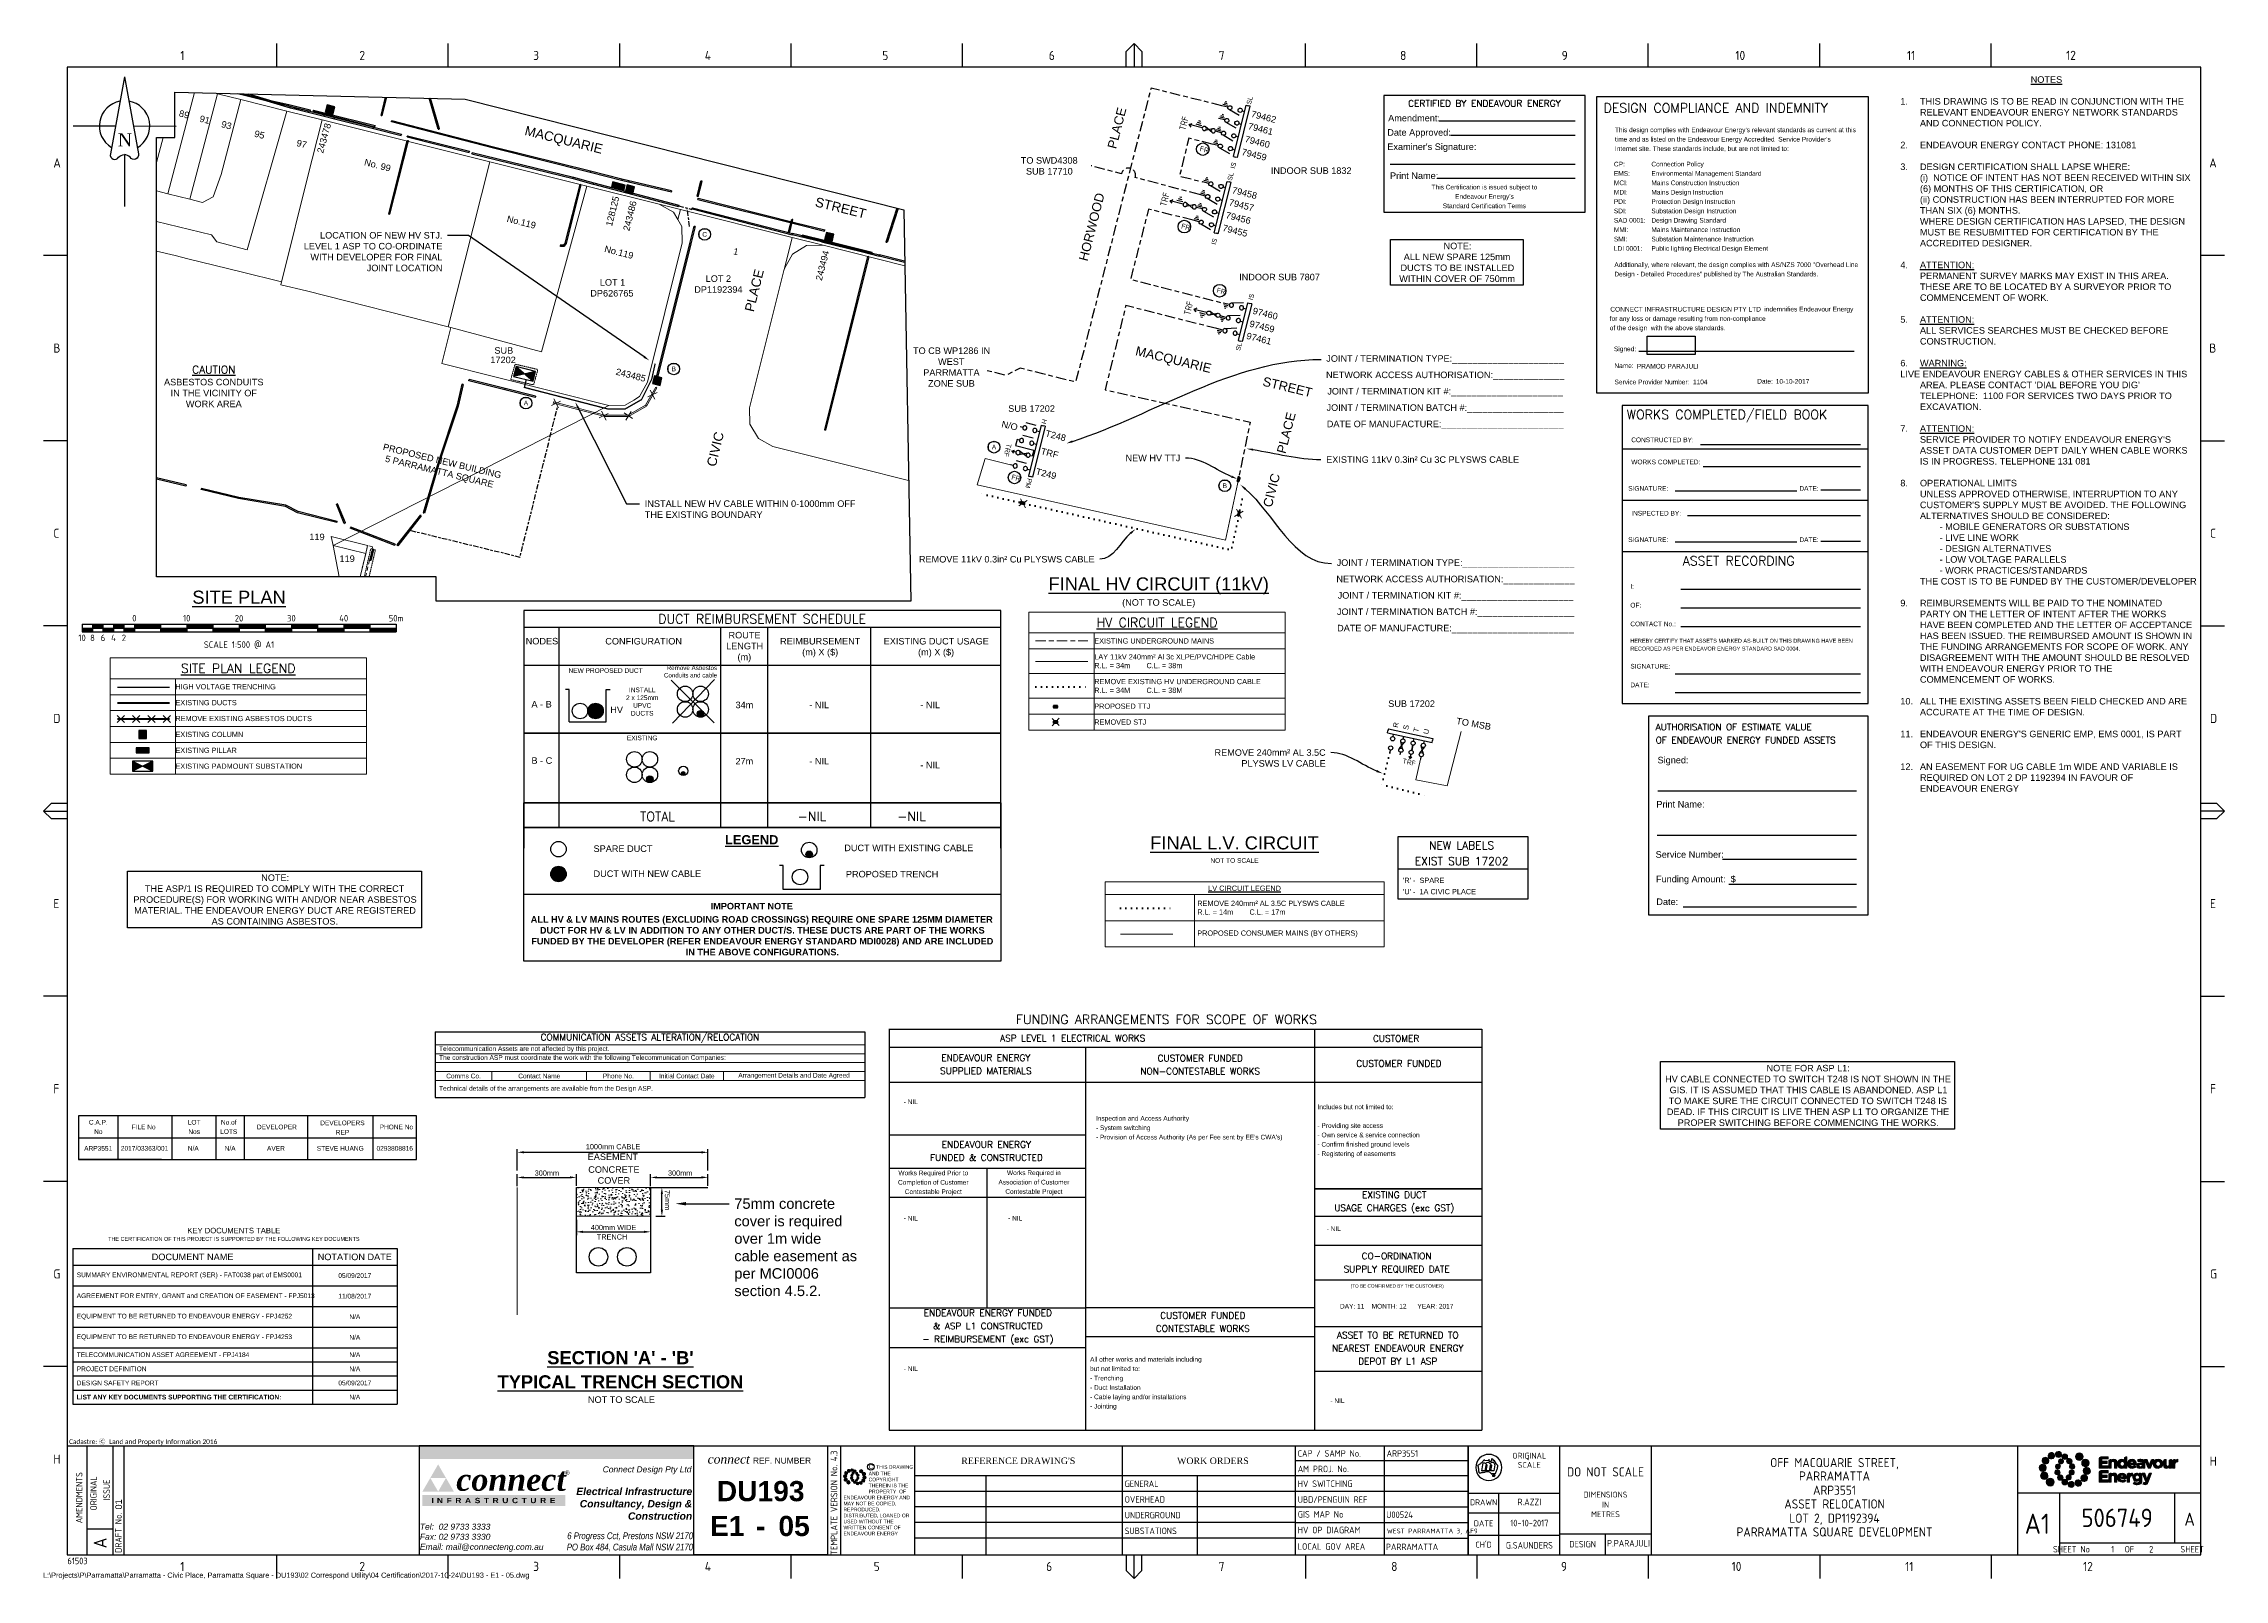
# Paper-space layout 'Sheet(1)' of a CAD drawing. Header units: metres, sheet in millimetres. Extents: x -21 to 813, y -3 to 583.
# The model-space entities are those that its viewports show. They can reach past a viewport. Long polylines and large blocks are cut down to what shows.
import ezdxf
from ezdxf import colors
from ezdxf.entities.mleader import LeaderData, LeaderLine
from ezdxf.enums import TextEntityAlignment as Align
from ezdxf.math import Vec2, Vec3

# ---------------------------------------------------------------- set-up
doc = ezdxf.new("R2010")
doc.units = ezdxf.units.M
for name, pattern in [('Cable Exist OH', [1, 1, 0]), ('Cable Exist UG', [8.2, 4, -1.2, 1.8, -1.2]), ('Cable Remove', [2, 0, -2]), ('Dash', [5, 3, -2]), ('HIDDEN', [0.375, 0.25, -0.125]), ('HIDDEN2', [0.1875, 0.125, -0.0625])]:
    doc.linetypes.add(name, pattern=pattern)
doc.layers.get('0').update_dxf_attribs({"color": 6})
for name, color, linetype in [('_User Miscellaneous1', 7, 'Continuous'), ('_User Miscellaneous12', 7, 'Continuous'), ('Duct_SP_EXT', 7, 'Continuous'), ('Equip_LV_EXT', 7, 'Continuous'), ('Equip_SP_HV_EXT', 7, 'Continuous'), ('Mains_HV_NEW_U72', 2, 'Continuous'), ('Mains_TR_EXT', 7, 'Continuous'), ('Notes', 7, 'Continuous'), ('Notes_SP_MISC', 7, 'Continuous'), ('Services_SL_EXT', 7, 'Continuous'), ('Sub_HV_EXT', 7, 'Continuous'), ('Sub_LV_EXT', 7, 'Continuous'), ('Sub_SP_EXT', 7, 'Continuous'), ('SupportsUG_SP_EXT', 7, 'Continuous'), ('SupportsUG_SP_LV_EXT', 7, 'Continuous'), ('SupportsUG_SP_LV_SL_EXT', 7, 'Continuous'), ('Trench_SP_NEW', 2, 'Continuous'), ('UG_Details_SP_MISC', 7, 'Continuous')]:
    doc.layers.add(name, color=color, linetype=linetype)
for name, color, linetype, lineweight in [('Cadastre Easements_SP_EXT', 9, 'Continuous', 5), ('Cadastre Land Parcels_SP_EXT', 9, 'Continuous', 5), ('Cadastre Other Property_SP_EXT', 9, 'HIDDEN', 5), ('Cadastre Road Names_SP_HV_LV_SL_EXT', 9, 'Continuous', 5), ('Cadastre Roads_SP_EXT', 9, 'Continuous', 5)]:
    doc.layers.add(name, color=color, linetype=linetype, lineweight=lineweight)
doc.layers.add('Viewports', color=6, linetype='Continuous', plot=False)
doc.styles.add('ABlkR8pt', font='', dxfattribs={"height": 2.0202})
doc.styles.add('ANI10pt', font='ARIALNI.TTF', dxfattribs={"height": 2.5863})
doc.styles.add('AR07pt', font='arial.ttf', dxfattribs={"height": 1.7978})
doc.styles.add('AR09pt', font='arial.ttf', dxfattribs={"height": 2.3115})
doc.styles.add('ARB30pt', font='arialbd.ttf', dxfattribs={"height": 7.705})
doc.styles.add('ARBI11pt', font='arialbi.ttf', dxfattribs={"height": 2.8252})
doc.styles.add('ARI09pt', font='ariali.ttf', dxfattribs={"height": 2.3115})
doc.styles.add('ARIAL', font='arial.ttf', dxfattribs={"height": 2})
doc.styles.add('COLUMN_LABEL', font='arial.ttf')
doc.styles.add('Elec', font='romand__.ttf')
doc.styles.add('iecARIAL', font='arial.ttf', dxfattribs={"height": 2})
doc.styles.add('iecISOCP', font='isocp.shx')
doc.styles.add('iecNAME', font='times.ttf')
doc.styles.add('iecTimesNewRoman', font='times.ttf')
doc.styles.add('IESYMBOL1', font='isocp.shx')
doc.styles.add('ISO3098B', font='ISO3098B.SHX')
doc.styles.add('PIT_LABEL', font='arial.ttf')
doc.styles.add('POLE_LABEL', font='arial.ttf')
doc.styles.get("Standard").update_dxf_attribs({"font": 'arial.ttf'})
doc.styles.add('SWG_LABEL', font='arial.ttf')
doc.styles.add('SWITCH_LABEL', font='arial.ttf', dxfattribs={"height": 2.5})
doc.styles.add('TNRBI36pt', font='timesbi.ttf', dxfattribs={"height": 8.601})
doc.styles.add('TNRI14pt', font='timesi.ttf', dxfattribs={"height": 3.4292})
doc.styles.get('ABlkR8pt').set_extended_font_data('Arial Black')
doc.linetypes.add('Cable 5', pattern='A,10,-1,["o",Standard,S=2,R=0,X=-1,Y=-0.7],-1e-05,["o",Standard,S=2,R=0,X=-0.2,Y=-0.7],-1.2', length=12.20001)
doc.linetypes.add('Cable New UG', pattern='A,7,-0.25,["x",Standard,S=2,R=0,X=0.2,Y=-0.8],-2.1', length=9.35)
doc.linetypes.add('IE Trench HV', pattern='A,7,-0.2,["/",Standard,S=3,R=0,X=0.6,Y=-1.4],-2.5', length=9.7)
doc.dimstyles.new('GISCAD Dim Style', dxfattribs={"dimtxt": 2.5, "dimasz": 3, "dimexe": 1.25, "dimexo": 0.625, "dimtad": 1, "dimtoh": 1, "dimdec": 1, "dimtxsty": 'ARIAL', "dimcen": 2.5, "dimadec": 0, "dimazin": 0, "dimtfac": 1, "dimtdec": 1, "dimtmove": 0, "dimatfit": 3, "dimfxl": 1.25, "dimarcsym": 0})
picture_1 = doc.add_image_def('image1.jpg', size_in_pixel=(106, 41))

psp = doc.layouts.new('Sheet(1)')

# ---------------------------------------------------------------- texts
at = {"layer": '_User Miscellaneous12', "insert": (-20.78, -0.8), "char_height": 2, "attachment_point": 1}
psp.add_mtext('{\\C251;L:\\\\Projects\\\\P\\\\Parramatta\\\\Parramatta - Civic Place, Parramatta Square - DU193\\\\02 Correspond Utility\\\\04 Certification\\\\2017-10-24\\\\DU193 - E1 - 05.dwg}', dxfattribs=at)
at = {"layer": 'Cadastre Roads_SP_EXT', "color": 7}
for s, rotation, p in [('HORWOOD             PLACE', 75.67843, (378.35, 500.04)), ('MACQUARIE               STREET', 346.47684, (396.42, 464.45)), ('CIVIC      PLACE', 75.67843, (448.76, 405.97))]:
    psp.add_text(s, height=3.5, rotation=rotation, dxfattribs=at).set_placement(p)
at = {"layer": 'Mains_HV_NEW_U72', "color": 7, "char_height": 2.5, "attachment_point": 1, "bg_fill": 16}
for s, width, insert in [('\\pi19.042;NOTE:\\P\\pi3.8255;ALL NEW SPARE 125mm \\P\\pi2.5849;DUCTS TO BE INSTALLED \\P\\pi2.1057;WITHIN COVER OF 750mm', 48.1848, (495.38, 507.33)), ('\\pi49.912;NOTE:\\P\\pi5.4589;THE ASP/1 IS REQUIRED TO COMPLY WITH THE CORRECT \\P\\pi1.0507;PROCEDURE(S) FOR WORKING WITH AND/OR NEAR ASBESTOS \\P\\pi1.3338;MATERIAL. THE ENDEAVOUR ENERGY DUCT ARE REGISTERED \\P\\pi30.953;AS CONTAINING ASBESTOS.', 109.9237, (12.7, 265.95)), ('\\pi39.333;NOTE FOR ASP L1:\\P\\pi0.5715;HV CABLE CONNECTED TO SWITCH T248 IS NOT SHOWN IN THE \\P\\pi2.2964;GIS. IT IS ASSUMED THAT THIS CABLE IS ABANDONED. ASP L1 \\P\\pi1.9264;TO MAKE SURE THE CIRCUIT CONNECTED TO SWITCH T248 IS \\P\\pi1.2425;DEAD. IF THIS CIRCUIT IS LIVE THEN ASP L1 TO ORGANIZE THE \\P\\pi5.3814;PROPER SWITCHING BEFORE COMMENCING THE WORKS.', 109.9237, (598.51, 193.19))]:
    psp.add_mtext_dynamic_manual_height_columns(s, width=width, gutter_width=4, heights=[0], dxfattribs=dict(at, insert=insert))
at = {"layer": 'Mains_HV_NEW_U72', "color": 2, "linetype": 'Cable New UG', "lineweight": 0, "insert": (345.87, 439.35), "char_height": 2.5, "attachment_point": 1, "rotation": 347.14501}
psp.add_mtext_dynamic_manual_height_columns('{\\C7;N/O}', width=6.7591, gutter_width=4, heights=[0], dxfattribs=at)
at = {"layer": 'Notes', "style": 'IESYMBOL1'}
for rotation, p in [(75.9357, (415.19, 552.95)), (75.9357, (407.9, 523.87)), (75.90082, (416.97, 482.35))]:
    psp.add_text('TRF', height=2.5, rotation=rotation, dxfattribs=at).set_placement(p, align=Align.MIDDLE_CENTER)
at = {"layer": 'Notes', "style": 'Elec'}
for s, p in [('DUCT REIMBURSEMENT SCHEDULE', (254.01, 363.59)), ('TOTAL', (214.06, 288.09))]:
    psp.add_text(s, height=3.5, dxfattribs=at).set_placement(p, align=Align.MIDDLE_CENTER)
at = {"layer": 'Notes'}
for s, p in [('NEW PROPOSED DUCT', (194.2, 344.74)), ('EXISTING', (208.19, 319.01))]:
    psp.add_text(s, height=1.79, dxfattribs=at).set_placement(p, align=Align.TOP_CENTER)
at = {"layer": 'Notes', "style": 'Elec'}
for p in [(267.6, 286.37), (305.62, 286.37)]:
    psp.add_text('-NIL', height=3.5, dxfattribs=at).set_placement(p)
at = {"layer": 'Notes'}
for s, height, p in [('EASEMENT', 2.5, (196.96, 158.09)), ('TRENCH', 2, (196.67, 127.46)), ('NOT TO SCALE', 2.5, (200.26, 65.28))]:
    psp.add_text(s, height=height, dxfattribs=at).set_placement(p, align=Align.MIDDLE_CENTER)
for s, width, gutter_width, heights, insert, char_height, attachment_point in [("\\pi49.815;{\\LNOTES}\\P\\pi0;\\P\\pi-7.5,l7.5,t7.5;{\\C7;1.^ITHIS DRAWING IS TO BE READ IN CONJUNCTION WITH THE RELEVANT ENDEAVOUR ENERGY NETWORK STANDARDS AND CONNECTION POLICY.}\\P\\pi0,t17.5;\\P\\pi-7.5,t7.5;2.^IENDEAVOUR ENERGY CONTACT PHONE: 131081\\P\\pi0,t17.5;\\P\\pi-7.5,t7.5;3.^IDESIGN CERTIFICATION SHALL LAPSE WHERE:\\P\\pi0,t17.5;(i)  NOTICE OF INTENT HAS NOT BEEN RECEIVED WITHIN SIX (6) MONTHS OF THIS CERTIFICATION, OR\\P(ii) CONSTRUCTION HAS BEEN INTERRUPTED FOR MORE THAN SIX (6) MONTHS.\\PWHERE DESIGN CERTIFICATION HAS LAPSED, THE DESIGN MUST BE RESUBMITTED FOR CERTIFICATION BY THE ACCREDITED DESIGNER.\\P\\P\\pi-7.5,t7.5;4.^I{\\LATTENTION:}\\P\\pi0,t17.5;PERMANENT SURVEY MARKS MAY EXIST IN THIS AREA. THESE ARE TO BE LOCATED BY A SURVEYOR PRIOR TO COMMENCEMENT OF WORK.\\P\\pl0,tz;\\P\\pi-7.5,l7.5,t7.5;5.^I{\\LATTENTION:}\\P\\pi0,t17.5;ALL SERVICES SEARCHES MUST BE CHECKED BEFORE CONSTRUCTION.\\P\\pi-7.5,tz;\\P\\pt7.5;6.^I{\\LWARNING:\\P\\pi0,t17.5;}LIVE ENDEAVOUR ENERGY CABLES & OTHER SERVICES IN THIS AREA. PLEASE CONTACT 'DIAL BEFORE YOU DIG' TELEPHONE:  1100 FOR SERVICES TWO DAYS PRIOR TO EXCAVATION.\\P\\pl0,tz;\\P\\pi-7.5,l7.5,t7.5;7.^I{\\LATTENTION:\\P}^ISERVICE PROVIDER TO NOTIFY ENDEAVOUR ENERGY'S ASSET DATA CUSTOMER DEPT DAILY WHEN CABLE WORKS IS IN PROGRESS. TELEPHONE 131 081\\P\\pi0,l0,tz;\\P\\pi-7.5,l7.5,t7.5;8.^IOPERATIONAL LIMITS\\P^IUNLESS APPROVED OTHERWISE, INTERRUPTION TO ANY CUSTOMER'S SUPPLY MUST BE AVOIDED. THE FOLLOWING ALTERNATIVES SHOULD BE CONSIDERED:\\P\\pi-15,l15,t15;^I- MOBILE GENERATORS OR SUBSTATIONS\\P\\pt7.5,15;^I^I- LIVE LINE WORK\\P^I^I- DESIGN ALTERNATIVES\\P^I^I- LOW VOLTAGE PARALLELS\\P^I^I- WORK PRACTICES/STANDARDS\\P^ITHE COST IS TO BE FUNDED BY THE CUSTOMER/DEVELOPER\\P\\pi0,l0,tz;\\P\\pi-7.5,l7.5,t7.5;9.^IREIMBURSEMENTS WILL BE PAID TO THE NOMINATED PARTY ON THE LETTER OF INTENT AFTER THE WORKS HAVE BEEN COMPLETED AND THE LETTER OF ACCEPTANCE HAS BEEN ISSUED. THE REIMBURSED AMOUNT IS SHOWN IN THE FUNDING ARRANGEMENTS FOR SCOPE OF WORK. ANY DISAGREEMENT WITH THE AMOUNT SHOULD BE RESOLVED WITH ENDEAVOUR ENERGY PRIOR TO THE COMMENCEMENT OF WORKS.\\P\\pi0,l0,tz;\\P\\pi-7.5,l7.5,t7.5;10.^IALL THE EXISTING ASSETS BEEN FIELD CHECKED AND ARE ACCURATE AT THE TIME OF DESIGN.\\P\\pi0,l0,tz;\\P\\pi-7.5,l7.5,t7.5;11.^IENDEAVOUR ENERGY'S GENERIC EMP, EMS 0001, IS PART OF THIS DESIGN.\\P\\pi55.606,l0,tz;\\P\\pi-7.5,l7.5,t7.5;12.^IAN EASEMENT FOR UG CABLE 1m WIDE AND VARIABLE IS REQUIRED ON LOT 2 DP 1192394 IN FAVOUR OF ENDEAVOUR ENERGY ", 111.2119, 6.3, [399.99], (688.97, 570.93), 2.5, 1), ('SPARE DUCT', 22.4653, 9, [0], (189.6, 277.05), 2.5, 1), ('\\pi0.20491;{\\fArial|b1|i0|c0|p34;\\LLEGEND}', 20.166, 9, [0], (239.65, 280.96), 3.5, 1), ('DUCT WITH EXISTING CABLE', 49.1246, 9, [0], (285.42, 277.34), 2.5, 1), ('{\\LFINAL L.V. CIRCUIT\\P\\H0.36x;\\lNOT TO SCALE}', 87.427, 4, [0], (434.54, 275.42), 5, 5), ('DUCT WITH NEW CABLE', 40.9715, 9, [0], (189.6, 267.49), 2.5, 1), ('PROPOSED TRENCH', 39.4264, 9, [0], (286.03, 267.32), 2.5, 1), ('\\pi0.2858;{\\fArial|b1|i0|c0|p34;ALL HV & LV MAINS ROUTES (EXCLUDING ROAD CROSSINGS) REQUIRE ONE SPARE 125MM DIAMETER\\P\\pi3.7928;DUCT FOR HV & LV IN ADDITION TO ANY OTHER DUCT/S. THESE DUCTS ARE PART OF THE WORKS \\P\\pi0.49044;FUNDED BY THE DEVELOPER (REFER ENDEAVOUR ENERGY STANDARD MDI0028) AND ARE INCLUDED \\P\\pi59.506;IN THE ABOVE CONFIGURATIONS.}', 177.132, 9, [0], (165.31, 250.03), 2.5, 1), ("{\\fArial|b1|i0|c0|p34;\\LSECTION 'A' - 'B'}", 99.4789, 4, [0], (199.88, 81.27), 5, 5), ('{\\fArial|b1|i0|c0|p34;\\LTYPICAL TRENCH SECTION}', 99.4789, 4, [0], (199.88, 72.05), 5, 5)]:
    psp.add_mtext_dynamic_manual_height_columns(s, width=width, gutter_width=gutter_width, heights=heights, dxfattribs=dict(at, insert=insert, char_height=char_height, attachment_point=attachment_point))
at = {"layer": 'Notes', "color": 0, "lineweight": 0, "char_height": 2.5, "attachment_point": 1}
for s, insert in [('\\pi4.6126;TO SWD4308\\P\\pi6.5942;SUB 17710', (348.25, 540.03)), ('\\pi0.18815;INDOOR SUB 1832', (448.22, 536.11)), ('\\pi0.17536;INDOOR SUB 7807', (436.13, 495.45)), ('\\pi0.7978;TO CB WP1286 IN \\P\\pi10.376;WEST \\P\\pi4.7269;PARRMATTA \\P\\pi6.5652;ZONE SUB', (310.87, 467.31)), ('\\pi6.0391; SUB 17202', (341.04, 445.21))]:
    psp.add_mtext_dynamic_manual_height_columns(s, width=30.7276, gutter_width=4, heights=[0], dxfattribs=dict(at, insert=insert))
at = {"layer": 'Notes', "linetype": 'IE Trench HV', "lineweight": 0, "insert": (151.62, 467.4), "char_height": 2.5, "attachment_point": 1}
psp.add_mtext_dynamic_manual_height_columns('\\pi0.090945;SUB', width=7.0202, gutter_width=4, heights=[0], dxfattribs=at)
at = {"layer": 'Notes', "style": 'iecARIAL'}
for s, width, insert, char_height, attachment_point in [('{\\H2.5x;\\LFINAL HV CIRCUIT (11kV)\\P\\H0.5x;\\l(NOT TO SCALE)}', 83.9866, (405.57, 379.45), 2, 2), ('{\\H2.5x;\\LSITE PLAN}', 35.1598, (54.13, 374.38), 2, 2), ('\\pi0.13187;{\\fArial|b1|i0|c0|p34;IMPORTANT NOTE}', 31.2818, (234.22, 255.09), 2.5, 1)]:
    psp.add_mtext_dynamic_manual_height_columns(s, width=width, gutter_width=9, heights=[0], dxfattribs=dict(at, insert=insert, char_height=char_height, attachment_point=attachment_point))
at = {"layer": 'Notes', "char_height": 2.5, "attachment_point": 1}
for s, insert, width in [('\\pi3.0839;{\\C7;ROUTE \\P\\pi2.1502;LENGTH \\P\\pi6.5159;(m)}', (238.1, 358.64), 17.9294), ('\\pi0.67589;{\\C7;NODES}', (162.99, 356.34), 13.3231), ('{\\C7;CONFIGURATION}', (194.09, 356.31), 31.8297), ('\\pi4.2304;{\\C7;REIMBURSEMENT \\P\\pi12.669;(m) X ($)}', (256.65, 356.31), 38.7746), ('\\pi5.0754;{\\C7;EXISTING DUCT USAGE \\P\\pi18.21;(m) X ($)}', (295.4, 356.31), 49.8559), ('\\pi2.8732;{\\C7;A - B}', (162.99, 332.23), 13.3231), ('\\pi4.3892;{\\C7;HV}', (191.61, 330.09), 13.3231), ('\\pi5.7536;{\\C7;34m}', (238.1, 331.97), 17.9294), ('\\pi16.019;{\\C7;- NIL}', (256.03, 331.97), 39.3712), ('\\pi16.019;{\\C7;- NIL}', (298.45, 331.97), 39.3712), ('\\pi2.8809;{\\C7;B - C}', (162.99, 310.72), 13.3231), ('\\pi5.7314;{\\C7;27m}', (238.1, 310.46), 17.9294), ('\\pi16.019;{\\C7;- NIL}', (256.03, 310.46), 39.3712), ('\\pi16.019;{\\C7;- NIL}', (298.45, 308.99), 39.3712)]:
    psp.add_mtext(s, dxfattribs=dict(at, insert=insert, width=width))
at = {"layer": 'Notes', "linetype": 'Cable New UG', "lineweight": 0, "insert": (208.2, 337.37), "char_height": 1.79, "width": 15.8394, "attachment_point": 2}
psp.add_mtext('INSTALL\\P2 x 125mm UPVC DUCTS', dxfattribs=at)
at = {"layer": 'Notes', "insert": (521.33, 274.04), "char_height": 3, "width": 42.3427, "attachment_point": 5, "line_spacing_factor": 1.2, "style": 'Elec'}
psp.add_mtext('NEW LABELS\\PEXIST SUB 17202', dxfattribs=at)
at = {"layer": 'Notes', "char_height": 2, "width": 28.5202, "attachment_point": 4, "line_spacing_factor": 1.2}
for s, insert in [("'R' -  SPARE", (498.89, 263.69)), ("'U' -  1A CIVIC PLACE", (498.89, 259.36))]:
    psp.add_mtext(s, dxfattribs=dict(at, insert=insert))
at = {"layer": 'Notes', "linetype": 'Cable Exist OH', "lineweight": 0, "insert": (197.37, 154.45), "char_height": 2.5, "width": 19.0471, "attachment_point": 2}
psp.add_mtext('CONCRETE COVER', dxfattribs=at)
at = {"layer": 'Notes', "style": 'ARIAL'}
for p in [(439.94, 560.22), (432.64, 531.14), (435.82, 466.15)]:
    psp.add_attdef('SL', text='SL', height=1.8, rotation=75.91826, dxfattribs=at).set_placement(p, align=Align.MIDDLE_LEFT)
at = {"layer": 'Notes', "style": 'SWG_LABEL', "flags": 8}
for tag, rotation, p in [('79461', 345.96389, (439.81, 551.97)), ('79462', 345.96389, (440.97, 556.6)), ('79459', 345.96389, (437.34, 542.15)), ('79460', 345.96389, (438.57, 547.04)), ('79458', 345.96389, (433.68, 527.53)), ('79456', 345.96389, (431.28, 517.97)), ('79457', 345.96389, (432.51, 522.89)), ('79455', 345.96389, (430.05, 513.07)), ('97459', 345.87263, (440.36, 476.5)), ('97460', 345.87263, (441.59, 481.42)), ('97461', 345.87263, (439.19, 471.86))]:
    psp.add_attdef(tag, text='XXXXX', height=2.5, rotation=rotation, dxfattribs=at).set_placement(p, align=Align.MIDDLE_LEFT)
at = {"layer": 'Notes', "flags": 1}
for p in [(435.5, 545.84), (428.21, 516.76), (439.56, 484.35)]:
    psp.add_attdef('Z', p, 'null', height=0.2, rotation=255.91826, dxfattribs=at)
at = {"layer": 'Notes', "style": 'ARIAL'}
for p in [(434.37, 538.02), (427.07, 508.95), (441.24, 487.76)]:
    psp.add_attdef('IS', text='PS', height=1.8, rotation=75.91826, dxfattribs=at).set_placement(p, align=Align.MIDDLE_RIGHT)
at = {"layer": 'UG_Details_SP_MISC', "color": 7, "linetype": 'Cable Exist UG', "lineweight": 0, "char_height": 2.5, "attachment_point": 1}
for s, insert in [('\\pi9.8904;LOT 1\\P\\pi6.2461;DP626765', (182.11, 493.43)), ('\\pi9.6619;LOT 2\\P\\pi5.2894;DP1192394', (222.79, 494.86))]:
    psp.add_mtext_dynamic_manual_height_columns(s, width=28.5888, gutter_width=4, heights=[0], dxfattribs=dict(at, insert=insert))

msp = doc.modelspace()

# ---------------------------------------------------------------- texts
at = {"layer": 'Cadastre Land Parcels_SP_EXT'}
for s, rotation, p in [('87', 345.8597, (315231.33, 6256523.85)), ('89', 345.343, (315235.25, 6256522.86)), ('91', 345.6808, (315239.19, 6256521.84)), ('70', 346.0023, (315340.04, 6256524.58)), ('93', 345.3913, (315243.34, 6256520.79)), ('95', 345.7169, (315249.65, 6256518.98)), ('97', 345.9907, (315257.71, 6256517.19)), ('No. 99', 345.7911, (315270.65, 6256513.52)), ('No.119', 345.8992, (315297.9, 6256502.71)), ('No.119', 345.8161, (315316.54, 6256496.95)), ('1', 348.2649, (315341.17, 6256496.49)), ('153', 345.6686, (315375.6, 6256487.89))]:
    msp.add_text(s, height=1.25, rotation=rotation, dxfattribs=at).set_placement(p)
for p in [(315260.27, 6256441.86), (315266.03, 6256437.69)]:
    msp.add_text('119', height=1.25, dxfattribs=at).set_placement(p)
at = {"layer": 'Cadastre Road Names_SP_HV_LV_SL_EXT'}
for s, rotation, p in [('MACQUARIE                                                            STREET', 346.1956, (315301.28, 6256519.3)), ('CIVIC                                  PLACE', 76.1956, (315337.9, 6256455.78))]:
    msp.add_text(s, height=1.8, rotation=rotation, dxfattribs=at).set_placement(p)

# ---------------------------------------------------------------- blocks, each defined once
blk = doc.blocks.new('A$C30A46249')
at = {"color": 7, "lineweight": -3, "insert": (6.92, 4.97), "char_height": 1.79, "attachment_point": 7, "line_spacing_factor": 1.2}
blk.add_mtext('{\\fCalibri|b0|i0|c0|p34;\\C256;Cadastre: \\fMS Gothic|b0|i0|c128|p49;\\C250;\\c2236962;Ⓒ\\fMS Gothic|b0|i0|c0|p49; \\fCalibri|b0|i0|c0|p34;\\C256;Land and Property Information 2016}', dxfattribs=at)
blk = doc.blocks.new('EE_LOGO_SMALL')
at = {"layer": 'Notes'}
h = blk.add_hatch(color=256, dxfattribs=at)
edge = h.paths.add_edge_path()
edge.add_spline(control_points=[(-8.4, 2), (-9.2, 2), (-9.8, 1.4), (-9.8, 0.7), (-9.9, -0.1), (-9.3, -0.7), (-8.6, -0.8), (-7.8, -0.8), (-7.2, -0.2), (-7.1, 0.5), (-7.1, 1.3), (-7.7, 1.9), (-8.4, 2)], knot_values=[0, 0, 0, 0, 1, 1, 1, 2, 2, 2, 3, 3, 3, 4, 4, 4, 4], degree=3, periodic=0)
h = blk.add_hatch(color=256, dxfattribs=at)
edge = h.paths.add_edge_path()
edge.add_spline(control_points=[(-6.8, 4.5), (-7.4, 4.8), (-8.2, 4.6), (-8.6, 4), (-8.9, 3.4), (-8.7, 2.6), (-8.1, 2.2), (-7.5, 1.9), (-6.7, 2.1), (-6.3, 2.7), (-6, 3.3), (-6.2, 4.1), (-6.8, 4.5)], knot_values=[0, 0, 0, 0, 1, 1, 1, 2, 2, 2, 3, 3, 3, 4, 4, 4, 4], degree=3, periodic=0)
h = blk.add_hatch(color=256, dxfattribs=at)
edge = h.paths.add_edge_path()
edge.add_spline(control_points=[(-4.2, 5.9), (-4.6, 6.5), (-5.3, 6.6), (-5.9, 6.3), (-6.4, 5.9), (-6.6, 5.1), (-6.2, 4.6), (-5.9, 4), (-5.1, 3.8), (-4.6, 4.2), (-4, 4.6), (-3.8, 5.3), (-4.2, 5.9)], knot_values=[0, 0, 0, 0, 1, 1, 1, 2, 2, 2, 3, 3, 3, 4, 4, 4, 4], degree=3, periodic=0)
h = blk.add_hatch(color=256, dxfattribs=at)
edge = h.paths.add_edge_path()
edge.add_spline(control_points=[(-1.3, 5.9), (-1.4, 6.5), (-2, 7), (-2.6, 6.9), (-3.3, 6.9), (-3.7, 6.3), (-3.7, 5.6), (-3.6, 5), (-3, 4.5), (-2.4, 4.6), (-1.7, 4.7), (-1.3, 5.2), (-1.3, 5.9)], knot_values=[0, 0, 0, 0, 1, 1, 1, 2, 2, 2, 3, 3, 3, 4, 4, 4, 4], degree=3, periodic=0)
h = blk.add_hatch(color=256, dxfattribs=at)
edge = h.paths.add_edge_path()
edge.add_spline(control_points=[(-2.5, 2.1), (-3, 2.2), (-3.5, 1.9), (-3.6, 1.3), (-3.7, 0.8), (-3.4, 0.3), (-2.9, 0.2), (-2.4, 0.1), (-1.9, 0.4), (-1.8, 0.9), (-1.7, 1.5), (-2, 2), (-2.5, 2.1)], knot_values=[0, 0, 0, 0, 1, 1, 1, 2, 2, 2, 3, 3, 3, 4, 4, 4, 4], degree=3, periodic=0)
h = blk.add_hatch(color=256, dxfattribs=at)
edge = h.paths.add_edge_path()
edge.add_spline(control_points=[(1, 4.9), (1, 4.3), (0.5, 3.8), (-0.1, 3.8), (-0.7, 3.8), (-1.2, 4.3), (-1.2, 4.9), (-1.2, 5.5), (-0.7, 6), (-0.1, 6), (0.5, 6), (1, 5.5), (1, 4.9)], knot_values=[0, 0, 0, 0, 1, 1, 1, 2, 2, 2, 3, 3, 3, 4, 4, 4, 4], degree=3, periodic=0)
edge = h.paths.add_edge_path()
edge.add_spline(control_points=[(-1.4, 4), (-1.9, 4.1), (-2.4, 3.8), (-2.5, 3.3), (-2.6, 2.7), (-2.3, 2.2), (-1.8, 2.1), (-1.3, 2), (-0.7, 2.3), (-0.6, 2.9), (-0.5, 3.4), (-0.9, 3.9), (-1.4, 4)], knot_values=[0, 0, 0, 0, 1, 1, 1, 2, 2, 2, 3, 3, 3, 4, 4, 4, 4], degree=3, periodic=0)
h = blk.add_hatch(color=256, dxfattribs=at)
edge = h.paths.add_edge_path()
edge.add_spline(control_points=[(2.3, 2.4), (2.8, 2.8), (2.8, 3.4), (2.4, 3.9), (2, 4.3), (1.4, 4.3), (0.9, 3.9), (0.5, 3.6), (0.5, 2.9), (0.9, 2.5), (1.2, 2), (1.9, 2), (2.3, 2.4)], knot_values=[0, 0, 0, 0, 1, 1, 1, 2, 2, 2, 3, 3, 3, 4, 4, 4, 4], degree=3, periodic=0)
edge = h.paths.add_edge_path()
edge.add_spline(control_points=[(1, 4.9), (1, 4.3), (0.5, 3.8), (-0.1, 3.8), (-0.7, 3.8), (-1.2, 4.3), (-1.2, 4.9), (-1.2, 5.5), (-0.7, 6), (-0.1, 6), (0.5, 6), (1, 5.5), (1, 4.9)], knot_values=[0, 0, 0, 0, 1, 1, 1, 2, 2, 2, 3, 3, 3, 4, 4, 4, 4], degree=3, periodic=0)
h = blk.add_hatch(color=256, dxfattribs=at)
edge = h.paths.add_edge_path()
edge.add_spline(control_points=[(1, 4.9), (1, 4.3), (0.5, 3.8), (-0.1, 3.8), (-0.7, 3.8), (-1.2, 4.3), (-1.2, 4.9), (-1.2, 5.5), (-0.7, 6), (-0.1, 6), (0.5, 6), (1, 5.5), (1, 4.9)], knot_values=[0, 0, 0, 0, 1, 1, 1, 2, 2, 2, 3, 3, 3, 4, 4, 4, 4], degree=3, periodic=0)
edge = h.paths.add_edge_path(flags=16)
edge.add_spline(control_points=[(1, 4.9), (1, 4.3), (0.5, 3.8), (-0.1, 3.8), (-0.7, 3.8), (-1.2, 4.3), (-1.2, 4.9), (-1.2, 5.5), (-0.7, 6), (-0.1, 6), (0.5, 6), (1, 5.5), (1, 4.9)], knot_values=[0, 0, 0, 0, 1, 1, 1, 2, 2, 2, 3, 3, 3, 4, 4, 4, 4], degree=3, periodic=0)
h = blk.add_hatch(color=256, dxfattribs=at)
edge = h.paths.add_edge_path()
edge.add_spline(control_points=[(3, 0.2), (3.5, 0.3), (3.8, 0.9), (3.7, 1.4), (3.6, 1.9), (3, 2.3), (2.5, 2.1), (1.9, 2), (1.6, 1.4), (1.8, 0.9), (1.9, 0.4), (2.5, 0.1), (3, 0.2)], knot_values=[0, 0, 0, 0, 1, 1, 1, 2, 2, 2, 3, 3, 3, 4, 4, 4, 4], degree=3, periodic=0)
h = blk.add_hatch(color=256, dxfattribs=at)
edge = h.paths.add_edge_path()
edge.add_spline(control_points=[(7, 4.9), (7, 4), (6.3, 3.4), (5.5, 3.4), (4.6, 3.4), (4, 4), (4, 4.9), (4, 5.7), (4.6, 6.4), (5.5, 6.4), (6.3, 6.4), (7, 5.7), (7, 4.9)], knot_values=[0, 0, 0, 0, 1, 1, 1, 2, 2, 2, 3, 3, 3, 4, 4, 4, 4], degree=3, periodic=0)
h = blk.add_hatch(color=256, dxfattribs=at)
edge = h.paths.add_edge_path()
edge.add_spline(control_points=[(8.4, 1.1), (9.1, 1.5), (9.4, 2.3), (9.1, 3), (8.8, 3.7), (7.9, 4.1), (7.2, 3.8), (6.5, 3.4), (6.2, 2.6), (6.5, 1.9), (6.8, 1.2), (7.7, 0.8), (8.4, 1.1)], knot_values=[0, 0, 0, 0, 1, 1, 1, 2, 2, 2, 3, 3, 3, 4, 4, 4, 4], degree=3, periodic=0)
h = blk.add_hatch(color=256, dxfattribs=at)
edge = h.paths.add_edge_path()
edge.add_spline(control_points=[(8.3, -1.9), (9, -1.9), (9.7, -1.4), (9.7, -0.6), (9.7, 0.1), (9.2, 0.8), (8.4, 0.8), (7.7, 0.8), (7, 0.3), (7, -0.5), (6.9, -1.2), (7.5, -1.9), (8.3, -1.9)], knot_values=[0, 0, 0, 0, 1, 1, 1, 2, 2, 2, 3, 3, 3, 4, 4, 4, 4], degree=3, periodic=0)
h = blk.add_hatch(color=256, dxfattribs=at)
edge = h.paths.add_edge_path()
edge.add_spline(control_points=[(-8.5, -1.1), (-9.2, -1.4), (-9.6, -2.3), (-9.3, -3), (-8.9, -3.7), (-8.1, -4), (-7.4, -3.7), (-6.7, -3.4), (-6.3, -2.5), (-6.6, -1.8), (-7, -1.1), (-7.8, -0.8), (-8.5, -1.1)], knot_values=[0, 0, 0, 0, 1, 1, 1, 2, 2, 2, 3, 3, 3, 4, 4, 4, 4], degree=3, periodic=0)
h = blk.add_hatch(color=256, dxfattribs=at)
edge = h.paths.add_edge_path()
edge.add_spline(control_points=[(-7.1, -4.8), (-7.1, -4), (-6.5, -3.3), (-5.6, -3.3), (-4.8, -3.3), (-4.1, -4), (-4.1, -4.8), (-4.1, -5.7), (-4.8, -6.3), (-5.6, -6.3), (-6.5, -6.3), (-7.1, -5.7), (-7.1, -4.8)], knot_values=[0, 0, 0, 0, 1, 1, 1, 2, 2, 2, 3, 3, 3, 4, 4, 4, 4], degree=3, periodic=0)
h = blk.add_hatch(color=256, dxfattribs=at)
edge = h.paths.add_edge_path()
edge.add_spline(control_points=[(-3.1, -0.2), (-3.7, -0.3), (-4, -0.8), (-3.8, -1.4), (-3.7, -1.9), (-3.2, -2.2), (-2.6, -2.1), (-2.1, -1.9), (-1.8, -1.4), (-1.9, -0.9), (-2.1, -0.3), (-2.6, 0), (-3.1, -0.2)], knot_values=[0, 0, 0, 0, 1, 1, 1, 2, 2, 2, 3, 3, 3, 4, 4, 4, 4], degree=3, periodic=0)
h = blk.add_hatch(color=256, dxfattribs=at)
edge = h.paths.add_edge_path()
edge.add_spline(control_points=[(-2.5, -2.3), (-2.9, -2.7), (-3, -3.4), (-2.6, -3.8), (-2.2, -4.2), (-1.5, -4.3), (-1.1, -3.9), (-0.7, -3.5), (-0.6, -2.8), (-1, -2.4), (-1.4, -2), (-2, -1.9), (-2.5, -2.3)], knot_values=[0, 0, 0, 0, 1, 1, 1, 2, 2, 2, 3, 3, 3, 4, 4, 4, 4], degree=3, periodic=0)
h = blk.add_hatch(color=256, dxfattribs=at)
edge = h.paths.add_edge_path()
edge.add_spline(control_points=[(-1.2, -4.8), (-1.2, -4.2), (-0.7, -3.7), (-0.1, -3.7), (0.5, -3.7), (1, -4.2), (1, -4.8), (1, -5.4), (0.5, -5.9), (-0.1, -5.9), (-0.7, -5.9), (-1.2, -5.4), (-1.2, -4.8)], knot_values=[0, 0, 0, 0, 1, 1, 1, 2, 2, 2, 3, 3, 3, 4, 4, 4, 4], degree=3, periodic=0)
h = blk.add_hatch(color=256, dxfattribs=at)
edge = h.paths.add_edge_path()
edge.add_spline(control_points=[(1.2, -3.9), (1.7, -4.1), (2.2, -3.7), (2.3, -3.2), (2.5, -2.7), (2.1, -2.2), (1.6, -2.1), (1.1, -2), (0.6, -2.3), (0.5, -2.8), (0.4, -3.3), (0.7, -3.8), (1.2, -3.9)], knot_values=[0, 0, 0, 0, 1, 1, 1, 2, 2, 2, 3, 3, 3, 4, 4, 4, 4], degree=3, periodic=0)
h = blk.add_hatch(color=256, dxfattribs=at)
edge = h.paths.add_edge_path()
edge.add_spline(control_points=[(1.2, -5.8), (1.3, -6.5), (1.8, -6.9), (2.5, -6.9), (3.1, -6.8), (3.6, -6.2), (3.5, -5.6), (3.4, -5), (2.9, -4.5), (2.2, -4.6), (1.6, -4.6), (1.1, -5.2), (1.2, -5.8)], knot_values=[0, 0, 0, 0, 1, 1, 1, 2, 2, 2, 3, 3, 3, 4, 4, 4, 4], degree=3, periodic=0)
h = blk.add_hatch(color=256, dxfattribs=at)
edge = h.paths.add_edge_path()
edge.add_spline(control_points=[(2.4, -2), (2.9, -2.1), (3.4, -1.8), (3.5, -1.3), (3.6, -0.8), (3.3, -0.3), (2.8, -0.2), (2.2, -0.1), (1.7, -0.4), (1.6, -0.9), (1.5, -1.4), (1.8, -1.9), (2.4, -2)], knot_values=[0, 0, 0, 0, 1, 1, 1, 2, 2, 2, 3, 3, 3, 4, 4, 4, 4], degree=3, periodic=0)
h = blk.add_hatch(color=256, dxfattribs=at)
edge = h.paths.add_edge_path()
edge.add_spline(control_points=[(4, -5.8), (4.4, -6.4), (5.2, -6.6), (5.7, -6.2), (6.3, -5.8), (6.5, -5.1), (6.1, -4.5), (5.7, -4), (5, -3.8), (4.4, -4.2), (3.8, -4.5), (3.7, -5.3), (4, -5.8)], knot_values=[0, 0, 0, 0, 1, 1, 1, 2, 2, 2, 3, 3, 3, 4, 4, 4, 4], degree=3, periodic=0)
h = blk.add_hatch(color=256, dxfattribs=at)
edge = h.paths.add_edge_path()
edge.add_spline(control_points=[(6.7, -4.4), (7.3, -4.8), (8.1, -4.6), (8.4, -4), (8.8, -3.3), (8.6, -2.6), (8, -2.2), (7.3, -1.8), (6.6, -2.1), (6.2, -2.7), (5.8, -3.3), (6, -4.1), (6.7, -4.4)], knot_values=[0, 0, 0, 0, 1, 1, 1, 2, 2, 2, 3, 3, 3, 4, 4, 4, 4], degree=3, periodic=0)
at = {"layer": 'Notes', "lineweight": 0}
for points in [[(1.8, 2.1), (1.8, 2.1)], [(-2, -2.1), (-2, -2.1)]]:
    blk.add_lwpolyline(points, dxfattribs=at)
for points in [[(-8.4, 2), (-9.2, 2), (-9.8, 1.4), (-9.8, 0.7), (-9.9, -0.1), (-9.3, -0.7), (-8.6, -0.8), (-7.8, -0.8), (-7.2, -0.2), (-7.1, 0.5), (-7.1, 1.3), (-7.7, 1.9), (-8.4, 2)], [(-6.8, 4.5), (-7.4, 4.8), (-8.2, 4.6), (-8.6, 4), (-8.9, 3.4), (-8.7, 2.6), (-8.1, 2.2), (-7.5, 1.9), (-6.7, 2.1), (-6.3, 2.7), (-6, 3.3), (-6.2, 4.1), (-6.8, 4.5)], [(-4.2, 5.9), (-4.6, 6.5), (-5.3, 6.6), (-5.9, 6.3), (-6.4, 5.9), (-6.6, 5.1), (-6.2, 4.6), (-5.9, 4), (-5.1, 3.8), (-4.6, 4.2), (-4, 4.6), (-3.8, 5.3), (-4.2, 5.9)], [(-1.3, 5.9), (-1.4, 6.5), (-2, 7), (-2.6, 6.9), (-3.3, 6.9), (-3.7, 6.3), (-3.7, 5.6), (-3.6, 5), (-3, 4.5), (-2.4, 4.6), (-1.7, 4.7), (-1.3, 5.2), (-1.3, 5.9)], [(-2.5, 2.1), (-3, 2.2), (-3.5, 1.9), (-3.6, 1.3), (-3.7, 0.8), (-3.4, 0.3), (-2.9, 0.2), (-2.4, 0.1), (-1.9, 0.4), (-1.8, 0.9), (-1.7, 1.5), (-2, 2), (-2.5, 2.1)], [(-1.4, 4), (-1.9, 4.1), (-2.4, 3.8), (-2.5, 3.3), (-2.6, 2.7), (-2.3, 2.2), (-1.8, 2.1), (-1.3, 2), (-0.7, 2.3), (-0.6, 2.9), (-0.5, 3.4), (-0.9, 3.9), (-1.4, 4)], [(1, 4.9), (1, 4.3), (0.5, 3.8), (-0.1, 3.8), (-0.7, 3.8), (-1.2, 4.3), (-1.2, 4.9), (-1.2, 5.5), (-0.7, 6), (-0.1, 6), (0.5, 6), (1, 5.5), (1, 4.9)], [(1, 4.9), (1, 4.3), (0.5, 3.8), (-0.1, 3.8), (-0.7, 3.8), (-1.2, 4.3), (-1.2, 4.9), (-1.2, 5.5), (-0.7, 6), (-0.1, 6), (0.5, 6), (1, 5.5), (1, 4.9)], [(2.3, 2.4), (2.8, 2.8), (2.8, 3.4), (2.4, 3.9), (2, 4.3), (1.4, 4.3), (0.9, 3.9), (0.5, 3.6), (0.5, 2.9), (0.9, 2.5), (1.2, 2), (1.9, 2), (2.3, 2.4)], [(3, 0.2), (3.5, 0.3), (3.8, 0.9), (3.7, 1.4), (3.6, 1.9), (3, 2.3), (2.5, 2.1), (1.9, 2), (1.6, 1.4), (1.8, 0.9), (1.9, 0.4), (2.5, 0.1), (3, 0.2)], [(7, 4.9), (7, 4), (6.3, 3.4), (5.5, 3.4), (4.6, 3.4), (4, 4), (4, 4.9), (4, 5.7), (4.6, 6.4), (5.5, 6.4), (6.3, 6.4), (7, 5.7), (7, 4.9)], [(8.4, 1.1), (9.1, 1.5), (9.4, 2.3), (9.1, 3), (8.8, 3.7), (7.9, 4.1), (7.2, 3.8), (6.5, 3.4), (6.2, 2.6), (6.5, 1.9), (6.8, 1.2), (7.7, 0.8), (8.4, 1.1)], [(8.3, -1.9), (9, -1.9), (9.7, -1.4), (9.7, -0.6), (9.7, 0.1), (9.2, 0.8), (8.4, 0.8), (7.7, 0.8), (7, 0.3), (7, -0.5), (6.9, -1.2), (7.5, -1.9), (8.3, -1.9)], [(-8.5, -1.1), (-9.2, -1.4), (-9.6, -2.3), (-9.3, -3), (-8.9, -3.7), (-8.1, -4), (-7.4, -3.7), (-6.7, -3.4), (-6.3, -2.5), (-6.6, -1.8), (-7, -1.1), (-7.8, -0.8), (-8.5, -1.1)], [(-7.1, -4.8), (-7.1, -4), (-6.5, -3.3), (-5.6, -3.3), (-4.8, -3.3), (-4.1, -4), (-4.1, -4.8), (-4.1, -5.7), (-4.8, -6.3), (-5.6, -6.3), (-6.5, -6.3), (-7.1, -5.7), (-7.1, -4.8)], [(-3.1, -0.2), (-3.7, -0.3), (-4, -0.8), (-3.8, -1.4), (-3.7, -1.9), (-3.2, -2.2), (-2.6, -2.1), (-2.1, -1.9), (-1.8, -1.4), (-1.9, -0.9), (-2.1, -0.3), (-2.6, 0), (-3.1, -0.2)], [(-2.5, -2.3), (-2.9, -2.7), (-3, -3.4), (-2.6, -3.8), (-2.2, -4.2), (-1.5, -4.3), (-1.1, -3.9), (-0.7, -3.5), (-0.6, -2.8), (-1, -2.4), (-1.4, -2), (-2, -1.9), (-2.5, -2.3)], [(-1.2, -4.8), (-1.2, -4.2), (-0.7, -3.7), (-0.1, -3.7), (0.5, -3.7), (1, -4.2), (1, -4.8), (1, -5.4), (0.5, -5.9), (-0.1, -5.9), (-0.7, -5.9), (-1.2, -5.4), (-1.2, -4.8)], [(1.2, -3.9), (1.7, -4.1), (2.2, -3.7), (2.3, -3.2), (2.5, -2.7), (2.1, -2.2), (1.6, -2.1), (1.1, -2), (0.6, -2.3), (0.5, -2.8), (0.4, -3.3), (0.7, -3.8), (1.2, -3.9)], [(1.2, -5.8), (1.3, -6.5), (1.8, -6.9), (2.5, -6.9), (3.1, -6.8), (3.6, -6.2), (3.5, -5.6), (3.4, -5), (2.9, -4.5), (2.2, -4.6), (1.6, -4.6), (1.1, -5.2), (1.2, -5.8)], [(2.4, -2), (2.9, -2.1), (3.4, -1.8), (3.5, -1.3), (3.6, -0.8), (3.3, -0.3), (2.8, -0.2), (2.2, -0.1), (1.7, -0.4), (1.6, -0.9), (1.5, -1.4), (1.8, -1.9), (2.4, -2)], [(4, -5.8), (4.4, -6.4), (5.2, -6.6), (5.7, -6.2), (6.3, -5.8), (6.5, -5.1), (6.1, -4.5), (5.7, -4), (5, -3.8), (4.4, -4.2), (3.8, -4.5), (3.7, -5.3), (4, -5.8)], [(6.7, -4.4), (7.3, -4.8), (8.1, -4.6), (8.4, -4), (8.8, -3.3), (8.6, -2.6), (8, -2.2), (7.3, -1.8), (6.6, -2.1), (6.2, -2.7), (5.8, -3.3), (6, -4.1), (6.7, -4.4)]]:
    blk.add_open_spline(points, degree=3, knots=[0, 0, 0, 0, 1, 1, 1, 2, 2, 2, 3, 3, 3, 4, 4, 4, 4], dxfattribs=at)
blk = doc.blocks.new('EE_COPYRIGHT_A1')
at = {"layer": 'Notes'}
blk.add_circle((9.53, -0.82), 1.15, dxfattribs=at)
at = {"xscale": 0.4, "yscale": 0.4, "zscale": 0.4}
blk.add_blockref('EE_LOGO_SMALL', (3.96, -4.29), dxfattribs=at)
at = {"layer": 'Notes', "insert": (0, 0), "char_height": 1.25, "width": 24.1208, "attachment_point": 1, "style": 'ARIAL'}
blk.add_mtext('\\pt8.75;               ^I{\\H1.2x;C } THIS DRAWING\\P\\pi-8.75,l8.75,t8.75,20;       ^IAND THE ^I\\P\\pi0,t8.75;COPYRIGHT\\P\\pi-8.75,t1.25,8.75;^I^ITHEREIN IS THE PROPERTY  OF \\P\\pi0,l0,t1.25;ENDEAVOUR ENERGY AND MAY NOT BE COPIED, REPRODUCED, DISTRIBUTED, LOANED OR USED WITHOUT THE WRITTEN CONSENT OF ENDEAVOUR ENERGY', dxfattribs=at)
blk = doc.blocks.new('EE_LOGO')
h = blk.add_hatch(color=7)
edge = h.paths.add_edge_path()
edge.add_spline(control_points=[(-25.34, 1.94), (-26.08, 1.98), (-26.72, 1.41), (-26.77, 0.66), (-26.81, -0.09), (-26.24, -0.72), (-25.49, -0.77), (-24.74, -0.81), (-24.1, -0.24), (-24.06, 0.51), (-24.02, 1.25), (-24.59, 1.89), (-25.34, 1.94)], knot_values=[0, 0, 0, 0, 1, 1, 1, 2, 2, 2, 3, 3, 3, 4, 4, 4, 4], degree=3, periodic=0)
h = blk.add_hatch(color=7)
edge = h.paths.add_edge_path()
edge.add_spline(control_points=[(-23.73, 4.46), (-24.34, 4.81), (-25.13, 4.61), (-25.49, 3.99), (-25.85, 3.38), (-25.64, 2.59), (-25.03, 2.23), (-24.41, 1.87), (-23.63, 2.08), (-23.27, 2.69), (-22.91, 3.31), (-23.12, 4.1), (-23.73, 4.46)], knot_values=[0, 0, 0, 0, 1, 1, 1, 2, 2, 2, 3, 3, 3, 4, 4, 4, 4], degree=3, periodic=0)
h = blk.add_hatch(color=7)
edge = h.paths.add_edge_path()
edge.add_spline(control_points=[(-21.12, 5.87), (-21.48, 6.44), (-22.24, 6.61), (-22.81, 6.24), (-23.37, 5.88), (-23.54, 5.12), (-23.17, 4.55), (-22.81, 3.98), (-22.05, 3.82), (-21.48, 4.19), (-20.92, 4.55), (-20.75, 5.31), (-21.12, 5.87)], knot_values=[0, 0, 0, 0, 1, 1, 1, 2, 2, 2, 3, 3, 3, 4, 4, 4, 4], degree=3, periodic=0)
h = blk.add_hatch(color=7)
edge = h.paths.add_edge_path()
edge.add_spline(control_points=[(-19.43, 2.06), (-19.94, 2.17), (-20.44, 1.84), (-20.55, 1.33), (-20.66, 0.82), (-20.34, 0.32), (-19.83, 0.21), (-19.32, 0.1), (-18.81, 0.42), (-18.71, 0.93), (-18.59, 1.44), (-18.92, 1.95), (-19.43, 2.06)], knot_values=[0, 0, 0, 0, 1, 1, 1, 2, 2, 2, 3, 3, 3, 4, 4, 4, 4], degree=3, periodic=0)
h = blk.add_hatch(color=7)
edge = h.paths.add_edge_path()
edge.add_spline(control_points=[(-18.27, 5.87), (-18.34, 6.5), (-18.91, 6.97), (-19.54, 6.9), (-20.18, 6.84), (-20.65, 6.27), (-20.58, 5.63), (-20.52, 4.99), (-19.95, 4.53), (-19.31, 4.59), (-18.67, 4.66), (-18.21, 5.23), (-18.27, 5.87)], knot_values=[0, 0, 0, 0, 1, 1, 1, 2, 2, 2, 3, 3, 3, 4, 4, 4, 4], degree=3, periodic=0)
h = blk.add_hatch(color=7)
edge = h.paths.add_edge_path()
edge.add_spline(control_points=[(-15.91, 4.86), (-15.91, 4.26), (-16.4, 3.77), (-17, 3.77), (-17.6, 3.77), (-18.08, 4.26), (-18.08, 4.86), (-18.08, 5.46), (-17.6, 5.95), (-17, 5.95), (-16.4, 5.95), (-15.91, 5.46), (-15.91, 4.86)], knot_values=[0, 0, 0, 0, 1, 1, 1, 2, 2, 2, 3, 3, 3, 4, 4, 4, 4], degree=3, periodic=0)
edge = h.paths.add_edge_path()
edge.add_spline(control_points=[(-18.29, 3.97), (-18.8, 4.08), (-19.3, 3.76), (-19.41, 3.25), (-19.52, 2.74), (-19.2, 2.23), (-18.69, 2.12), (-18.18, 2.01), (-17.67, 2.33), (-17.56, 2.84), (-17.45, 3.35), (-17.78, 3.86), (-18.29, 3.97)], knot_values=[0, 0, 0, 0, 1, 1, 1, 2, 2, 2, 3, 3, 3, 4, 4, 4, 4], degree=3, periodic=0)
h = blk.add_hatch(color=7)
edge = h.paths.add_edge_path()
edge.add_spline(control_points=[(-14.59, 2.36), (-14.16, 2.75), (-14.12, 3.41), (-14.51, 3.84), (-14.89, 4.27), (-15.55, 4.31), (-15.99, 3.93), (-16.42, 3.54), (-16.46, 2.88), (-16.07, 2.45), (-15.69, 2.01), (-15.02, 1.98), (-14.59, 2.36)], knot_values=[0, 0, 0, 0, 1, 1, 1, 2, 2, 2, 3, 3, 3, 4, 4, 4, 4], degree=3, periodic=0)
edge = h.paths.add_edge_path()
edge.add_spline(control_points=[(-15.91, 4.86), (-15.91, 4.26), (-16.4, 3.77), (-17, 3.77), (-17.6, 3.77), (-18.08, 4.26), (-18.08, 4.86), (-18.08, 5.46), (-17.6, 5.95), (-17, 5.95), (-16.4, 5.95), (-15.91, 5.46), (-15.91, 4.86)], knot_values=[0, 0, 0, 0, 1, 1, 1, 2, 2, 2, 3, 3, 3, 4, 4, 4, 4], degree=3, periodic=0)
h = blk.add_hatch(color=7)
edge = h.paths.add_edge_path()
edge.add_spline(control_points=[(-15.91, 4.86), (-15.91, 4.26), (-16.4, 3.77), (-17, 3.77), (-17.6, 3.77), (-18.08, 4.26), (-18.08, 4.86), (-18.08, 5.46), (-17.6, 5.95), (-17, 5.95), (-16.4, 5.95), (-15.91, 5.46), (-15.91, 4.86)], knot_values=[0, 0, 0, 0, 1, 1, 1, 2, 2, 2, 3, 3, 3, 4, 4, 4, 4], degree=3, periodic=0)
edge = h.paths.add_edge_path(flags=16)
edge.add_spline(control_points=[(-15.91, 4.86), (-15.91, 4.26), (-16.4, 3.77), (-17, 3.77), (-17.6, 3.77), (-18.08, 4.26), (-18.08, 4.86), (-18.08, 5.46), (-17.6, 5.95), (-17, 5.95), (-16.4, 5.95), (-15.91, 5.46), (-15.91, 4.86)], knot_values=[0, 0, 0, 0, 1, 1, 1, 2, 2, 2, 3, 3, 3, 4, 4, 4, 4], degree=3, periodic=0)
h = blk.add_hatch(color=7)
edge = h.paths.add_edge_path()
edge.add_spline(control_points=[(-13.94, 0.18), (-13.41, 0.32), (-13.09, 0.87), (-13.23, 1.4), (-13.37, 1.93), (-13.92, 2.25), (-14.45, 2.11), (-14.98, 1.97), (-15.3, 1.42), (-15.16, 0.89), (-15.02, 0.36), (-14.47, 0.04), (-13.94, 0.18)], knot_values=[0, 0, 0, 0, 1, 1, 1, 2, 2, 2, 3, 3, 3, 4, 4, 4, 4], degree=3, periodic=0)
h = blk.add_hatch(color=7)
edge = h.paths.add_edge_path()
edge.add_spline(control_points=[(-9.93, 4.86), (-9.93, 4.03), (-10.61, 3.35), (-11.44, 3.35), (-12.28, 3.35), (-12.95, 4.03), (-12.95, 4.86), (-12.95, 5.69), (-12.28, 6.37), (-11.44, 6.37), (-10.61, 6.37), (-9.93, 5.69), (-9.93, 4.86)], knot_values=[0, 0, 0, 0, 1, 1, 1, 2, 2, 2, 3, 3, 3, 4, 4, 4, 4], degree=3, periodic=0)
h = blk.add_hatch(color=7)
edge = h.paths.add_edge_path()
edge.add_spline(control_points=[(-8.55, 1.13), (-7.83, 1.45), (-7.5, 2.29), (-7.82, 3.01), (-8.14, 3.73), (-8.98, 4.06), (-9.7, 3.74), (-10.42, 3.42), (-10.75, 2.58), (-10.43, 1.86), (-10.11, 1.14), (-9.27, 0.81), (-8.55, 1.13)], knot_values=[0, 0, 0, 0, 1, 1, 1, 2, 2, 2, 3, 3, 3, 4, 4, 4, 4], degree=3, periodic=0)
h = blk.add_hatch(color=7)
edge = h.paths.add_edge_path()
edge.add_spline(control_points=[(-8.66, -1.92), (-7.91, -1.96), (-7.27, -1.39), (-7.23, -0.64), (-7.19, 0.1), (-7.76, 0.74), (-8.51, 0.78), (-9.25, 0.83), (-9.89, 0.26), (-9.94, -0.49), (-9.98, -1.24), (-9.41, -1.88), (-8.66, -1.92)], knot_values=[0, 0, 0, 0, 1, 1, 1, 2, 2, 2, 3, 3, 3, 4, 4, 4, 4], degree=3, periodic=0)
h = blk.add_hatch(color=7)
edge = h.paths.add_edge_path()
edge.add_spline(control_points=[(-3.85, 0.44), (-3.85, 0.44), (-3.85, 4.25), (-3.85, 4.3), (-3.85, 4.35), (-3.85, 4.86), (-3.29, 4.86), (-2.74, 4.86), (-0.49, 4.86), (-0.49, 4.86), (-0.49, 4.86), (-0.49, 4), (-0.49, 4), (-0.49, 4), (-2.89, 4), (-2.89, 4), (-2.89, 4), (-2.89, 3.1), (-2.89, 3.1), (-2.89, 3.1), (-0.8, 3.1), (-0.8, 3.1), (-0.8, 3.1), (-0.8, 2.23), (-0.8, 2.23), (-0.8, 2.23), (-2.89, 2.23), (-2.89, 2.23), (-2.89, 2.23), (-2.89, 1.31), (-2.89, 1.31), (-2.89, 1.31), (-0.49, 1.31), (-0.49, 1.31), (-0.49, 1.31), (-0.49, 0.44), (-0.49, 0.44), (-0.49, 0.44), (-3.85, 0.44), (-3.85, 0.44)], knot_values=[0, 0, 0, 0, 1, 1, 1, 2, 2, 2, 3, 3, 3, 4, 4, 4, 5, 5, 5, 6, 6, 6, 7, 7, 7, 8, 8, 8, 9, 9, 9, 10, 10, 10, 11, 11, 11, 12, 12, 12, 13, 13, 13, 13], degree=3, periodic=0)
h = blk.add_hatch(color=7)
edge = h.paths.add_edge_path()
edge.add_spline(control_points=[(1.94, 0.44), (1.94, 0.44), (1.94, 2.33), (1.94, 2.33), (1.94, 2.78), (1.73, 3.02), (1.36, 3.02), (1, 3.02), (0.76, 2.78), (0.76, 2.33), (0.76, 2.33), (0.76, 0.44), (0.76, 0.44), (0.76, 0.44), (-0.2, 0.44), (-0.2, 0.44), (-0.2, 0.44), (-0.2, 3.21), (-0.2, 3.27), (-0.2, 3.33), (-0.2, 3.82), (0.36, 3.82), (0.76, 3.82), (0.76, 3.82), (0.76, 3.82), (0.76, 3.82), (0.76, 3.35), (0.76, 3.35), (0.98, 3.63), (1.27, 3.89), (1.75, 3.89), (2.48, 3.89), (2.9, 3.41), (2.9, 2.63), (2.9, 2.63), (2.9, 0.44), (2.9, 0.44), (2.9, 0.44), (1.94, 0.44), (1.94, 0.44)], knot_values=[0, 0, 0, 0, 1, 1, 1, 2, 2, 2, 3, 3, 3, 4, 4, 4, 5, 5, 5, 6, 6, 6, 7, 7, 7, 8, 8, 8, 9, 9, 9, 10, 10, 10, 11, 11, 11, 12, 12, 12, 13, 13, 13, 13], degree=3, periodic=0)
h = blk.add_hatch(color=7)
edge = h.paths.add_edge_path(flags=16)
edge.add_spline(control_points=[(5.8, 2.13), (5.8, 2.69), (5.43, 3.07), (4.98, 3.07), (4.53, 3.07), (4.15, 2.7), (4.15, 2.13), (4.15, 2.13), (4.15, 2.12), (4.15, 2.12), (4.15, 1.56), (4.53, 1.19), (4.98, 1.19), (5.43, 1.19), (5.8, 1.56), (5.8, 2.12), (5.8, 2.12), (5.8, 2.13), (5.8, 2.13)], knot_values=[0, 0, 0, 0, 1, 1, 1, 2, 2, 2, 3, 3, 3, 4, 4, 4, 5, 5, 5, 6, 6, 6, 6], degree=3, periodic=0)
edge = h.paths.add_edge_path()
edge.add_spline(control_points=[(5.79, 0.44), (5.79, 0.44), (5.79, 0.92), (5.79, 0.92), (5.55, 0.6), (5.23, 0.37), (4.73, 0.37), (3.94, 0.37), (3.19, 0.99), (3.19, 2.12), (3.19, 2.12), (3.19, 2.13), (3.19, 2.13), (3.19, 3.26), (3.93, 3.88), (4.73, 3.88), (5.24, 3.88), (5.56, 3.65), (5.79, 3.38), (5.79, 3.38), (5.79, 4.27), (5.79, 4.3), (5.79, 4.34), (5.79, 4.86), (6.34, 4.86), (6.73, 4.86), (6.75, 4.86), (6.75, 4.86), (6.75, 4.86), (6.75, 0.44), (6.75, 0.44), (6.75, 0.44), (5.79, 0.44), (5.79, 0.44)], knot_values=[0, 0, 0, 0, 1, 1, 1, 2, 2, 2, 3, 3, 3, 4, 4, 4, 5, 5, 5, 6, 6, 6, 7, 7, 7, 8, 8, 8, 9, 9, 9, 10, 10, 10, 11, 11, 11, 11], degree=3, periodic=0)
h = blk.add_hatch(color=7)
edge = h.paths.add_edge_path()
edge.add_spline(control_points=[(8.69, 3.89), (7.7, 3.89), (7.01, 3.09), (7.01, 2.13), (7.01, 2.13), (7.01, 2.12), (7.01, 2.12), (7.01, 1.08), (7.77, 0.37), (8.78, 0.37), (9.39, 0.37), (9.85, 0.61), (10.16, 1), (10.16, 1), (9.62, 1.48), (9.62, 1.48), (9.35, 1.24), (9.12, 1.14), (8.79, 1.14), (8.33, 1.13), (8, 1.49), (7.95, 1.86), (7.91, 2.18), (7.93, 2.29), (7.95, 2.43), (8.02, 2.85), (8.29, 3.12), (8.69, 3.12), (9.09, 3.12), (9.34, 2.83), (9.4, 2.4), (9.4, 2.4), (8.14, 2.4), (8.14, 2.4), (8.14, 2.4), (8.12, 1.8), (8.64, 1.8), (9.17, 1.8), (10.32, 1.8), (10.32, 1.8), (10.33, 1.89), (10.34, 1.95), (10.34, 2.04), (10.34, 2.04), (10.34, 2.05), (10.34, 2.05), (10.34, 3.01), (9.82, 3.89), (8.69, 3.89)], knot_values=[0, 0, 0, 0, 1, 1, 1, 2, 2, 2, 3, 3, 3, 4, 4, 4, 5, 5, 5, 6, 6, 6, 7, 7, 7, 8, 8, 8, 9, 9, 9, 10, 10, 10, 11, 11, 11, 12, 12, 12, 13, 13, 13, 14, 14, 14, 15, 15, 15, 16, 16, 16, 16], degree=3, periodic=0)
h = blk.add_hatch(color=7)
edge = h.paths.add_edge_path(flags=16)
edge.add_spline(control_points=[(12.69, 1.8), (12.53, 1.88), (12.31, 1.93), (12.08, 1.93), (11.67, 1.93), (11.42, 1.77), (11.42, 1.46), (11.42, 1.46), (11.42, 1.45), (11.42, 1.45), (11.42, 1.19), (11.63, 1.04), (11.94, 1.04), (12.39, 1.04), (12.69, 1.29), (12.69, 1.63), (12.69, 1.63), (12.69, 1.8), (12.69, 1.8)], knot_values=[0, 0, 0, 0, 1, 1, 1, 2, 2, 2, 3, 3, 3, 4, 4, 4, 5, 5, 5, 6, 6, 6, 6], degree=3, periodic=0)
edge = h.paths.add_edge_path()
edge.add_spline(control_points=[(12.67, 0.44), (12.67, 0.44), (12.67, 0.81), (12.67, 0.81), (12.44, 0.55), (12.12, 0.38), (11.65, 0.38), (11.01, 0.38), (10.49, 0.74), (10.49, 1.41), (10.49, 1.41), (10.49, 1.42), (10.49, 1.42), (10.49, 2.16), (11.05, 2.5), (11.85, 2.5), (12.19, 2.5), (12.44, 2.45), (12.68, 2.37), (12.68, 2.37), (12.68, 2.42), (12.68, 2.42), (12.68, 2.82), (12.43, 3.07), (11.95, 3.07), (11.59, 3.07), (11.33, 3), (11.02, 2.89), (11.02, 2.89), (10.78, 3.62), (10.78, 3.62), (11.15, 3.78), (11.52, 3.89), (12.09, 3.89), (13.14, 3.89), (13.6, 3.35), (13.6, 2.43), (13.6, 2.43), (13.6, 0.44), (13.6, 0.44), (13.6, 0.44), (12.67, 0.44), (12.67, 0.44)], knot_values=[0, 0, 0, 0, 1, 1, 1, 2, 2, 2, 3, 3, 3, 4, 4, 4, 5, 5, 5, 6, 6, 6, 7, 7, 7, 8, 8, 8, 9, 9, 9, 10, 10, 10, 11, 11, 11, 12, 12, 12, 13, 13, 13, 14, 14, 14, 14], degree=3, periodic=0)
h = blk.add_hatch(color=7)
edge = h.paths.add_edge_path()
edge.add_spline(control_points=[(15.71, 0.44), (15.71, 0.44), (14.84, 0.44), (14.84, 0.44), (14.84, 0.44), (13.51, 3.83), (13.51, 3.83), (13.51, 3.83), (14.53, 3.83), (14.53, 3.83), (14.53, 3.83), (15.28, 1.58), (15.28, 1.58), (15.28, 1.58), (15.86, 3.3), (15.86, 3.3), (15.86, 3.3), (16.02, 3.83), (16.4, 3.83), (16.78, 3.83), (17.04, 3.83), (17.04, 3.83), (17.04, 3.83), (15.71, 0.44), (15.71, 0.44)], knot_values=[0, 0, 0, 0, 1, 1, 1, 2, 2, 2, 3, 3, 3, 4, 4, 4, 5, 5, 5, 6, 6, 6, 7, 7, 7, 8, 8, 8, 8], degree=3, periodic=0)
h = blk.add_hatch(color=7)
edge = h.paths.add_edge_path(flags=16)
edge.add_spline(control_points=[(19.52, 2.16), (19.52, 2.66), (19.16, 3.09), (18.63, 3.09), (18.08, 3.09), (17.75, 2.67), (17.75, 2.17), (17.75, 2.17), (17.75, 2.16), (17.75, 2.16), (17.75, 1.66), (18.11, 1.22), (18.64, 1.22), (19.19, 1.22), (19.52, 1.65), (19.52, 2.15), (19.52, 2.15), (19.52, 2.16), (19.52, 2.16)], knot_values=[0, 0, 0, 0, 1, 1, 1, 2, 2, 2, 3, 3, 3, 4, 4, 4, 5, 5, 5, 6, 6, 6, 6], degree=3, periodic=0)
edge = h.paths.add_edge_path()
edge.add_spline(control_points=[(18.63, 0.4), (17.58, 0.4), (16.8, 1.17), (16.8, 2.15), (16.8, 2.15), (16.8, 2.16), (16.8, 2.16), (16.8, 3.13), (17.59, 3.92), (18.64, 3.92), (19.69, 3.92), (20.46, 3.14), (20.46, 2.17), (20.46, 2.17), (20.46, 2.16), (20.46, 2.16), (20.46, 1.19), (19.68, 0.4), (18.63, 0.4)], knot_values=[0, 0, 0, 0, 1, 1, 1, 2, 2, 2, 3, 3, 3, 4, 4, 4, 5, 5, 5, 6, 6, 6, 6], degree=3, periodic=0)
h = blk.add_hatch(color=7)
edge = h.paths.add_edge_path()
edge.add_spline(control_points=[(22.86, 0.44), (22.86, 0.44), (22.86, 0.92), (22.86, 0.92), (22.64, 0.64), (22.36, 0.38), (21.87, 0.38), (21.15, 0.38), (20.72, 0.86), (20.72, 1.63), (20.72, 1.63), (20.72, 3.22), (20.72, 3.27), (20.72, 3.32), (20.72, 3.82), (21.28, 3.82), (21.68, 3.82), (21.68, 3.82), (21.68, 3.82), (21.68, 3.82), (21.68, 1.94), (21.68, 1.94), (21.68, 1.48), (21.9, 1.25), (22.26, 1.25), (22.63, 1.25), (22.86, 1.48), (22.86, 1.94), (22.86, 1.94), (22.86, 3.2), (22.86, 3.27), (22.86, 3.34), (22.87, 3.82), (23.42, 3.82), (23.82, 3.82), (23.82, 3.82), (23.82, 3.82), (23.82, 3.82), (23.82, 0.44), (23.82, 0.44), (23.82, 0.44), (22.86, 0.44), (22.86, 0.44)], knot_values=[0, 0, 0, 0, 1, 1, 1, 2, 2, 2, 3, 3, 3, 4, 4, 4, 5, 5, 5, 6, 6, 6, 7, 7, 7, 8, 8, 8, 9, 9, 9, 10, 10, 10, 11, 11, 11, 12, 12, 12, 13, 13, 13, 14, 14, 14, 14], degree=3, periodic=0)
h = blk.add_hatch(color=7)
edge = h.paths.add_edge_path()
edge.add_spline(control_points=[(26.09, 2.88), (25.46, 2.88), (25.06, 2.5), (25.06, 1.69), (25.06, 1.69), (25.06, 0.44), (25.06, 0.44), (25.06, 0.44), (24.1, 0.44), (24.1, 0.44), (24.1, 0.44), (24.1, 3.24), (24.1, 3.27), (24.1, 3.3), (24.1, 3.83), (24.66, 3.83), (25.22, 3.83), (25.06, 3.83), (25.06, 3.83), (25.06, 3.83), (25.06, 3.14), (25.06, 3.14), (25.26, 3.61), (25.58, 3.91), (26.14, 3.89), (26.14, 3.89), (26.14, 2.88), (26.14, 2.88), (26.14, 2.88), (26.09, 2.88), (26.09, 2.88)], knot_values=[0, 0, 0, 0, 1, 1, 1, 2, 2, 2, 3, 3, 3, 4, 4, 4, 5, 5, 5, 6, 6, 6, 7, 7, 7, 8, 8, 8, 9, 9, 9, 10, 10, 10, 10], degree=3, periodic=0)
h = blk.add_hatch(color=7)
edge = h.paths.add_edge_path()
edge.add_spline(control_points=[(-25.45, -1.11), (-26.17, -1.43), (-26.5, -2.27), (-26.18, -2.99), (-25.86, -3.71), (-25.02, -4.04), (-24.3, -3.72), (-23.58, -3.4), (-23.25, -2.56), (-23.57, -1.84), (-23.88, -1.12), (-24.72, -0.79), (-25.45, -1.11)], knot_values=[0, 0, 0, 0, 1, 1, 1, 2, 2, 2, 3, 3, 3, 4, 4, 4, 4], degree=3, periodic=0)
h = blk.add_hatch(color=7)
edge = h.paths.add_edge_path()
edge.add_spline(control_points=[(-24.06, -4.84), (-24.06, -4.01), (-23.39, -3.33), (-22.55, -3.33), (-21.72, -3.33), (-21.04, -4.01), (-21.04, -4.84), (-21.04, -5.68), (-21.72, -6.35), (-22.55, -6.35), (-23.39, -6.35), (-24.06, -5.68), (-24.06, -4.84)], knot_values=[0, 0, 0, 0, 1, 1, 1, 2, 2, 2, 3, 3, 3, 4, 4, 4, 4], degree=3, periodic=0)
h = blk.add_hatch(color=7)
edge = h.paths.add_edge_path()
edge.add_spline(control_points=[(-20.06, -0.16), (-20.59, -0.3), (-20.9, -0.85), (-20.76, -1.38), (-20.63, -1.91), (-20.08, -2.23), (-19.55, -2.09), (-19.02, -1.95), (-18.7, -1.4), (-18.84, -0.87), (-18.98, -0.34), (-19.52, -0.02), (-20.06, -0.16)], knot_values=[0, 0, 0, 0, 1, 1, 1, 2, 2, 2, 3, 3, 3, 4, 4, 4, 4], degree=3, periodic=0)
h = blk.add_hatch(color=7)
edge = h.paths.add_edge_path()
edge.add_spline(control_points=[(-19.41, -2.34), (-19.84, -2.73), (-19.88, -3.39), (-19.49, -3.82), (-19.1, -4.26), (-18.44, -4.29), (-18.01, -3.91), (-17.58, -3.52), (-17.54, -2.86), (-17.93, -2.43), (-18.31, -2), (-18.97, -1.96), (-19.41, -2.34)], knot_values=[0, 0, 0, 0, 1, 1, 1, 2, 2, 2, 3, 3, 3, 4, 4, 4, 4], degree=3, periodic=0)
h = blk.add_hatch(color=7)
edge = h.paths.add_edge_path()
edge.add_spline(control_points=[(-18.08, -4.84), (-18.08, -4.24), (-17.6, -3.76), (-17, -3.76), (-16.4, -3.76), (-15.91, -4.24), (-15.91, -4.84), (-15.91, -5.44), (-16.4, -5.93), (-17, -5.93), (-17.6, -5.93), (-18.08, -5.44), (-18.08, -4.84)], knot_values=[0, 0, 0, 0, 1, 1, 1, 2, 2, 2, 3, 3, 3, 4, 4, 4, 4], degree=3, periodic=0)
h = blk.add_hatch(color=7)
edge = h.paths.add_edge_path()
edge.add_spline(control_points=[(-15.71, -3.95), (-15.2, -4.06), (-14.69, -3.74), (-14.58, -3.23), (-14.47, -2.72), (-14.8, -2.21), (-15.31, -2.1), (-15.82, -1.99), (-16.32, -2.32), (-16.43, -2.83), (-16.54, -3.34), (-16.22, -3.84), (-15.71, -3.95)], knot_values=[0, 0, 0, 0, 1, 1, 1, 2, 2, 2, 3, 3, 3, 4, 4, 4, 4], degree=3, periodic=0)
h = blk.add_hatch(color=7)
edge = h.paths.add_edge_path()
edge.add_spline(control_points=[(-15.72, -5.85), (-15.66, -6.49), (-15.09, -6.95), (-14.45, -6.89), (-13.81, -6.82), (-13.35, -6.25), (-13.41, -5.62), (-13.48, -4.98), (-14.05, -4.51), (-14.68, -4.58), (-15.33, -4.64), (-15.79, -5.21), (-15.72, -5.85)], knot_values=[0, 0, 0, 0, 1, 1, 1, 2, 2, 2, 3, 3, 3, 4, 4, 4, 4], degree=3, periodic=0)
h = blk.add_hatch(color=7)
edge = h.paths.add_edge_path()
edge.add_spline(control_points=[(-14.57, -2.04), (-14.06, -2.15), (-13.55, -1.83), (-13.44, -1.32), (-13.33, -0.81), (-13.66, -0.3), (-14.17, -0.19), (-14.68, -0.08), (-15.18, -0.4), (-15.29, -0.92), (-15.4, -1.43), (-15.08, -1.93), (-14.57, -2.04)], knot_values=[0, 0, 0, 0, 1, 1, 1, 2, 2, 2, 3, 3, 3, 4, 4, 4, 4], degree=3, periodic=0)
h = blk.add_hatch(color=7)
edge = h.paths.add_edge_path()
edge.add_spline(control_points=[(-12.88, -5.86), (-12.52, -6.43), (-11.76, -6.59), (-11.19, -6.23), (-10.62, -5.86), (-10.46, -5.1), (-10.82, -4.53), (-11.19, -3.97), (-11.95, -3.8), (-12.51, -4.17), (-13.08, -4.53), (-13.25, -5.29), (-12.88, -5.86)], knot_values=[0, 0, 0, 0, 1, 1, 1, 2, 2, 2, 3, 3, 3, 4, 4, 4, 4], degree=3, periodic=0)
h = blk.add_hatch(color=7)
edge = h.paths.add_edge_path()
edge.add_spline(control_points=[(-10.27, -4.44), (-9.65, -4.79), (-8.86, -4.59), (-8.51, -3.97), (-8.15, -3.36), (-8.36, -2.57), (-8.97, -2.22), (-9.58, -1.86), (-10.37, -2.06), (-10.73, -2.68), (-11.09, -3.29), (-10.88, -4.08), (-10.27, -4.44)], knot_values=[0, 0, 0, 0, 1, 1, 1, 2, 2, 2, 3, 3, 3, 4, 4, 4, 4], degree=3, periodic=0)
h = blk.add_hatch(color=7)
edge = h.paths.add_edge_path()
edge.add_spline(control_points=[(-3.85, -4.84), (-3.85, -4.84), (-3.85, -1.03), (-3.85, -0.98), (-3.85, -0.94), (-3.85, -0.42), (-3.29, -0.42), (-2.74, -0.42), (-0.49, -0.42), (-0.49, -0.42), (-0.49, -0.42), (-0.49, -1.29), (-0.49, -1.29), (-0.49, -1.29), (-2.89, -1.29), (-2.89, -1.29), (-2.89, -1.29), (-2.89, -2.19), (-2.89, -2.19), (-2.89, -2.19), (-0.8, -2.19), (-0.8, -2.19), (-0.8, -2.19), (-0.8, -3.05), (-0.8, -3.05), (-0.8, -3.05), (-2.89, -3.05), (-2.89, -3.05), (-2.89, -3.05), (-2.89, -3.98), (-2.89, -3.98), (-2.89, -3.98), (-0.49, -3.98), (-0.49, -3.98), (-0.49, -3.98), (-0.49, -4.84), (-0.49, -4.84), (-0.49, -4.84), (-3.85, -4.84), (-3.85, -4.84)], knot_values=[0, 0, 0, 0, 1, 1, 1, 2, 2, 2, 3, 3, 3, 4, 4, 4, 5, 5, 5, 6, 6, 6, 7, 7, 7, 8, 8, 8, 9, 9, 9, 10, 10, 10, 11, 11, 11, 12, 12, 12, 13, 13, 13, 13], degree=3, periodic=0)
h = blk.add_hatch(color=7)
edge = h.paths.add_edge_path()
edge.add_spline(control_points=[(1.94, -4.84), (1.94, -4.84), (1.94, -2.96), (1.94, -2.96), (1.94, -2.5), (1.73, -2.27), (1.36, -2.27), (1, -2.27), (0.76, -2.5), (0.76, -2.96), (0.76, -2.96), (0.76, -4.84), (0.76, -4.84), (0.76, -4.84), (-0.2, -4.84), (-0.2, -4.84), (-0.2, -4.84), (-0.2, -2.07), (-0.2, -2.01), (-0.2, -1.96), (-0.2, -1.46), (0.36, -1.46), (0.76, -1.46), (0.76, -1.46), (0.76, -1.46), (0.76, -1.46), (0.76, -1.94), (0.76, -1.94), (0.98, -1.65), (1.27, -1.4), (1.75, -1.4), (2.48, -1.4), (2.9, -1.88), (2.9, -2.65), (2.9, -2.65), (2.9, -4.84), (2.9, -4.84), (2.9, -4.84), (1.94, -4.84), (1.94, -4.84)], knot_values=[0, 0, 0, 0, 1, 1, 1, 2, 2, 2, 3, 3, 3, 4, 4, 4, 5, 5, 5, 6, 6, 6, 7, 7, 7, 8, 8, 8, 9, 9, 9, 10, 10, 10, 11, 11, 11, 12, 12, 12, 13, 13, 13, 13], degree=3, periodic=0)
h = blk.add_hatch(color=7)
edge = h.paths.add_edge_path()
edge.add_spline(control_points=[(4.87, -1.4), (3.88, -1.4), (3.19, -2.19), (3.19, -3.16), (3.19, -3.16), (3.19, -3.17), (3.19, -3.17), (3.19, -4.21), (3.94, -4.92), (4.96, -4.92), (5.57, -4.92), (6.03, -4.68), (6.34, -4.29), (6.34, -4.29), (5.79, -3.8), (5.79, -3.8), (5.53, -4.05), (5.29, -4.14), (4.97, -4.15), (4.51, -4.16), (4.18, -3.79), (4.13, -3.42), (4.09, -3.1), (4.11, -3), (4.13, -2.86), (4.2, -2.44), (4.47, -2.17), (4.87, -2.17), (5.27, -2.17), (5.52, -2.46), (5.58, -2.89), (5.58, -2.89), (4.32, -2.89), (4.32, -2.89), (4.32, -2.89), (4.29, -3.49), (4.82, -3.49), (5.35, -3.49), (6.5, -3.49), (6.5, -3.49), (6.51, -3.4), (6.51, -3.34), (6.51, -3.25), (6.51, -3.25), (6.51, -3.23), (6.51, -3.23), (6.51, -2.27), (6, -1.4), (4.87, -1.4)], knot_values=[0, 0, 0, 0, 1, 1, 1, 2, 2, 2, 3, 3, 3, 4, 4, 4, 5, 5, 5, 6, 6, 6, 7, 7, 7, 8, 8, 8, 9, 9, 9, 10, 10, 10, 11, 11, 11, 12, 12, 12, 13, 13, 13, 14, 14, 14, 15, 15, 15, 16, 16, 16, 16], degree=3, periodic=0)
h = blk.add_hatch(color=7)
edge = h.paths.add_edge_path()
edge.add_spline(control_points=[(8.77, -2.4), (8.13, -2.4), (7.74, -2.79), (7.74, -3.6), (7.74, -3.6), (7.74, -4.85), (7.74, -4.85), (7.74, -4.85), (6.78, -4.85), (6.78, -4.85), (6.78, -4.85), (6.78, -2.05), (6.78, -2.02), (6.78, -1.99), (6.77, -1.46), (7.33, -1.46), (7.74, -1.46), (7.74, -1.46), (7.74, -1.46), (7.74, -1.46), (7.74, -2.15), (7.74, -2.15), (7.93, -1.68), (8.25, -1.37), (8.82, -1.4), (8.82, -1.4), (8.82, -2.4), (8.82, -2.4), (8.82, -2.4), (8.77, -2.4), (8.77, -2.4)], knot_values=[0, 0, 0, 0, 1, 1, 1, 2, 2, 2, 3, 3, 3, 4, 4, 4, 5, 5, 5, 6, 6, 6, 7, 7, 7, 8, 8, 8, 9, 9, 9, 10, 10, 10, 10], degree=3, periodic=0)
h = blk.add_hatch(color=7)
edge = h.paths.add_edge_path(flags=16)
edge.add_spline(control_points=[(11.56, -2.97), (11.56, -2.51), (11.2, -2.19), (10.73, -2.19), (10.26, -2.19), (9.91, -2.51), (9.91, -2.97), (9.91, -2.97), (9.91, -2.99), (9.91, -2.99), (9.91, -3.45), (10.26, -3.77), (10.73, -3.77), (11.2, -3.77), (11.56, -3.45), (11.56, -2.99), (11.56, -2.99), (11.56, -2.97), (11.56, -2.97)], knot_values=[0, 0, 0, 0, 1, 1, 1, 2, 2, 2, 3, 3, 3, 4, 4, 4, 5, 5, 5, 6, 6, 6, 6], degree=3, periodic=0)
edge = h.paths.add_edge_path()
edge.add_spline(control_points=[(10.62, -5.87), (10.07, -5.87), (9.55, -5.74), (9.12, -5.51), (9.12, -5.51), (9.45, -4.79), (9.45, -4.79), (9.8, -4.99), (10.14, -5.1), (10.59, -5.1), (11.25, -5.1), (11.56, -4.79), (11.56, -4.18), (11.56, -4.18), (11.56, -4.02), (11.56, -4.02), (11.27, -4.36), (10.96, -4.57), (10.45, -4.57), (9.66, -4.57), (8.95, -3.99), (8.95, -2.99), (8.95, -2.99), (8.95, -2.97), (8.95, -2.97), (8.95, -1.96), (9.68, -1.4), (10.45, -1.4), (10.98, -1.4), (11.29, -1.62), (11.54, -1.9), (11.54, -1.9), (11.54, -1.46), (11.54, -1.46), (11.54, -1.46), (11.54, -1.46), (11.95, -1.46), (12.51, -1.46), (12.5, -2.02), (12.5, -2.02), (12.5, -2.02), (12.5, -4.08), (12.5, -4.08), (12.5, -5.36), (11.87, -5.87), (10.62, -5.87)], knot_values=[0, 0, 0, 0, 1, 1, 1, 2, 2, 2, 3, 3, 3, 4, 4, 4, 5, 5, 5, 6, 6, 6, 7, 7, 7, 8, 8, 8, 9, 9, 9, 10, 10, 10, 11, 11, 11, 12, 12, 12, 13, 13, 13, 14, 14, 14, 15, 15, 15, 15], degree=3, periodic=0)
h = blk.add_hatch(color=7)
edge = h.paths.add_edge_path()
edge.add_spline(control_points=[(14.84, -4.92), (14.58, -5.61), (14.31, -5.87), (13.73, -5.87), (13.38, -5.87), (13.13, -5.78), (12.88, -5.64), (12.88, -5.64), (13.2, -4.94), (13.2, -4.94), (13.33, -5.02), (13.49, -5.07), (13.61, -5.07), (13.78, -5.07), (13.86, -5.02), (13.95, -4.85), (13.95, -4.85), (12.62, -1.46), (12.62, -1.46), (12.62, -1.46), (13.64, -1.46), (13.64, -1.46), (13.64, -1.46), (14.41, -3.76), (14.41, -3.76), (14.41, -3.76), (14.97, -2.01), (14.97, -2.01), (14.97, -2.01), (15.14, -1.46), (15.5, -1.46), (15.86, -1.46), (16.14, -1.46), (16.14, -1.46), (16.14, -1.46), (14.84, -4.92), (14.84, -4.92)], knot_values=[0, 0, 0, 0, 1, 1, 1, 2, 2, 2, 3, 3, 3, 4, 4, 4, 5, 5, 5, 6, 6, 6, 7, 7, 7, 8, 8, 8, 9, 9, 9, 10, 10, 10, 11, 11, 11, 12, 12, 12, 12], degree=3, periodic=0)
at = {"color": 7, "lineweight": 0}
for points in [[(-15.08, 2.11), (-15.08, 2.11)], [(-18.92, -2.1), (-18.92, -2.1)]]:
    blk.add_lwpolyline(points, dxfattribs=at)
for points, knots in [([(-25.34, 1.94), (-26.08, 1.98), (-26.72, 1.41), (-26.77, 0.66), (-26.81, -0.09), (-26.24, -0.72), (-25.49, -0.77), (-24.74, -0.81), (-24.1, -0.24), (-24.06, 0.51), (-24.02, 1.25), (-24.59, 1.89), (-25.34, 1.94)], [0, 0, 0, 0, 1, 1, 1, 2, 2, 2, 3, 3, 3, 4, 4, 4, 4]), ([(-23.73, 4.46), (-24.34, 4.81), (-25.13, 4.61), (-25.49, 3.99), (-25.85, 3.38), (-25.64, 2.59), (-25.03, 2.23), (-24.41, 1.87), (-23.63, 2.08), (-23.27, 2.69), (-22.91, 3.31), (-23.12, 4.1), (-23.73, 4.46)], [0, 0, 0, 0, 1, 1, 1, 2, 2, 2, 3, 3, 3, 4, 4, 4, 4]), ([(-21.12, 5.87), (-21.48, 6.44), (-22.24, 6.61), (-22.81, 6.24), (-23.37, 5.88), (-23.54, 5.12), (-23.17, 4.55), (-22.81, 3.98), (-22.05, 3.82), (-21.48, 4.19), (-20.92, 4.55), (-20.75, 5.31), (-21.12, 5.87)], [0, 0, 0, 0, 1, 1, 1, 2, 2, 2, 3, 3, 3, 4, 4, 4, 4]), ([(-19.43, 2.06), (-19.94, 2.17), (-20.44, 1.84), (-20.55, 1.33), (-20.66, 0.82), (-20.34, 0.32), (-19.83, 0.21), (-19.32, 0.1), (-18.81, 0.42), (-18.71, 0.93), (-18.59, 1.44), (-18.92, 1.95), (-19.43, 2.06)], [0, 0, 0, 0, 1, 1, 1, 2, 2, 2, 3, 3, 3, 4, 4, 4, 4]), ([(-18.27, 5.87), (-18.34, 6.5), (-18.91, 6.97), (-19.54, 6.9), (-20.18, 6.84), (-20.65, 6.27), (-20.58, 5.63), (-20.52, 4.99), (-19.95, 4.53), (-19.31, 4.59), (-18.67, 4.66), (-18.21, 5.23), (-18.27, 5.87)], [0, 0, 0, 0, 1, 1, 1, 2, 2, 2, 3, 3, 3, 4, 4, 4, 4]), ([(-18.29, 3.97), (-18.8, 4.08), (-19.3, 3.76), (-19.41, 3.25), (-19.52, 2.74), (-19.2, 2.23), (-18.69, 2.12), (-18.18, 2.01), (-17.67, 2.33), (-17.56, 2.84), (-17.45, 3.35), (-17.78, 3.86), (-18.29, 3.97)], [0, 0, 0, 0, 1, 1, 1, 2, 2, 2, 3, 3, 3, 4, 4, 4, 4]), ([(-15.91, 4.86), (-15.91, 4.26), (-16.4, 3.77), (-17, 3.77), (-17.6, 3.77), (-18.08, 4.26), (-18.08, 4.86), (-18.08, 5.46), (-17.6, 5.95), (-17, 5.95), (-16.4, 5.95), (-15.91, 5.46), (-15.91, 4.86)], [0, 0, 0, 0, 1, 1, 1, 2, 2, 2, 3, 3, 3, 4, 4, 4, 4]), ([(-15.91, 4.86), (-15.91, 4.26), (-16.4, 3.77), (-17, 3.77), (-17.6, 3.77), (-18.08, 4.26), (-18.08, 4.86), (-18.08, 5.46), (-17.6, 5.95), (-17, 5.95), (-16.4, 5.95), (-15.91, 5.46), (-15.91, 4.86)], [0, 0, 0, 0, 1, 1, 1, 2, 2, 2, 3, 3, 3, 4, 4, 4, 4]), ([(-14.59, 2.36), (-14.16, 2.75), (-14.12, 3.41), (-14.51, 3.84), (-14.89, 4.27), (-15.55, 4.31), (-15.99, 3.93), (-16.42, 3.54), (-16.46, 2.88), (-16.07, 2.45), (-15.69, 2.01), (-15.02, 1.98), (-14.59, 2.36)], [0, 0, 0, 0, 1, 1, 1, 2, 2, 2, 3, 3, 3, 4, 4, 4, 4]), ([(-13.94, 0.18), (-13.41, 0.32), (-13.09, 0.87), (-13.23, 1.4), (-13.37, 1.93), (-13.92, 2.25), (-14.45, 2.11), (-14.98, 1.97), (-15.3, 1.42), (-15.16, 0.89), (-15.02, 0.36), (-14.47, 0.04), (-13.94, 0.18)], [0, 0, 0, 0, 1, 1, 1, 2, 2, 2, 3, 3, 3, 4, 4, 4, 4]), ([(-9.93, 4.86), (-9.93, 4.03), (-10.61, 3.35), (-11.44, 3.35), (-12.28, 3.35), (-12.95, 4.03), (-12.95, 4.86), (-12.95, 5.69), (-12.28, 6.37), (-11.44, 6.37), (-10.61, 6.37), (-9.93, 5.69), (-9.93, 4.86)], [0, 0, 0, 0, 1, 1, 1, 2, 2, 2, 3, 3, 3, 4, 4, 4, 4]), ([(-8.55, 1.13), (-7.83, 1.45), (-7.5, 2.29), (-7.82, 3.01), (-8.14, 3.73), (-8.98, 4.06), (-9.7, 3.74), (-10.42, 3.42), (-10.75, 2.58), (-10.43, 1.86), (-10.11, 1.14), (-9.27, 0.81), (-8.55, 1.13)], [0, 0, 0, 0, 1, 1, 1, 2, 2, 2, 3, 3, 3, 4, 4, 4, 4]), ([(-8.66, -1.92), (-7.91, -1.96), (-7.27, -1.39), (-7.23, -0.64), (-7.19, 0.1), (-7.76, 0.74), (-8.51, 0.78), (-9.25, 0.83), (-9.89, 0.26), (-9.94, -0.49), (-9.98, -1.24), (-9.41, -1.88), (-8.66, -1.92)], [0, 0, 0, 0, 1, 1, 1, 2, 2, 2, 3, 3, 3, 4, 4, 4, 4]), ([(-3.85, 0.44), (-3.85, 0.44), (-3.85, 4.25), (-3.85, 4.3), (-3.85, 4.35), (-3.85, 4.86), (-3.29, 4.86), (-2.74, 4.86), (-0.49, 4.86), (-0.49, 4.86), (-0.49, 4.86), (-0.49, 4), (-0.49, 4), (-0.49, 4), (-2.89, 4), (-2.89, 4), (-2.89, 4), (-2.89, 3.1), (-2.89, 3.1), (-2.89, 3.1), (-0.8, 3.1), (-0.8, 3.1), (-0.8, 3.1), (-0.8, 2.23), (-0.8, 2.23), (-0.8, 2.23), (-2.89, 2.23), (-2.89, 2.23), (-2.89, 2.23), (-2.89, 1.31), (-2.89, 1.31), (-2.89, 1.31), (-0.49, 1.31), (-0.49, 1.31), (-0.49, 1.31), (-0.49, 0.44), (-0.49, 0.44), (-0.49, 0.44), (-3.85, 0.44), (-3.85, 0.44)], [0, 0, 0, 0, 1, 1, 1, 2, 2, 2, 3, 3, 3, 4, 4, 4, 5, 5, 5, 6, 6, 6, 7, 7, 7, 8, 8, 8, 9, 9, 9, 10, 10, 10, 11, 11, 11, 12, 12, 12, 13, 13, 13, 13]), ([(1.94, 0.44), (1.94, 0.44), (1.94, 2.33), (1.94, 2.33), (1.94, 2.78), (1.73, 3.02), (1.36, 3.02), (1, 3.02), (0.76, 2.78), (0.76, 2.33), (0.76, 2.33), (0.76, 0.44), (0.76, 0.44), (0.76, 0.44), (-0.2, 0.44), (-0.2, 0.44), (-0.2, 0.44), (-0.2, 3.21), (-0.2, 3.27), (-0.2, 3.33), (-0.2, 3.82), (0.36, 3.82), (0.76, 3.82), (0.76, 3.82), (0.76, 3.82), (0.76, 3.82), (0.76, 3.35), (0.76, 3.35), (0.98, 3.63), (1.27, 3.89), (1.75, 3.89), (2.48, 3.89), (2.9, 3.41), (2.9, 2.63), (2.9, 2.63), (2.9, 0.44), (2.9, 0.44), (2.9, 0.44), (1.94, 0.44), (1.94, 0.44)], [0, 0, 0, 0, 1, 1, 1, 2, 2, 2, 3, 3, 3, 4, 4, 4, 5, 5, 5, 6, 6, 6, 7, 7, 7, 8, 8, 8, 9, 9, 9, 10, 10, 10, 11, 11, 11, 12, 12, 12, 13, 13, 13, 13]), ([(5.79, 0.44), (5.79, 0.44), (5.79, 0.92), (5.79, 0.92), (5.55, 0.6), (5.23, 0.37), (4.73, 0.37), (3.94, 0.37), (3.19, 0.99), (3.19, 2.12), (3.19, 2.12), (3.19, 2.13), (3.19, 2.13), (3.19, 3.26), (3.93, 3.88), (4.73, 3.88), (5.24, 3.88), (5.56, 3.65), (5.79, 3.38), (5.79, 3.38), (5.79, 4.27), (5.79, 4.3), (5.79, 4.34), (5.79, 4.86), (6.34, 4.86), (6.73, 4.86), (6.75, 4.86), (6.75, 4.86), (6.75, 4.86), (6.75, 0.44), (6.75, 0.44), (6.75, 0.44), (5.79, 0.44), (5.79, 0.44)], [0, 0, 0, 0, 1, 1, 1, 2, 2, 2, 3, 3, 3, 4, 4, 4, 5, 5, 5, 6, 6, 6, 7, 7, 7, 8, 8, 8, 9, 9, 9, 10, 10, 10, 11, 11, 11, 11]), ([(5.8, 2.13), (5.8, 2.69), (5.43, 3.07), (4.98, 3.07), (4.53, 3.07), (4.15, 2.7), (4.15, 2.13), (4.15, 2.13), (4.15, 2.12), (4.15, 2.12), (4.15, 1.56), (4.53, 1.19), (4.98, 1.19), (5.43, 1.19), (5.8, 1.56), (5.8, 2.12), (5.8, 2.12), (5.8, 2.13), (5.8, 2.13)], [0, 0, 0, 0, 1, 1, 1, 2, 2, 2, 3, 3, 3, 4, 4, 4, 5, 5, 5, 6, 6, 6, 6]), ([(8.69, 3.89), (7.7, 3.89), (7.01, 3.09), (7.01, 2.13), (7.01, 2.13), (7.01, 2.12), (7.01, 2.12), (7.01, 1.08), (7.77, 0.37), (8.78, 0.37), (9.39, 0.37), (9.85, 0.61), (10.16, 1), (10.16, 1), (9.62, 1.48), (9.62, 1.48), (9.35, 1.24), (9.12, 1.14), (8.79, 1.14), (8.33, 1.13), (8, 1.49), (7.95, 1.86), (7.91, 2.18), (7.93, 2.29), (7.95, 2.43), (8.02, 2.85), (8.29, 3.12), (8.69, 3.12), (9.09, 3.12), (9.34, 2.83), (9.4, 2.4), (9.4, 2.4), (8.14, 2.4), (8.14, 2.4), (8.14, 2.4), (8.12, 1.8), (8.64, 1.8), (9.17, 1.8), (10.32, 1.8), (10.32, 1.8), (10.33, 1.89), (10.34, 1.95), (10.34, 2.04), (10.34, 2.04), (10.34, 2.05), (10.34, 2.05), (10.34, 3.01), (9.82, 3.89), (8.69, 3.89)], [0, 0, 0, 0, 1, 1, 1, 2, 2, 2, 3, 3, 3, 4, 4, 4, 5, 5, 5, 6, 6, 6, 7, 7, 7, 8, 8, 8, 9, 9, 9, 10, 10, 10, 11, 11, 11, 12, 12, 12, 13, 13, 13, 14, 14, 14, 15, 15, 15, 16, 16, 16, 16]), ([(12.67, 0.44), (12.67, 0.44), (12.67, 0.81), (12.67, 0.81), (12.44, 0.55), (12.12, 0.38), (11.65, 0.38), (11.01, 0.38), (10.49, 0.74), (10.49, 1.41), (10.49, 1.41), (10.49, 1.42), (10.49, 1.42), (10.49, 2.16), (11.05, 2.5), (11.85, 2.5), (12.19, 2.5), (12.44, 2.45), (12.68, 2.37), (12.68, 2.37), (12.68, 2.42), (12.68, 2.42), (12.68, 2.82), (12.43, 3.07), (11.95, 3.07), (11.59, 3.07), (11.33, 3), (11.02, 2.89), (11.02, 2.89), (10.78, 3.62), (10.78, 3.62), (11.15, 3.78), (11.52, 3.89), (12.09, 3.89), (13.14, 3.89), (13.6, 3.35), (13.6, 2.43), (13.6, 2.43), (13.6, 0.44), (13.6, 0.44), (13.6, 0.44), (12.67, 0.44), (12.67, 0.44)], [0, 0, 0, 0, 1, 1, 1, 2, 2, 2, 3, 3, 3, 4, 4, 4, 5, 5, 5, 6, 6, 6, 7, 7, 7, 8, 8, 8, 9, 9, 9, 10, 10, 10, 11, 11, 11, 12, 12, 12, 13, 13, 13, 14, 14, 14, 14]), ([(12.69, 1.8), (12.53, 1.88), (12.31, 1.93), (12.08, 1.93), (11.67, 1.93), (11.42, 1.77), (11.42, 1.46), (11.42, 1.46), (11.42, 1.45), (11.42, 1.45), (11.42, 1.19), (11.63, 1.04), (11.94, 1.04), (12.39, 1.04), (12.69, 1.29), (12.69, 1.63), (12.69, 1.63), (12.69, 1.8), (12.69, 1.8)], [0, 0, 0, 0, 1, 1, 1, 2, 2, 2, 3, 3, 3, 4, 4, 4, 5, 5, 5, 6, 6, 6, 6]), ([(15.71, 0.44), (15.71, 0.44), (14.84, 0.44), (14.84, 0.44), (14.84, 0.44), (13.51, 3.83), (13.51, 3.83), (13.51, 3.83), (14.53, 3.83), (14.53, 3.83), (14.53, 3.83), (15.28, 1.58), (15.28, 1.58), (15.28, 1.58), (15.86, 3.3), (15.86, 3.3), (15.86, 3.3), (16.02, 3.83), (16.4, 3.83), (16.78, 3.83), (17.04, 3.83), (17.04, 3.83), (17.04, 3.83), (15.71, 0.44), (15.71, 0.44)], [0, 0, 0, 0, 1, 1, 1, 2, 2, 2, 3, 3, 3, 4, 4, 4, 5, 5, 5, 6, 6, 6, 7, 7, 7, 8, 8, 8, 8]), ([(18.63, 0.4), (17.58, 0.4), (16.8, 1.17), (16.8, 2.15), (16.8, 2.15), (16.8, 2.16), (16.8, 2.16), (16.8, 3.13), (17.59, 3.92), (18.64, 3.92), (19.69, 3.92), (20.46, 3.14), (20.46, 2.17), (20.46, 2.17), (20.46, 2.16), (20.46, 2.16), (20.46, 1.19), (19.68, 0.4), (18.63, 0.4)], [0, 0, 0, 0, 1, 1, 1, 2, 2, 2, 3, 3, 3, 4, 4, 4, 5, 5, 5, 6, 6, 6, 6]), ([(19.52, 2.16), (19.52, 2.66), (19.16, 3.09), (18.63, 3.09), (18.08, 3.09), (17.75, 2.67), (17.75, 2.17), (17.75, 2.17), (17.75, 2.16), (17.75, 2.16), (17.75, 1.66), (18.11, 1.22), (18.64, 1.22), (19.19, 1.22), (19.52, 1.65), (19.52, 2.15), (19.52, 2.15), (19.52, 2.16), (19.52, 2.16)], [0, 0, 0, 0, 1, 1, 1, 2, 2, 2, 3, 3, 3, 4, 4, 4, 5, 5, 5, 6, 6, 6, 6]), ([(22.86, 0.44), (22.86, 0.44), (22.86, 0.92), (22.86, 0.92), (22.64, 0.64), (22.36, 0.38), (21.87, 0.38), (21.15, 0.38), (20.72, 0.86), (20.72, 1.63), (20.72, 1.63), (20.72, 3.22), (20.72, 3.27), (20.72, 3.32), (20.72, 3.82), (21.28, 3.82), (21.68, 3.82), (21.68, 3.82), (21.68, 3.82), (21.68, 3.82), (21.68, 1.94), (21.68, 1.94), (21.68, 1.48), (21.9, 1.25), (22.26, 1.25), (22.63, 1.25), (22.86, 1.48), (22.86, 1.94), (22.86, 1.94), (22.86, 3.2), (22.86, 3.27), (22.86, 3.34), (22.87, 3.82), (23.42, 3.82), (23.82, 3.82), (23.82, 3.82), (23.82, 3.82), (23.82, 3.82), (23.82, 0.44), (23.82, 0.44), (23.82, 0.44), (22.86, 0.44), (22.86, 0.44)], [0, 0, 0, 0, 1, 1, 1, 2, 2, 2, 3, 3, 3, 4, 4, 4, 5, 5, 5, 6, 6, 6, 7, 7, 7, 8, 8, 8, 9, 9, 9, 10, 10, 10, 11, 11, 11, 12, 12, 12, 13, 13, 13, 14, 14, 14, 14]), ([(26.09, 2.88), (25.46, 2.88), (25.06, 2.5), (25.06, 1.69), (25.06, 1.69), (25.06, 0.44), (25.06, 0.44), (25.06, 0.44), (24.1, 0.44), (24.1, 0.44), (24.1, 0.44), (24.1, 3.24), (24.1, 3.27), (24.1, 3.3), (24.1, 3.83), (24.66, 3.83), (25.22, 3.83), (25.06, 3.83), (25.06, 3.83), (25.06, 3.83), (25.06, 3.14), (25.06, 3.14), (25.26, 3.61), (25.58, 3.91), (26.14, 3.89), (26.14, 3.89), (26.14, 2.88), (26.14, 2.88), (26.14, 2.88), (26.09, 2.88), (26.09, 2.88)], [0, 0, 0, 0, 1, 1, 1, 2, 2, 2, 3, 3, 3, 4, 4, 4, 5, 5, 5, 6, 6, 6, 7, 7, 7, 8, 8, 8, 9, 9, 9, 10, 10, 10, 10]), ([(-25.45, -1.11), (-26.17, -1.43), (-26.5, -2.27), (-26.18, -2.99), (-25.86, -3.71), (-25.02, -4.04), (-24.3, -3.72), (-23.58, -3.4), (-23.25, -2.56), (-23.57, -1.84), (-23.88, -1.12), (-24.72, -0.79), (-25.45, -1.11)], [0, 0, 0, 0, 1, 1, 1, 2, 2, 2, 3, 3, 3, 4, 4, 4, 4]), ([(-24.06, -4.84), (-24.06, -4.01), (-23.39, -3.33), (-22.55, -3.33), (-21.72, -3.33), (-21.04, -4.01), (-21.04, -4.84), (-21.04, -5.68), (-21.72, -6.35), (-22.55, -6.35), (-23.39, -6.35), (-24.06, -5.68), (-24.06, -4.84)], [0, 0, 0, 0, 1, 1, 1, 2, 2, 2, 3, 3, 3, 4, 4, 4, 4]), ([(-20.06, -0.16), (-20.59, -0.3), (-20.9, -0.85), (-20.76, -1.38), (-20.63, -1.91), (-20.08, -2.23), (-19.55, -2.09), (-19.02, -1.95), (-18.7, -1.4), (-18.84, -0.87), (-18.98, -0.34), (-19.52, -0.02), (-20.06, -0.16)], [0, 0, 0, 0, 1, 1, 1, 2, 2, 2, 3, 3, 3, 4, 4, 4, 4]), ([(-19.41, -2.34), (-19.84, -2.73), (-19.88, -3.39), (-19.49, -3.82), (-19.1, -4.26), (-18.44, -4.29), (-18.01, -3.91), (-17.58, -3.52), (-17.54, -2.86), (-17.93, -2.43), (-18.31, -2), (-18.97, -1.96), (-19.41, -2.34)], [0, 0, 0, 0, 1, 1, 1, 2, 2, 2, 3, 3, 3, 4, 4, 4, 4]), ([(-18.08, -4.84), (-18.08, -4.24), (-17.6, -3.76), (-17, -3.76), (-16.4, -3.76), (-15.91, -4.24), (-15.91, -4.84), (-15.91, -5.44), (-16.4, -5.93), (-17, -5.93), (-17.6, -5.93), (-18.08, -5.44), (-18.08, -4.84)], [0, 0, 0, 0, 1, 1, 1, 2, 2, 2, 3, 3, 3, 4, 4, 4, 4]), ([(-15.71, -3.95), (-15.2, -4.06), (-14.69, -3.74), (-14.58, -3.23), (-14.47, -2.72), (-14.8, -2.21), (-15.31, -2.1), (-15.82, -1.99), (-16.32, -2.32), (-16.43, -2.83), (-16.54, -3.34), (-16.22, -3.84), (-15.71, -3.95)], [0, 0, 0, 0, 1, 1, 1, 2, 2, 2, 3, 3, 3, 4, 4, 4, 4]), ([(-15.72, -5.85), (-15.66, -6.49), (-15.09, -6.95), (-14.45, -6.89), (-13.81, -6.82), (-13.35, -6.25), (-13.41, -5.62), (-13.48, -4.98), (-14.05, -4.51), (-14.68, -4.58), (-15.33, -4.64), (-15.79, -5.21), (-15.72, -5.85)], [0, 0, 0, 0, 1, 1, 1, 2, 2, 2, 3, 3, 3, 4, 4, 4, 4]), ([(-14.57, -2.04), (-14.06, -2.15), (-13.55, -1.83), (-13.44, -1.32), (-13.33, -0.81), (-13.66, -0.3), (-14.17, -0.19), (-14.68, -0.08), (-15.18, -0.4), (-15.29, -0.92), (-15.4, -1.43), (-15.08, -1.93), (-14.57, -2.04)], [0, 0, 0, 0, 1, 1, 1, 2, 2, 2, 3, 3, 3, 4, 4, 4, 4]), ([(-12.88, -5.86), (-12.52, -6.43), (-11.76, -6.59), (-11.19, -6.23), (-10.62, -5.86), (-10.46, -5.1), (-10.82, -4.53), (-11.19, -3.97), (-11.95, -3.8), (-12.51, -4.17), (-13.08, -4.53), (-13.25, -5.29), (-12.88, -5.86)], [0, 0, 0, 0, 1, 1, 1, 2, 2, 2, 3, 3, 3, 4, 4, 4, 4]), ([(-10.27, -4.44), (-9.65, -4.79), (-8.86, -4.59), (-8.51, -3.97), (-8.15, -3.36), (-8.36, -2.57), (-8.97, -2.22), (-9.58, -1.86), (-10.37, -2.06), (-10.73, -2.68), (-11.09, -3.29), (-10.88, -4.08), (-10.27, -4.44)], [0, 0, 0, 0, 1, 1, 1, 2, 2, 2, 3, 3, 3, 4, 4, 4, 4]), ([(-3.85, -4.84), (-3.85, -4.84), (-3.85, -1.03), (-3.85, -0.98), (-3.85, -0.94), (-3.85, -0.42), (-3.29, -0.42), (-2.74, -0.42), (-0.49, -0.42), (-0.49, -0.42), (-0.49, -0.42), (-0.49, -1.29), (-0.49, -1.29), (-0.49, -1.29), (-2.89, -1.29), (-2.89, -1.29), (-2.89, -1.29), (-2.89, -2.19), (-2.89, -2.19), (-2.89, -2.19), (-0.8, -2.19), (-0.8, -2.19), (-0.8, -2.19), (-0.8, -3.05), (-0.8, -3.05), (-0.8, -3.05), (-2.89, -3.05), (-2.89, -3.05), (-2.89, -3.05), (-2.89, -3.98), (-2.89, -3.98), (-2.89, -3.98), (-0.49, -3.98), (-0.49, -3.98), (-0.49, -3.98), (-0.49, -4.84), (-0.49, -4.84), (-0.49, -4.84), (-3.85, -4.84), (-3.85, -4.84)], [0, 0, 0, 0, 1, 1, 1, 2, 2, 2, 3, 3, 3, 4, 4, 4, 5, 5, 5, 6, 6, 6, 7, 7, 7, 8, 8, 8, 9, 9, 9, 10, 10, 10, 11, 11, 11, 12, 12, 12, 13, 13, 13, 13]), ([(1.94, -4.84), (1.94, -4.84), (1.94, -2.96), (1.94, -2.96), (1.94, -2.5), (1.73, -2.27), (1.36, -2.27), (1, -2.27), (0.76, -2.5), (0.76, -2.96), (0.76, -2.96), (0.76, -4.84), (0.76, -4.84), (0.76, -4.84), (-0.2, -4.84), (-0.2, -4.84), (-0.2, -4.84), (-0.2, -2.07), (-0.2, -2.01), (-0.2, -1.96), (-0.2, -1.46), (0.36, -1.46), (0.76, -1.46), (0.76, -1.46), (0.76, -1.46), (0.76, -1.46), (0.76, -1.94), (0.76, -1.94), (0.98, -1.65), (1.27, -1.4), (1.75, -1.4), (2.48, -1.4), (2.9, -1.88), (2.9, -2.65), (2.9, -2.65), (2.9, -4.84), (2.9, -4.84), (2.9, -4.84), (1.94, -4.84), (1.94, -4.84)], [0, 0, 0, 0, 1, 1, 1, 2, 2, 2, 3, 3, 3, 4, 4, 4, 5, 5, 5, 6, 6, 6, 7, 7, 7, 8, 8, 8, 9, 9, 9, 10, 10, 10, 11, 11, 11, 12, 12, 12, 13, 13, 13, 13]), ([(4.87, -1.4), (3.88, -1.4), (3.19, -2.19), (3.19, -3.16), (3.19, -3.16), (3.19, -3.17), (3.19, -3.17), (3.19, -4.21), (3.94, -4.92), (4.96, -4.92), (5.57, -4.92), (6.03, -4.68), (6.34, -4.29), (6.34, -4.29), (5.79, -3.8), (5.79, -3.8), (5.53, -4.05), (5.29, -4.14), (4.97, -4.15), (4.51, -4.16), (4.18, -3.79), (4.13, -3.42), (4.09, -3.1), (4.11, -3), (4.13, -2.86), (4.2, -2.44), (4.47, -2.17), (4.87, -2.17), (5.27, -2.17), (5.52, -2.46), (5.58, -2.89), (5.58, -2.89), (4.32, -2.89), (4.32, -2.89), (4.32, -2.89), (4.29, -3.49), (4.82, -3.49), (5.35, -3.49), (6.5, -3.49), (6.5, -3.49), (6.51, -3.4), (6.51, -3.34), (6.51, -3.25), (6.51, -3.25), (6.51, -3.23), (6.51, -3.23), (6.51, -2.27), (6, -1.4), (4.87, -1.4)], [0, 0, 0, 0, 1, 1, 1, 2, 2, 2, 3, 3, 3, 4, 4, 4, 5, 5, 5, 6, 6, 6, 7, 7, 7, 8, 8, 8, 9, 9, 9, 10, 10, 10, 11, 11, 11, 12, 12, 12, 13, 13, 13, 14, 14, 14, 15, 15, 15, 16, 16, 16, 16]), ([(8.77, -2.4), (8.13, -2.4), (7.74, -2.79), (7.74, -3.6), (7.74, -3.6), (7.74, -4.85), (7.74, -4.85), (7.74, -4.85), (6.78, -4.85), (6.78, -4.85), (6.78, -4.85), (6.78, -2.05), (6.78, -2.02), (6.78, -1.99), (6.77, -1.46), (7.33, -1.46), (7.74, -1.46), (7.74, -1.46), (7.74, -1.46), (7.74, -1.46), (7.74, -2.15), (7.74, -2.15), (7.93, -1.68), (8.25, -1.37), (8.82, -1.4), (8.82, -1.4), (8.82, -2.4), (8.82, -2.4), (8.82, -2.4), (8.77, -2.4), (8.77, -2.4)], [0, 0, 0, 0, 1, 1, 1, 2, 2, 2, 3, 3, 3, 4, 4, 4, 5, 5, 5, 6, 6, 6, 7, 7, 7, 8, 8, 8, 9, 9, 9, 10, 10, 10, 10]), ([(10.62, -5.87), (10.07, -5.87), (9.55, -5.74), (9.12, -5.51), (9.12, -5.51), (9.45, -4.79), (9.45, -4.79), (9.8, -4.99), (10.14, -5.1), (10.59, -5.1), (11.25, -5.1), (11.56, -4.79), (11.56, -4.18), (11.56, -4.18), (11.56, -4.02), (11.56, -4.02), (11.27, -4.36), (10.96, -4.57), (10.45, -4.57), (9.66, -4.57), (8.95, -3.99), (8.95, -2.99), (8.95, -2.99), (8.95, -2.97), (8.95, -2.97), (8.95, -1.96), (9.68, -1.4), (10.45, -1.4), (10.98, -1.4), (11.29, -1.62), (11.54, -1.9), (11.54, -1.9), (11.54, -1.46), (11.54, -1.46), (11.54, -1.46), (11.54, -1.46), (11.95, -1.46), (12.51, -1.46), (12.5, -2.02), (12.5, -2.02), (12.5, -2.02), (12.5, -4.08), (12.5, -4.08), (12.5, -5.36), (11.87, -5.87), (10.62, -5.87)], [0, 0, 0, 0, 1, 1, 1, 2, 2, 2, 3, 3, 3, 4, 4, 4, 5, 5, 5, 6, 6, 6, 7, 7, 7, 8, 8, 8, 9, 9, 9, 10, 10, 10, 11, 11, 11, 12, 12, 12, 13, 13, 13, 14, 14, 14, 15, 15, 15, 15]), ([(11.56, -2.97), (11.56, -2.51), (11.2, -2.19), (10.73, -2.19), (10.26, -2.19), (9.91, -2.51), (9.91, -2.97), (9.91, -2.97), (9.91, -2.99), (9.91, -2.99), (9.91, -3.45), (10.26, -3.77), (10.73, -3.77), (11.2, -3.77), (11.56, -3.45), (11.56, -2.99), (11.56, -2.99), (11.56, -2.97), (11.56, -2.97)], [0, 0, 0, 0, 1, 1, 1, 2, 2, 2, 3, 3, 3, 4, 4, 4, 5, 5, 5, 6, 6, 6, 6]), ([(14.84, -4.92), (14.58, -5.61), (14.31, -5.87), (13.73, -5.87), (13.38, -5.87), (13.13, -5.78), (12.88, -5.64), (12.88, -5.64), (13.2, -4.94), (13.2, -4.94), (13.33, -5.02), (13.49, -5.07), (13.61, -5.07), (13.78, -5.07), (13.86, -5.02), (13.95, -4.85), (13.95, -4.85), (12.62, -1.46), (12.62, -1.46), (12.62, -1.46), (13.64, -1.46), (13.64, -1.46), (13.64, -1.46), (14.41, -3.76), (14.41, -3.76), (14.41, -3.76), (14.97, -2.01), (14.97, -2.01), (14.97, -2.01), (15.14, -1.46), (15.5, -1.46), (15.86, -1.46), (16.14, -1.46), (16.14, -1.46), (16.14, -1.46), (14.84, -4.92), (14.84, -4.92)], [0, 0, 0, 0, 1, 1, 1, 2, 2, 2, 3, 3, 3, 4, 4, 4, 5, 5, 5, 6, 6, 6, 7, 7, 7, 8, 8, 8, 9, 9, 9, 10, 10, 10, 11, 11, 11, 12, 12, 12, 12])]:
    blk.add_open_spline(points, degree=3, knots=knots, dxfattribs=at)
blk = doc.blocks.new('A1_FRAME_TITLE')
at = {"layer": 'Notes', "color": 7, "linetype": 'Continuous'}
for p, q in [((89.14, 574.39), (89.14, 583.39)), ((154.65, 574.39), (154.65, 583.39)), ((220.16, 574.39), (220.16, 583.39)), ((285.67, 574.39), (285.67, 583.39)), ((351.17, 574.39), (351.17, 583.39)), ((413.68, 580.39), (416.68, 583.39)), ((416.68, 583.39), (416.68, 574.39)), ((416.68, 583.39), (419.68, 580.39)), ((482.19, 574.39), (482.19, 583.39)), ((547.7, 574.39), (547.7, 583.39)), ((613.21, 574.39), (613.21, 583.39)), ((678.72, 574.39), (678.72, 583.39)), ((744.23, 574.39), (744.23, 583.39)), ((413.68, 574.39), (413.68, 580.39)), ((419.68, 580.39), (419.68, 574.39)), ((9, 574.39), (9, 5.97)), ((824.37, 5.97), (824.37, 574.39)), ((9, 502.43), (0, 502.43)), ((833.35, 502.43), (824.35, 502.43)), ((8.99, 431.68), (0, 431.68)), ((824.37, 431.68), (833.35, 431.68)), ((8.99, 360.93), (0, 360.93)), ((824.35, 360.93), (833.35, 360.93)), ((0, 290.18), (3, 293.18)), ((3, 293.18), (8.99, 293.18)), ((824.37, 293.18), (830.35, 293.18)), ((830.35, 293.18), (833.35, 290.18)), ((0, 290.18), (9, 290.18)), ((3, 287.18), (0, 290.18)), ((8.99, 287.18), (3, 287.18)), ((833.35, 290.18), (824.35, 290.18)), ((830.35, 287.18), (824.37, 287.18)), ((833.35, 290.18), (830.35, 287.18)), ((9, 219.43), (0, 219.43)), ((824.35, 219.43), (833.35, 219.43)), ((9, 148.68), (0, 148.68)), ((824.35, 148.68), (833.35, 148.68)), ((9, 77.93), (0, 77.93)), ((824.37, 77.93), (833.35, 77.93)), ((16.59, 5.97), (16.59, 47.62)), ((26.59, 5.97), (26.59, 47.62)), ((30.74, 5.98), (30.74, 47.62)), ((299.54, 47.62), (299.54, 5.97)), ((304.54, 47.62), (304.54, 5.97)), ((332.78, 47.62), (332.78, 5.97)), ((412.12, 47.62), (412.12, 5.97)), ((478.24, 47.62), (478.24, 5.97)), ((544.37, 47.62), (544.37, 5.97)), ((544.37, 41.97), (544.37, 5.97)), ((544.37, 29.54), (579.37, 29.54)), ((16.59, 15.97), (26.59, 15.97)), ((89.14, -3.03), (89.14, 5.97)), ((154.65, -3.03), (154.65, 5.97)), ((220.16, -3.03), (220.16, 5.97)), ((285.67, -3.03), (285.67, 5.97)), ((351.17, -3.03), (351.17, 5.97)), ((413.68, 5.97), (413.68, -0.03)), ((416.68, -3.03), (416.68, 5.97)), ((419.68, -0.03), (419.68, 5.97)), ((482.19, 5.97), (482.19, -3.03)), ((547.7, 5.97), (547.7, -3.03)), ((613.21, 5.97), (613.21, -3.03)), ((678.72, 5.97), (678.72, -3.03)), ((744.23, 5.97), (744.23, -3.03)), ((413.68, -0.03), (416.68, -3.03)), ((416.68, -3.03), (419.68, -0.03))]:
    blk.add_line(p, q, dxfattribs=at)
at = {"layer": 'Notes', "color": 7}
for p, q in [((478.24, 41.97), (544.37, 41.97)), ((512.26, 47.62), (512.26, 5.97)), ((544.37, 5.97), (544.37, 47.62)), ((550.56, 42.05), (552.33, 42.16)), ((552.33, 42.52), (552.22, 41.82)), ((552.22, 41.82), (553.35, 41.71)), ((553.35, 41.71), (553.55, 42.96)), ((554.18, 42.18), (555.01, 40.9)), ((567.1, 42.48), (567.3, 42.44)), ((579.37, 5.97), (579.37, 47.62)), ((614.37, 5.97), (614.37, 47.62)), ((754.37, 5.97), (754.37, 47.62)), ((332.81, 36.33), (478.24, 36.33)), ((360.07, 36.33), (360.07, 5.97)), ((440.78, 36.33), (440.78, 5.97)), ((478.24, 36.33), (544.37, 36.33)), ((549.56, 38.09), (550.17, 41.17)), ((550.7, 38.09), (549.56, 38.09)), ((550.17, 41.17), (550.92, 41.17)), ((551.11, 40.17), (550.7, 38.09)), ((550.92, 41.17), (550.97, 40.77)), ((551.27, 38.09), (551.66, 40.06)), ((552.41, 38.09), (551.27, 38.09)), ((552.83, 40.17), (552.41, 38.09)), ((552.98, 38.09), (553.37, 40.06)), ((554.12, 38.09), (552.98, 38.09)), ((554.62, 36.89), (553.22, 36.97)), ((553.22, 36.97), (554.62, 36.89)), ((554.62, 36.89), (553.22, 36.97)), ((553.85, 35.89), (553.78, 36.47)), ((553.78, 36.47), (554.51, 36.47)), ((554.3, 35.74), (553.85, 35.89)), ((554.57, 40.35), (554.12, 38.09)), ((554.51, 36.47), (554.3, 35.74)), ((332.78, 30.28), (478.24, 30.28)), ((478.24, 30.33), (544.37, 30.33)), ((556.15, 5.97), (556.15, 29.54)), ((754.37, 29.62), (824.37, 29.62)), ((770.37, 29.62), (770.37, 5.97)), ((814.37, 10.62), (814.37, 29.62)), ((478.24, 24.33), (332.78, 24.33)), ((478.24, 18.33), (332.78, 18.33)), ((478.24, 24.33), (544.37, 24.33)), ((478.24, 18.33), (544.37, 18.33)), ((544.37, 21.97), (579.37, 21.97)), ((478.24, 12.33), (332.78, 12.33)), ((478.24, 12.33), (544.37, 12.33)), ((544.37, 13.47), (579.37, 13.47)), ((579.37, 13.97), (614.37, 13.97)), ((596.87, 5.97), (596.87, 13.97)), ((770.37, 10.62), (824.37, 10.62))]:
    blk.add_line(p, q, dxfattribs=at)
at = {"layer": 'Notes', "color": 7, "linetype": 'Continuous', "flags": 128}
for points in [[(149.5, 574.39), (9, 574.39)], [(824.37, 574.39), (149.5, 574.39)], [(9, 47.62), (123.8, 47.62)], [(123.8, 47.62), (824.37, 47.62)], [(9, 5.97), (123.8, 5.97)], [(123.8, 5.97), (824.37, 5.97)]]:
    blk.add_lwpolyline(points, dxfattribs=at)
at = {"layer": 'Notes', "color": 7}
for centre, radius, start, end in [((552.27, 39.37), 5, 0, 180), ((545.21, 46.16), 6.54, 313.73091, 319.30446), ((545.21, 46.16), 6.54, 319.30467, 324.87822), ((578.7, 57.06), 28.87, 210.14832, 211.86006), ((552.27, 39.37), 5, 180, 0), ((542.41, 49.09), 10.59, 302.58406, 308.15761), ((527.29, 35.61), 21.32, 10.30532, 12.33056), ((527.29, 35.61), 21.32, 8.27952, 10.30476), ((528.59, 35.8), 20.01, 6.25393, 8.27917), ((528.59, 35.8), 20.01, 4.22906, 6.2543), ((548.72, 39.42), 2.15, 265.17341, 270.05038), ((548.72, 39.51), 2.24, 270.04379, 274.73222), ((548.65, 40.42), 3.15, 274.73578, 283.08123), ((542.41, 49.09), 10.59, 308.157, 313.73055), ((550.47, 32.55), 4.93, 97.74193, 103.08139), ((546.76, 59.88), 22.65, 277.74178, 280.88254), ((551.87, 40.21), 1.06, 31.78835, 148.21165), ((551.91, 33.09), 4.63, 85.46129, 100.88239), ((551.39, 40.11), 0.28, 348.69105, 168.69105), ((552.2, 36.78), 0.924, 46.58754, 85.46121), ((553.61, 40.3), 0.961, 2.59815, 150.80981), ((553.1, 40.11), 0.28, 348.69107, 168.69107), ((551.36, 35.89), 2.16, 30.18853, 46.58787), ((554.13, 37.45), 0.75, 311.60829, 321.07916), ((554.18, 37.41), 0.675, 321.08379, 331.59821), ((548.02, 40.74), 7.69, 331.5942, 341.88974), ((477.01, -10.21), 93.25, 33.10964, 33.23409), ((558.55, 42.96), 4.09, 213.11509, 222.41459), ((542.7, 42.48), 13.29, 341.89012, 347.84341), ((555.89, 40.53), 0.484, 222.41995, 236.44219), ((556.07, 40.81), 0.815, 236.43588, 244.74219), ((553.96, 40.06), 1.76, 347.84337, 354.14088), ((554.11, 40.04), 1.61, 354.14364, 1.03424)]:
    blk.add_arc(centre, radius, start, end, dxfattribs=at)
at = {"color": 7}
blk.add_blockref('EE_LOGO', (789.37, 38.62), dxfattribs=at)
at = {"layer": 'Notes', "color": 7, "xscale": 1.1, "yscale": 1.1, "zscale": 1.1}
blk.add_blockref('EE_COPYRIGHT_A1', (305.65, 40.49), dxfattribs=at)
at = {"color": 7}
blk.add_attdef('DRAFT_NUM', (29.9, 23.29), '', height=2.5, rotation=90, dxfattribs=at)
at = {"layer": 'Notes', "color": 7}
for s, height, style, p in [('1', 3.5, 'iecISOCP', (52.24, 577.12)), ('2', 3.5, 'iecISOCP', (120.7, 577.12)), ('3', 3.5, 'iecISOCP', (187.09, 577.12)), ('4', 3.5, 'iecISOCP', (252.67, 577.12)), ('5', 3.5, 'iecISOCP', (320.5, 577.12)), ('6', 3.5, 'iecISOCP', (384.13, 577.12)), ('7', 3.5, 'iecISOCP', (449.08, 577.12)), ('8', 3.5, 'iecISOCP', (518.36, 577.12)), ('9', 3.5, 'iecISOCP', (580.11, 577.12)), ('10', 3.5, 'iecISOCP', (646.5, 577.12)), ('11', 3.5, 'iecISOCP', (712.06, 577.12)), ('12', 3.5, 'iecISOCP', (772.87, 577.16)), ('A', 3.5, 'iecISOCP', (3.74, 536.06)), ('A', 3.5, 'iecISOCP', (827.58, 536.06)), ('B', 3.5, 'iecISOCP', (3.74, 465.31)), ('B', 3.5, 'iecISOCP', (827.58, 465.31)), ('C', 3.5, 'iecISOCP', (3.74, 394.56)), ('C', 3.5, 'iecISOCP', (827.87, 394.56)), ('D', 3.5, 'iecISOCP', (3.74, 323.81)), ('D', 3.5, 'iecISOCP', (827.87, 323.81)), ('E', 3.5, 'iecISOCP', (3.74, 253.06)), ('E', 3.5, 'iecISOCP', (827.87, 253.06)), ('F', 3.5, 'iecISOCP', (3.74, 182.31)), ('F', 3.5, 'iecISOCP', (827.87, 182.31)), ('G', 3.5, 'iecISOCP', (3.74, 111.56)), ('G', 3.5, 'iecISOCP', (827.87, 111.56)), ('H', 3.5, 'iecISOCP', (3.74, 40.81)), ('WORK ORDERS', 2.5, 'iecTimesNewRoman', (433.13, 40.66)), ('CAP / SAMP No.', 2.5, 'iecISOCP', (479.24, 43.47)), ('H', 3.5, 'iecISOCP', (827.76, 39.97)), ('GENERAL', 2.5, 'iecISOCP', (413.12, 31.86)), ('AM PROJ. No.', 2.5, 'iecISOCP', (479.24, 37.55)), ('HV SWITCHING', 2.5, 'iecISOCP', (479.24, 31.9)), ('OVERHEAD', 2.5, 'iecISOCP', (413.12, 25.9)), ('UBD/PENGUIN REF', 2.5, 'iecISOCP', (479.24, 25.84)), ('UNDERGROUND', 2.5, 'iecISOCP', (413.12, 19.9)), ('HV OP DIAGRAM', 2.5, 'iecISOCP', (479.24, 14.2)), ('GIS MAP No', 2.5, 'iecISOCP', (479.29, 20.2)), ('SUBSTATIONS', 2.5, 'iecISOCP', (413.12, 13.9)), ('LOCAL GOV AREA', 2.5, 'iecISOCP', (479.24, 7.9)), ('1', 3.5, 'iecISOCP', (52.24, -0.22)), ('2', 3.5, 'iecISOCP', (120.7, -0.22)), ('3', 3.5, 'iecISOCP', (187.09, -0.2)), ('4', 3.5, 'iecISOCP', (252.67, -0.22)), ('5', 3.5, 'iecISOCP', (317.21, -0.22)), ('6', 3.5, 'iecISOCP', (383.12, -0.22)), ('7', 3.5, 'iecISOCP', (449.03, -0.22)), ('8', 3.5, 'iecISOCP', (514.97, -0.22)), ('9', 3.5, 'iecISOCP', (579.84, -0.22)), ('10', 3.5, 'iecISOCP', (645.06, -0.2)), ('11', 3.5, 'iecISOCP', (711.36, -0.22)), ('12', 3.5, 'iecISOCP', (779.36, -0.22))]:
    blk.add_text(s, height=height, dxfattribs=dict(at, style=style)).set_placement(p)
for s, height, style, p in [("REFERENCE DRAWING'S", 2.5, 'iecTimesNewRoman', (372.45, 40.66)), ('ORIGINAL', 2.24, 'iecISOCP', (567.74, 42.73)), ('SCALE', 2.24, 'iecISOCP', (567.74, 39.23)), ('DRAWN', 2.24, 'iecISOCP', (550.26, 24.93)), ('DIMENSIONS', 2.24, 'iecISOCP', (596.87, 27.88)), ('IN', 2.24, 'iecISOCP', (596.87, 24.04)), ('DATE', 2.24, 'iecISOCP', (550.26, 16.88)), ('METRES', 2.24, 'iecISOCP', (596.87, 20.38)), ("CH'D", 2.24, 'iecISOCP', (550.26, 8.77)), ('DESIGN', 2.5, 'iecISOCP', (588.12, 8.81))]:
    blk.add_text(s, height=height, dxfattribs=dict(at, style=style)).set_placement(p, align=Align.CENTER)
at = {"layer": 'Notes', "color": 7, "style": 'iecISOCP'}
for s, height, p in [('AMENDMENTS', 2.5, (14.84, 18.02)), ('ORIGINAL', 2.5, (20.34, 22.94)), ('ISSUE', 2.5, (25.34, 26.69)), ('DRAFT No.', 2.5, (29.84, 6.74)), ('A', 5, (24.09, 8.47))]:
    blk.add_text(s, height=height, rotation=90, dxfattribs=at).set_placement(p)
blk.add_text('TEMPLATE VERSION No.', height=2.5, rotation=90, dxfattribs=at).set_placement((302.04, 5.97), align=Align.MIDDLE_LEFT)
for s, height, p in [('A1', 7.68, (761.88, 17.86)), ('SHEET No         OF            SHEET', 2.5, (796.7, 8.12))]:
    blk.add_text(s, height=height, dxfattribs=at).set_placement(p, align=Align.MIDDLE_CENTER)
at = {"layer": 'Notes', "color": 7, "insert": (596.84, 37.67), "char_height": 3.5, "width": 29.1, "attachment_point": 5, "style": 'iecISOCP'}
blk.add_mtext('DO NOT SCALE', dxfattribs=at)
at = {"layer": 'Notes', "color": 7, "style": 'iecISOCP', "flags": 8}
blk.add_attdef('VERSION_NO', text='', height=2.5, rotation=90, dxfattribs=at).set_placement((302.04, 43.81), align=Align.MIDDLE_CENTER)
at = {"layer": 'Notes', "color": 7, "style": 'iecISOCP'}
for tag, p in [('CAP_NO', (513.19, 43.46)), ('REF_No_1', (335.24, 32.31)), ('REF_1', (362.52, 32.31)), ('GEN_WO', (441.71, 31.76)), ('IE_NUM', (513.05, 37.81)), ('HV_SWITCH', (513.46, 32.16)), ('REF_No_2', (335.24, 26.31)), ('REF_2', (362.52, 26.31)), ('OH_WO', (441.71, 25.81)), ('UBD_REF', (513.05, 25.83)), ('REF_No_3', (335.24, 20.31)), ('REF_No_4', (335.24, 14.31)), ('REF_3', (362.52, 20.31)), ('REF_4', (362.52, 14.31)), ('UG_WO', (441.71, 20.05)), ('GIS_MAP_No', (513.05, 20.04)), ('HV_OP_DIAG', (513.33, 14.2)), ('SUB_WO', (441.71, 13.81)), ('LGA', (512.95, 7.78)), ('ExportID', (9.08, 2.39))]:
    blk.add_attdef(tag, p, '', height=2.5, dxfattribs=at)
for tag, height, p in [('T1', 3.5, (684.37, 39.47)), ('scale', 2.5, (567.76, 33.27)), ('T2', 3.5, (684.37, 34.35)), ('DRAWN', 2.5, (567.76, 24.93)), ('T4', 3.5, (684.37, 23.66)), ('T3', 3.5, (684.37, 28.92)), ('DATE', 2.5, (567.76, 16.88)), ('T5', 3.5, (684.37, 18.23)), ('REV', 5, (820.05, 17.1)), ('CHD', 2.5, (567.76, 8.37)), ('DESIGN', 2.5, (605.62, 9.15)), ('T6', 3.5, (684.37, 12.97))]:
    blk.add_attdef(tag, text='', height=height, dxfattribs=at).set_placement(p, align=Align.CENTER)
blk.add_attdef('NUM', text='', height=7, dxfattribs=at).set_placement((792.37, 20.12), align=Align.MIDDLE_CENTER)
for tag, p in [('NS', (790.71, 8.12)), ('SHTS', (805.41, 8.12))]:
    blk.add_attdef(tag, text='', height=2.5, dxfattribs=at).set_placement(p, align=Align.MIDDLE)
at = {"layer": 'Notes', "color": 7, "style": 'iecISOCP', "flags": 1}
for tag, p in [('ProjectType', (14.17, -26.8)), ('ProjectNumber', (23.56, -26.82)), ('DrawingNumber', (35.51, -26.8)), ('ProjectDescription', (47.56, -26.83)), ('ExportDate', (60.28, -26.79)), ('ExportUserName', (69.15, -26.8)), ('DesignerCompanyName', (81.48, -26.79)), ('ExportAreaOfInterest', (97.1, -26.81)), ('GIS_SUCCESS', (112, -26.78)), ('CAD_SUCCESS', (121.79, -26.78)), ('DEPOTCODE', (132.11, -26.88)), ('ExportCategories', (140.08, -26.8)), ('Comments', (154.38, -26.88))]:
    blk.add_attdef(tag, p, '', height=1, dxfattribs=at)
blk = doc.blocks.new('NorthPnt 11(NP11)')
for p, q in [((-19.7, 0.02), (-3.49, 0)), ((3.32, 0), (19.7, -0.02)), ((-0.08, -10.94), (-0.08, -30.8))]:
    blk.add_line(p, q)
for points in [[(-0.08, 18.81), (-5.43, -10.68, 0.877048), (-2.29, -11.9, -0.1543), (-0.08, -10.94, 0.090511)], [(-0.08, 18.81), (5.26, -10.68, -0.877048), (2.13, -11.9, 0.1543), (-0.08, -10.94, -0.090511)]]:
    blk.add_lwpolyline(points, format="xyb")
for start, end in [(100.5988, 238.86433), (300.09942, 80.43745)]:
    blk.add_arc((0, 0), 9.64, start, end)
at = {"color": 7, "style": 'iecNAME'}
blk.add_text('N', height=5.02, dxfattribs=at).set_placement((-2.62, -7.82))
blk = doc.blocks.new('FUNDING_ARRANGEMENTS')
at = {"layer": 'Notes'}
for p, q in [((-0.01, 153.2), (226.51, 153.2)), ((162.56, 152.99), (162.56, 0)), ((226.51, 153.2), (226.51, 0)), ((0.01, 146.35), (226.51, 146.35)), ((75.07, 146.1), (75.07, 0)), ((0, 132.89), (226.51, 132.89)), ((75.07, 112.66), (0, 112.66)), ((75.07, 99.99), (0, 99.99)), ((37.35, 99.94), (37.35, 46.76)), ((0.08, 88.98), (75.01, 88.98)), ((162.56, 81.68), (226.51, 81.68)), ((162.56, 70.65), (226.51, 70.65)), ((162.56, 57.42), (226.51, 57.42)), ((0, 46.76), (75.07, 46.76)), ((75.07, 46.86), (162.56, 46.86)), ((75.04, 35.75), (162.56, 35.75)), ((162.56, 39.57), (226.51, 39.57)), ((0.06, 31.56), (75.04, 31.56)), ((162.56, 22.46), (226.51, 22.46))]:
    blk.add_line(p, q, dxfattribs=at)
blk.add_lwpolyline([(0, 153.2), (0, 0), (226.51, 0)], dxfattribs=at)
blk.add_polyline3d([(162.56, 92.18, 0), (226.51, 92.18, 0)], close=True, dxfattribs=at)
at = {"layer": 'Notes', "color": 7, "lineweight": -3, "style": 'Elec'}
for s, height, p in [('FUNDING ARRANGEMENTS FOR SCOPE OF WORKS', 3.5, (48.5, 156.91)), ('ASP LEVEL 1 ELECTRICAL WORKS', 2.5, (42.46, 149.75)), (' CUSTOMER', 2.5, (183.21, 149.63))]:
    blk.add_text(s, height=height, dxfattribs=at).set_placement(p, align=Align.MIDDLE_LEFT)
blk.add_text('CUSTOMER FUNDED', height=2.5, dxfattribs=at).set_placement((194.83, 140.05), align=Align.MIDDLE_CENTER)
at = {"layer": 'Notes', "color": 7, "lineweight": -3}
for s, height, p in [('(TO BE CONFIRMED BY THE CUSTOMER)', 1.2816, (194.19, 55.06)), ('DAY: 11    MONTH: 12      YEAR: 2017', 1.79, (194.01, 47.32))]:
    blk.add_text(s, height=height, dxfattribs=at).set_placement(p, align=Align.MIDDLE_CENTER)
at = {"layer": 'Notes', "color": 7, "lineweight": -3, "char_height": 2.5, "attachment_point": 5, "line_spacing_factor": 1.2, "style": 'Elec'}
for s, insert in [('ENDEAVOUR ENERGY \\PSUPPLIED MATERIALS', (37, 139.75)), ('CUSTOMER FUNDED \\PNON-CONTESTABLE WORKS', (118.92, 139.6)), ('ENDEAVOUR ENERGY \\PFUNDED & CONSTRUCTED', (37.22, 106.6)), ('EXISTING DUCT\\PUSAGE CHARGES (exc GST)', (193.08, 87)), ('CO-ORDINATION\\PSUPPLY REQUIRED DATE', (193.96, 63.89)), ('CUSTOMER FUNDED\\PCONTESTABLE WORKS', (119.92, 41.28)), ('ASSET TO BE RETURNED TO\\PNEAREST ENDEAVOUR ENERGY\\PDEPOT BY L1 ASP', (194.41, 31.29))]:
    blk.add_mtext(s, dxfattribs=dict(at, insert=insert))
at = {"layer": 'Notes', "color": 7, "lineweight": -3, "char_height": 1.79, "line_spacing_factor": 1.2}
for s, insert, width, attachment_point in [('- NIL', (5.62, 125.42), 36.8733, 4), ("\\P\\PInspection and Access Authority\\P- System switching\\P- Provision of Access Authority (As per Fee sent by EE's CWA's)", (79.09, 127.15), 83.976, 1), ('Includes but not limited to:\\P\\P- Providing site access\\P- Own service & service connection\\P- Confirm finished ground levels\\P- Registering of easements', (163.73, 114.28), 56.9992, 4), ('Works Required Prior to Completion of Customer Contestable Project', (16.92, 94.39), 30.6517, 5), ('Works Required in Association of Customer Contestable Project', (55.36, 94.46), 30.6517, 5), ('- NIL', (5.62, 80.94), 36.8733, 4), ('- NIL', (45.53, 80.94), 36.8733, 4), ('All other works and materials including\\Pbut not limited to:\\P- Trenching\\P- Duct Installation\\P- Cable laying and/or installations\\P- Jointing', (76.83, 17.79), 71.0135, 4), ('- NIL', (5.62, 23.49), 36.8733, 4), ('- NIL', (168.64, 11.25), 5.3476, 4)]:
    blk.add_mtext(s, dxfattribs=dict(at, insert=insert, width=width, attachment_point=attachment_point))
at = {"layer": 'Notes', "color": 7, "ltscale": 0.5, "insert": (169.94, 77.87), "char_height": 1.79, "width": 63.942, "attachment_point": 2}
blk.add_mtext('- NIL', dxfattribs=at)
at = {"layer": 'Notes', "color": 7, "lineweight": -3, "insert": (37.77, 39.36), "char_height": 2.5, "width": 75.5225, "attachment_point": 5, "line_spacing_factor": 1.2, "style": 'Elec'}
blk.add_mtext('ENDEAVOUR ENERGY FUNDED \\P& ASP L1 CONSTRUCTED \\P- REIMBURSEMENT (exc GST)', dxfattribs=at)
blk = doc.blocks.new('NOTE_LOTS')
for p, q in [((15, 16.67), (15, 0)), ((35.64, 16.67), (35.64, 0)), ((52.5, 16.67), (52.5, 0)), ((63.33, 16.67), (63.33, 0)), ((87.5, 16.67), (87.5, 0)), ((112.5, 16.67), (112.5, 0)), ((0, 8.33), (31.67, 8.33)), ((31.67, 8.33), (112.5, 8.33)), ((112.5, 8.33), (129.17, 8.33))]:
    blk.add_line(p, q)
blk.add_lwpolyline([(129.17, 0), (129.17, 16.66), (112.5, 16.66), (112.5, 16.67), (31.67, 16.67), (0, 16.67), (0, 0), (31.67, 0), (0, 0), (31.67, 0), (112.5, 0), (112.5, 0)], close=True)
at = {"color": 7}
for s, p in [('FILE No', (24.86, 12.42)), ('DEVELOPER', (75.8, 12.42)), ('PHONE No', (121.45, 12.42))]:
    blk.add_text(s, height=1.79, dxfattribs=at).set_placement(p, align=Align.MIDDLE_CENTER)
at = {"color": 7, "char_height": 1.79, "attachment_point": 5, "line_spacing_factor": 1.2}
for s, insert in [('C.A.P.\\PNo', (7.55, 12.42)), ('LOT\\PNos', (44.17, 12.42)), ('No.of\\PLOTS', (57.39, 12.42)), ('DEVELOPERS\\PREP', (100.84, 12.19))]:
    blk.add_mtext(s, dxfattribs=dict(at, insert=insert))
at = {"color": 7, "char_height": 1.79, "attachment_point": 2}
for s, insert, width in [('ARP3551', (7.5, 5.15), 15), ('2017/03363/001', (25.22, 5.15), 16.6667), ('N/A', (43.83, 5.15), 20.8333), ('N/A', (57.92, 5.15), 10.8333), ('AVER', (75.42, 5.15), 24.1667), ('STEVE HUANG', (100, 5.15), 25), ('0293808816', (120.83, 5.14), 16.6667)]:
    blk.add_mtext(s, dxfattribs=dict(at, insert=insert, width=width))
blk = doc.blocks.new('END$MARK$5$195')
at = {"color": 1}
blk.add_circle((-0.49514, 0), 5.99633, dxfattribs=at)
blk = doc.blocks.new('NOTE_IE-AUTHORISED-FUNDING')
at = {"color": 7, "linetype": 'Continuous', "lineweight": -3}
for p, q in [((3.55, 47.47), (79.49, 47.47)), ((3.36, 30.51), (79.49, 30.51)), ((28.3, 21.29), (79.49, 21.29)), ((30.76, 11.8), (79.49, 11.8)), ((13.21, 3.06), (79.49, 3.06))]:
    blk.add_line(p, q, dxfattribs=at)
blk.add_lwpolyline([(0, 0), (84, 0), (84, 76), (0, 76)], close=True)
at = {"color": 39, "lineweight": -3, "xscale": 0.009375, "yscale": 0.009375, "zscale": 0.009375}
blk.add_blockref('END$MARK$5$195', (24.07, 3.06), dxfattribs=at)
at = {"color": 7, "linetype": 'Continuous', "lineweight": -3, "xscale": 0.009375, "yscale": 0.009375, "zscale": 0.009375}
blk.add_blockref('END$MARK$5$195', (54.27, 3.06), dxfattribs=at)
at = {"color": 7, "lineweight": -3}
for s, p in [('Signed:', (3.46, 59.17)), ('Print Name:', (3, 42.3)), ('Service Number:', (2.74, 23.11)), ('Funding Amount:  $', (2.87, 13.73)), ('Date:    ', (3, 5.05))]:
    blk.add_text(s, height=2.5, dxfattribs=at).set_placement(p, align=Align.MIDDLE_LEFT)
at = {"color": 7, "lineweight": -3, "insert": (2.73, 69.3), "char_height": 2.5, "attachment_point": 4, "line_spacing_factor": 1.2, "style": 'Elec'}
blk.add_mtext('AUTHORISATION OF ESTIMATE VALUE\\POF ENDEAVOUR ENERGY FUNDED ASSETS', dxfattribs=at)
blk = doc.blocks.new('NOTE_WORKS-COMPLETED')
at = {"lineweight": -3}
for p, q in [((94.11, 97.2), (0, 97.2)), ((94.11, 77.62), (0, 77.62)), ((93.87, 58.03), (0, 58.03))]:
    blk.add_line(p, q, dxfattribs=at)
at = {"color": 7, "linetype": 'Continuous', "lineweight": -3}
for p, q in [((30, 99), (91.13, 99)), ((31, 90.55), (91.13, 90.55)), ((20.3, 81.37), (66.83, 81.37)), ((75.92, 81.71), (91.13, 81.71)), ((25, 71.88), (91.13, 71.88)), ((20.3, 61.78), (66.83, 61.78)), ((75.92, 62.13), (91.13, 62.13)), ((22.5, 43.79), (91.13, 43.79)), ((22.5, 36.59), (91.13, 36.59)), ((22.5, 29.42), (91.13, 29.42)), ((20.3, 11.37), (91.13, 11.37)), ((20.3, 4.28), (91.13, 4.28))]:
    blk.add_line(p, q, dxfattribs=at)
at = {"lineweight": -3}
blk.add_lwpolyline([(0, 0), (94.11, 0), (94.11, 113.95), (0, 113.95)], close=True, dxfattribs=at)
at = {"color": 7, "lineweight": -3, "style": 'Elec'}
blk.add_text('WORKS COMPLETED/FIELD BOOK', height=3.5, dxfattribs=at).set_placement((1.75, 110.45), align=Align.MIDDLE_LEFT)
at = {"color": 7, "lineweight": -3}
for s, p in [('CONSTRUCTED BY:', (3.51, 100.79)), ('WORKS COMPLETED:', (3.52, 92.34)), ('INSPECTED BY:', (3.52, 72.76))]:
    blk.add_text(s, height=1.79, dxfattribs=at).set_placement(p, align=Align.MIDDLE_LEFT)
for s, p in [('SIGNATURE:', (10, 82.23)), ('DATE:', (71.45, 82.23)), ('SIGNATURE:', (10, 62.65)), ('DATE:', (71.45, 62.65))]:
    blk.add_text(s, height=1.79, dxfattribs=at).set_placement(p, align=Align.MIDDLE_CENTER)
at = {"color": 7, "lineweight": -3, "style": 'Elec'}
blk.add_text('ASSET RECORDING', height=3.5, dxfattribs=at).set_placement((23.19, 56.32), align=Align.TOP_LEFT)
at = {"color": 7, "lineweight": -3, "insert": (3.17, 45.68), "char_height": 1.79, "width": 89.6105, "attachment_point": 1, "line_spacing_factor": 1.2}
blk.add_mtext('I:\\P\\POF:\\P\\PCONTACT No.:\\P{\\H0.83799x;\\PHEREBY CERTIFY THAT ASSETS MARKED AS-BUILT ON THIS DRAWING HAVE BEEN\\PRECORDED AS PER ENDEAVOR ENERGY STANDARD SAD 0004.}\\P\\PSIGNATURE:\\P\\PDATE:', dxfattribs=at)
at = {"color": 7, "lineweight": -3}
for tag, p in [('CONSTRUCTEDBY', (32.92, 99.87)), ('WORKSCOMPLETED', (32.93, 91.44)), ('SIGNATURE', (23.86, 81.87)), ('DATE', (77.31, 82.21)), ('INSPECTEDBY', (25.68, 72.38)), ('SIGNATURE', (24.59, 62.28)), ('DATE', (77.75, 62.63)), ('ASSETRECORD', (28.77, 44.53)), ('ASSETRECORDOF', (28.5, 37.33)), ('CONTACTNO', (28.5, 30.15)), ('SIGNATURE', (31.79, 12.95)), ('DATE', (32, 5.02))]:
    blk.add_attdef(tag, p, '', height=1.79, dxfattribs=at)
blk = doc.blocks.new('NOTE_CERTIFIED-BY-IE')
at = {"color": 7, "linetype": 'Continuous', "lineweight": -3}
for p, q in [((21.25, 34.9), (73.15, 34.9)), ((25.46, 29.41), (73.15, 29.41)), ((2.51, 18.32), (73.15, 18.32)), ((20.45, 12.96), (73.15, 12.96))]:
    blk.add_line(p, q, dxfattribs=at)
blk.add_lwpolyline([(0, 0), (76.98, 0), (76.98, 44.52), (0, 44.52)], close=True)
at = {"color": 7, "lineweight": -3, "style": 'Elec'}
blk.add_text('CERTIFIED BY ENDEAVOUR ENERGY', height=2.52, dxfattribs=at).set_placement((38.51, 41.58), align=Align.MIDDLE_CENTER)
at = {"color": 7, "lineweight": -3}
for s, p in [('Amendment:', (1.7, 35.94)), ('Date Approved:', (1.37, 30.47)), ("Examiner's Signature:", (1.37, 25.01))]:
    blk.add_text(s, height=2.5, dxfattribs=at).set_placement(p, align=Align.MIDDLE_LEFT)
blk.add_text('Print Name:', height=2.5, dxfattribs=at).set_placement((2.4, 11.95), align=Align.BOTTOM_LEFT)
at = {"color": 7, "lineweight": -3, "insert": (38.49, 5.99), "char_height": 1.79, "attachment_point": 5, "line_spacing_factor": 1.2}
blk.add_mtext("This Certification is issued subject to \\PEndeavour Energy's \\PStandard Certification Terms", dxfattribs=at)
blk = doc.blocks.new('*T149')
at = {"layer": 'Defpoints', "color": 8, "linetype": 'ByBlock', "lineweight": 0, "transparency": 16777216}
for p, q in [((0, -5), (164.17, -5)), ((0, -8.4), (164.17, -8.4)), ((0, -11.8), (164.17, -11.8)), ((0, -15.2), (164.17, -15.2)), ((21.69, -15.2), (21.69, -18.6)), ((57.87, -15.2), (57.87, -18.6)), ((82.19, -15.2), (82.19, -18.6)), ((110.15, -15.2), (110.15, -18.6)), ((0, -18.6), (164.17, -18.6))]:
    blk.add_line(p, q, dxfattribs=at)
at = {"layer": 'Notes', "color": 0, "linetype": 'ByBlock', "lineweight": -2, "transparency": 16777216}
for p, q in [((0, 0), (164.17, 0)), ((0, 0), (0, -25.17)), ((164.17, 0), (164.17, -25.17)), ((0, -25.17), (164.17, -25.17))]:
    blk.add_line(p, q, dxfattribs=at)
at = {"layer": 'Notes', "color": 0, "transparency": 16777216}
for s, insert, char_height, width, attachment_point, style in [('Telecommunication Assets are not affected by this project.', (1.5, -6.7), 1.8, 161.1675, 4, 'iecARIAL'), ('COMMUNICATION ASSETS ALTERATION/RELOCATION', (82.08, -2.5), 2.5, 164.1675, 5, 'Elec'), ('The construction ASP must coordinate the work with the following Telecommunication Companies:', (1.5, -10.1), 1.8, 161.1675, 4, 'iecARIAL'), ('Comms Co.', (10.85, -16.9), 1.8, 18.6925, 5, 'iecARIAL'), ('Contact Name', (39.78, -16.9), 1.8, 33.1809, 5, 'iecARIAL'), ('Phone No.', (70.03, -16.9), 1.8, 21.3183, 5, 'iecARIAL'), ('Initial Contact Date', (96.17, -16.9), 1.8, 24.9587, 5, 'iecARIAL'), ('Arrangement Details and Date Agreed', (137.16, -16.9), 1.8, 51.0172, 5, 'iecARIAL'), ('Technical details of the arrangements are available from the Design ASP.', (1.5, -21.89), 1.8, 161.1675, 4, 'iecARIAL')]:
    blk.add_mtext(s, dxfattribs=dict(at, insert=insert, char_height=char_height, width=width, attachment_point=attachment_point, style=style))
blk = doc.blocks.new('COLUMN_EXT')
blk.add_hatch(color=256).paths.add_polyline_path([(-1.49, 1.48), (-1.49, -1.49), (1.48, -1.49), (1.48, 1.48)])
blk.add_lwpolyline([(-1.49, -1.49), (1.48, -1.49), (1.48, 1.48), (-1.49, 1.48)], close=True)
for tag, height, style, flags, p in [('STRUCTURE_PLANT_NUMBER', 0.2, 'POLE_LABEL', 9, (1.81, 0.03)), ('ASSET_NUM', 2.5, 'COLUMN_LABEL', 8, (2, 2)), ('STREET_CODE', 0.2, 'COLUMN_LABEL', 9, (1.81, -0.2))]:
    blk.add_attdef(tag, text='', height=height, dxfattribs=dict(style=style, flags=flags)).set_placement(p, align=Align.MIDDLE_LEFT)
at = {"flags": 1}
blk.add_attdef('Z', (1.81, -2.35), '', height=0.2, dxfattribs=at)
at = {"flags": 9}
for tag, p in [('COLUMN_TYPE', (1.81, -0.4)), ('OWNED_BY', (1.81, -0.6)), ('STATE', (1.81, -0.8)), ('USAGE', (1.81, -1)), ('STREETNAME', (1.81, -1.6)), ('SUBURB', (1.81, -1.8)), ('LEGEND', (1.81, -1.2)), ('LOCATION', (1.81, -1.4)), ('NOTES', (1.81, -2))]:
    blk.add_attdef(tag, text='', height=0.2, dxfattribs=at).set_placement(p, align=Align.MIDDLE_LEFT)
blk = doc.blocks.new('PILLAR_EXT')
blk.add_hatch(color=256).paths.add_polyline_path([(-2.475, 0.99), (-2.475, -0.99), (2.475, -0.99), (2.475, 0.99)])
blk.add_lwpolyline([(-2.475, -0.99), (2.475, -0.99), (2.475, 0.99), (-2.475, 0.99)], close=True)
for tag, p, flags in [('OWNED_BY', (0, -0.2), 9), ('STATE', (0, -0.4), 9), ('SUPPORT_TYPE', (0, -0.6), 9), ('STREETNAME', (0, -1.8), 9), ('SUBURB', (0, -2), 1), ('USAGE', (0, -0.8), 9), ('LEGEND', (0, -1), 9), ('LOCATION', (0, -1.2), 9), ('NOTES', (0, -1.4), 9), ('PARENT', (0, -1.6), 9)]:
    blk.add_attdef(tag, p, '', height=0.2, dxfattribs=dict(flags=flags))
at = {"style": 'iecARIAL', "flags": 8}
blk.add_attdef('ASSET_NUM', (1.5, 3.5), '', height=2.5, dxfattribs=at)
blk = doc.blocks.new('SUB_PADMOUNT_EXT')
for points in [[(0, 0), (-3.84, 1.92), (-3.84, -1.92)], [(0, 0), (3.84, 1.92), (3.84, -1.92)]]:
    blk.add_hatch(color=256).paths.add_polyline_path(points)
for p, q in [((3.84, 1.92), (-3.84, -1.92)), ((-3.84, 1.92), (3.84, -1.92))]:
    blk.add_line(p, q)
blk.add_lwpolyline([(-3.84, -1.92), (3.84, -1.92), (3.84, 1.92), (-3.84, 1.92)], close=True)
for tag, height, flags, p in [('STREET_CODE', 0.2, 9, (1.5, 0)), ('ASSET_NUM', 3.5, 8, (2, 2)), ('CONSTRUCTED_VOLTAGE', 0.2, 9, (1.5, -0.2)), ('OPERATING_VOLTAGE', 0.2, 9, (1.5, -0.6)), ('ORIENTATION', 0.2, 9, (1.5, -0.8)), ('OWNED_BY', 0.2, 9, (1.5, -1)), ('OPERATED_BY', 0.2, 9, (1.5, -1.2)), ('SECONDARY_VOLTAGE', 0.2, 9, (1.5, -1.6)), ('STATE', 0.2, 9, (1.5, -1.8)), ('SUBSTATION_TYPE', 0.2, 9, (1.5, -2.2)), ('STREETNAME', 0.2, 9, (1.5, -3)), ('SUBURB', 0.2, 9, (1.5, -3.2)), ('Z', 0.2, 1, (1.5, -3.6)), ('NO_PHASES', 0.2, 9, (1.5, -0.4)), ('MAINTAINED_BY', 0.2, 9, (1.5, -1.4)), ('PARENT', 0.2, 9, (1.5, -2)), ('USAGE', 0.2, 9, (1.5, -2.4)), ('LEGEND', 0.2, 9, (1.5, -2.6)), ('LOCATION', 0.2, 9, (1.5, -2.8)), ('NOTES', 0.2, 9, (1.5, -3.4))]:
    blk.add_attdef(tag, text='', height=height, dxfattribs=dict(flags=flags)).set_placement(p, align=Align.MIDDLE_LEFT)
blk = doc.blocks.new('*T150')
at = {"layer": 'Defpoints', "color": 8, "linetype": 'ByBlock', "lineweight": 0, "transparency": 16777216}
for p, q in [((0, 0), (98, 0)), ((0, 0), (0, -44.42)), ((98, 0), (98, -44.42)), ((0, -8), (98, -8)), ((25, -8), (25, -44.42)), ((0, -14.07), (98, -14.07)), ((0, -20.14), (98, -20.14)), ((0, -26.21), (98, -26.21)), ((0, -32.28), (98, -32.28)), ((0, -38.35), (98, -38.35)), ((0, -44.42), (98, -44.42))]:
    blk.add_line(p, q, dxfattribs=at)
at = {"layer": 'Notes', "color": 0, "transparency": 16777216}
for name, p in [('COLUMN_EXT', (12.5, -29.24)), ('SUB_PADMOUNT_EXT', (12.5, -41.38)), ('PILLAR_EXT', (12.5, -35.31))]:
    blk.add_blockref(name, p, dxfattribs=at)
at = {"layer": 'Notes', "color": 0, "transparency": 16777216, "insert": (49, -4), "char_height": 3.5, "width": 98, "attachment_point": 5, "style": 'Elec'}
blk.add_mtext('{\\LSITE PLAN LEGEND}', dxfattribs=at)
at = {"layer": 'Notes', "color": 0, "transparency": 16777216, "char_height": 2, "width": 73, "attachment_point": 4}
for s, insert in [('HIGH VOLTAGE TRENCHING', (25, -11.03)), ('EXISTING DUCTS', (25, -17.1)), ('REMOVE EXISTING ASBESTOS DUCTS', (25, -23.17)), ('EXISTING COLUMN', (25, -29.24)), ('EXISTING PILLAR', (25, -35.31)), ('EXISTING PADMOUNT SUBSTATION', (25, -41.38))]:
    blk.add_mtext(s, dxfattribs=dict(at, insert=insert))
blk = doc.blocks.new('*U166')
for p, q in [((-60, 7.82), (60, 7.82)), ((-60, 7.82), (-60, 4.82)), ((-60, 6.32), (60, 6.32)), ((-60, 4.82), (60, 4.82)), ((-56, 7.82), (-56, 4.82)), ((-52, 7.82), (-52, 4.82)), ((-48, 7.82), (-48, 4.82)), ((-44, 7.82), (-44, 4.82)), ((-40, 7.82), (-40, 4.82)), ((-30, 7.82), (-30, 4.82)), ((-20, 7.82), (-20, 4.82)), ((-10, 7.82), (-10, 4.82)), ((0, 7.82), (0, 4.82)), ((10, 7.82), (10, 4.82)), ((20, 7.82), (20, 4.82)), ((30, 7.82), (30, 4.82)), ((40, 7.82), (40, 4.82)), ((50, 7.82), (50, 4.82)), ((60, 7.82), (60, 4.82))]:
    blk.add_line(p, q)
for points in [[(-60, 6.32), (-60, 4.82), (-56, 6.32), (-56, 4.82)], [(-52, 7.82), (-52, 6.32), (-56, 7.82), (-56, 6.32)], [(-52, 6.32), (-52, 4.82), (-48, 6.32), (-48, 4.82)], [(-44, 7.82), (-44, 6.32), (-48, 7.82), (-48, 6.32)], [(-40, 6.32), (-40, 4.82), (-44, 6.32), (-44, 4.82)], [(-40, 7.82), (-40, 6.32), (-30, 7.82), (-30, 6.32)], [(-30, 6.32), (-30, 4.82), (-20, 6.32), (-20, 4.82)], [(-20, 7.82), (-20, 6.32), (-10, 7.82), (-10, 6.32)], [(-10, 6.32), (-10, 4.82), (0, 6.32), (0, 4.82)], [(0, 7.82), (0, 6.32), (10, 7.82), (10, 6.32)], [(10, 6.32), (10, 4.82), (20, 6.32), (20, 4.82)], [(20, 7.82), (20, 6.32), (30, 7.82), (30, 6.32)], [(30, 6.32), (30, 4.82), (40, 6.32), (40, 4.82)], [(40, 7.82), (40, 6.32), (50, 7.82), (50, 6.32)], [(50, 6.32), (50, 4.82), (60, 6.32), (60, 4.82)]]:
    blk.add_solid(points)
at = {"style": 'ISO3098B'}
for s, p in [('0', (-40, 8.82)), ('10', (-20, 8.82)), ('20', (0, 8.82)), ('30', (20, 8.82)), ('40', (40, 8.82)), ('50m', (60, 8.82))]:
    blk.add_text(s, height=2.5, dxfattribs=at).set_placement(p, align=Align.CENTER)
for s, p in [('10', (-60, 3.82)), ('8', (-56, 3.82)), ('6', (-52, 3.82)), ('4', (-48, 3.82)), ('2', (-44, 3.82))]:
    blk.add_text(s, height=2.5, dxfattribs=at).set_placement(p, align=Align.TOP_CENTER)
blk.add_text('SCALE 1:500 @ A1', height=2.5, dxfattribs=at).set_placement((0, 0), align=Align.MIDDLE)
blk = doc.blocks.new('NOTE_DESIGN-COMPLIANCE')
blk.add_line((16, 16.01), (98.33, 16.01))
blk.add_lwpolyline([(0, 113.3), (103.74, 113.3), (103.74, 0), (0, 0)], close=True)
at = {"color": 7, "lineweight": -3, "style": 'Elec'}
blk.add_text('DESIGN COMPLIANCE AND INDEMNITY', height=3.5, dxfattribs=at).set_placement((2.6, 106.13), align=Align.BOTTOM_LEFT)
at = {"color": 7, "lineweight": -3}
for s, p in [('Signed:', (6.54, 17.75)), ('Name:', (6.71, 11.32)), ('PRAMOD PARAJULI', (15.29, 11.14)), ('Service Provider Number:', (6.76, 5.11)), ('1104', (36.73, 5.13)), ('Date: ', (61.29, 5.38)), ('10-10-2017', (68.4, 5.31))]:
    blk.add_text(s, height=1.79, dxfattribs=at).set_placement(p, align=Align.TOP_LEFT)
at = {"color": 7, "lineweight": -3, "char_height": 1.79, "line_spacing_factor": 1.2}
for s, insert, attachment_point in [("This design complies with Endeavour Energy's relevant standards as current at this \\Ptime and as listed on the Endeavour Energy Accredited  Service Provider's\\PInternet site. These standards include, but are not limited to:", (6.92, 92.16), 7), ('CP:^I^IConnection Policy\\PEMS:^I^IEnvironmental Management Standard\\PMCI:^I^IMains Construction Instruction\\PMDI:^I^IMains Design Instruction\\PPDI:^I^IProtection Design Instruction\\PSDI:^I^ISubstation Design Instruction\\PSAD 0001:^IDesign Drawing Standard\\PMMI:^I^IMains Maintenance Instruction\\PSMI:^I^ISubstation Maintenance Instruction\\PLDI 0001:^IPublic lighting Electrical Design Element ', (6.53, 88.36), 1), ('\\PAdditionally, where relevant, the design complies with AS/NZS 7000 "Overhead Line\\PDesign - Detailed Procedures" published by The Australian Standards.', (6.7, 53.5), 1), ('                                                                                     indemnifies Endeavour Energy \\Pfor any loss or damage resulting from non-compliance \\Pof the design  with the above standards.', (4.93, 32.94), 1)]:
    blk.add_mtext(s, dxfattribs=dict(at, insert=insert, attachment_point=attachment_point))
at = {"ltscale": 0.5}
blk.add_attdef('COMPANYNAME', (5.15, 31.1), '', height=1.8, dxfattribs=at)
blk = doc.blocks.new('SWG_FUSE_EXT')
for points in [[(1.15, 0.72), (4.04, -0.71)], [(1.16, -0.72), (4.04, 0.73)]]:
    blk.add_lwpolyline(points)
for centre in [(0.8, 0), (4.4, 0.01)]:
    blk.add_circle(centre, 0.8)
blk = doc.blocks.new('SWG_SAFELINK_SFU_EXT')
for p, q in [((6.9, 0.59), (8.7, 0.58)), ((7.2, 1.19), (8.4, 1.18)), ((7.5, 1.79), (8.1, 1.79)), ((14.2, 0.01), (19.32, 0.01)), ((14.57, 0.76), (16.82, 0.76)), ((14.95, 1.51), (16.45, 1.51)), ((15.33, 2.26), (16.08, 2.26)), ((1.6, -2.02), (5.8, -0.81)), ((6.6, -0.01), (9, -0.02))]:
    blk.add_line(p, q)
for points in [[(1, 0), (0, 0)], [(18.32, -0.74), (19.32, 0.01), (18.33, 0.76)]]:
    blk.add_lwpolyline(points)
for points in [[(1.8, -0.8, 1), (1.8, 0.8, 1)], [(5.8, -0.81, 1), (5.8, 0.79, 1)]]:
    blk.add_lwpolyline(points, format="xyb", close=True)
blk.add_blockref('SWG_FUSE_EXT', (9, -0.02))
at = {"style": 'SWITCH_LABEL', "flags": 8}
blk.add_attdef('ASSET_NUM', text='', height=2.5, rotation=179.95437, dxfattribs=at).set_placement((-3, 0), align=Align.MIDDLE_LEFT)
at = {"flags": 1}
blk.add_attdef('Z', (0, 0), '', height=0.2, dxfattribs=at)
at = {"flags": 9}
for tag, p in [('ACTUAL_STATUS', (0, -0.4)), ('CONSTRUCTED_VOLTAGE', (0, -0.6)), ('OPERATING_VOLTAGE', (0, -1)), ('ORIENTATION', (0, -1.2)), ('OWNED_BY', (0, -1.4)), ('STATE', (0, -1.8)), ('SWITCH_TYPE', (0, -2)), ('STREETNAME', (0, -2.6)), ('SUBURB', (0, -2.8)), ('NO_PHASES', (0, -0.8)), ('PARENT', (0, -1.6)), ('USAGE', (0, -2.2)), ('LOCATION', (0, -2.4)), ('NOTES', (0, -3))]:
    blk.add_attdef(tag, text='', height=0.2, dxfattribs=at).set_placement(p, align=Align.MIDDLE_LEFT)
at = {"style": 'SWITCH_LABEL', "flags": 9}
blk.add_attdef('STREET_CODE', text='', height=0.2, dxfattribs=at).set_placement((0, -0.2), align=Align.MIDDLE_LEFT)
blk = doc.blocks.new('SWG_SAFELINK_SU_EXT')
for p, q in [((6.9, 0.59), (8.7, 0.58)), ((7.2, 1.19), (8.4, 1.18)), ((7.5, 1.79), (8.1, 1.79)), ((1.6, -2.02), (5.8, -0.81)), ((6.6, -0.01), (9, -0.02))]:
    blk.add_line(p, q)
blk.add_lwpolyline([(1, 0), (0, 0)])
for points in [[(1.8, -0.8, 1), (1.8, 0.8, 1)], [(5.8, -0.81, 1), (5.8, 0.79, 1)]]:
    blk.add_lwpolyline(points, format="xyb", close=True)
at = {"style": 'SWITCH_LABEL', "flags": 8}
blk.add_attdef('ASSET_NUM', text='', height=2.5, rotation=179.95437, dxfattribs=at).set_placement((-1.6, -0.02), align=Align.MIDDLE_LEFT)
at = {"flags": 1}
blk.add_attdef('Z', (0, 0), '', height=0.2, dxfattribs=at)
at = {"flags": 9}
for tag, p in [('ACTUAL_STATUS', (0, -0.4)), ('CONSTRUCTED_VOLTAGE', (0, -0.6)), ('OPERATING_VOLTAGE', (0, -1)), ('ORIENTATION', (0, -1.2)), ('OWNED_BY', (0, -1.4)), ('STATE', (0, -1.8)), ('SWITCH_TYPE', (0, -2)), ('STREETNAME', (0, -2.6)), ('SUBURB', (0, -2.8)), ('NO_PHASES', (0, -0.8)), ('PARENT', (0, -1.6)), ('USAGE', (0, -2.2)), ('LOCATION', (0, -2.4)), ('NOTES', (0, -3))]:
    blk.add_attdef(tag, text='', height=0.2, dxfattribs=at).set_placement(p, align=Align.MIDDLE_LEFT)
at = {"style": 'SWITCH_LABEL', "flags": 9}
blk.add_attdef('STREET_CODE', text='', height=0.2, dxfattribs=at).set_placement((0, -0.2), align=Align.MIDDLE_LEFT)
blk = doc.blocks.new('FAULT_INDIC_SE')
blk.add_circle((0, 0), 2.4)
at = {"insert": (-1.15, 1), "char_height": 2, "width": 2.7042, "attachment_point": 1, "style": 'iecISOCP'}
blk.add_mtext('FR', dxfattribs=at)
blk = doc.blocks.new('HV_STJ_NEW')
blk.add_hatch(color=256).paths.add_polyline_path([(0.91, 0.13, 0.414214), (0.59, 0.45), (-0.59, 0.45, 0.414214), (-0.91, 0.13), (-0.91, -0.13, 0.414214), (-0.59, -0.45), (0.59, -0.45, 0.414214), (0.91, -0.13)])
blk.add_lwpolyline([(-0.91, 0.13), (-0.91, -0.13, 0.414214), (-0.59, -0.45), (0.59, -0.45, 0.414214), (0.91, -0.13), (0.91, 0.13, 0.414214), (0.59, 0.45), (-0.59, 0.45, 0.414214)], format="xyb", close=True)
for tag, flags, p in [('ORIENTATION', 9, (1.5, 0)), ('OWNED_BY', 9, (1.5, -0.8)), ('OPERATED_BY', 9, (1.5, -1)), ('TYPE', 9, (1.5, -1.4)), ('OPERATING_VOLTAGE', 9, (1.5, -1.6)), ('CONSTRUCTED_VOLTAGE', 9, (1.5, -1.8)), ('Z', 1, (1.5, -2.2)), ('USAGE', 9, (1.5, -0.2)), ('LEGEND', 9, (1.5, -0.4)), ('NOTES', 9, (1.5, -0.6)), ('MAINTAINED_BY', 9, (1.5, -1.2)), ('NUMBER_OF_PHASES', 9, (1.5, -2))]:
    blk.add_attdef(tag, text='', height=0.2, dxfattribs=dict(flags=flags)).set_placement(p, align=Align.MIDDLE_LEFT)
blk = doc.blocks.new('*T151')
at = {"layer": 'Defpoints', "color": 8, "linetype": 'ByBlock', "lineweight": 0, "transparency": 16777216}
for p, q in [((0, 0), (98, 0)), ((0, 0), (0, -45.08)), ((98, 0), (98, -45.08)), ((0, -8), (98, -8)), ((25, -8), (25, -45.08)), ((0, -14.07), (98, -14.07)), ((0, -23.51), (98, -23.51)), ((0, -32.94), (98, -32.94)), ((0, -39.01), (98, -39.01)), ((0, -45.08), (98, -45.08))]:
    blk.add_line(p, q, dxfattribs=at)
at = {"layer": 'Notes', "color": 0, "transparency": 16777216, "insert": (49, -4), "char_height": 3.5, "width": 98, "attachment_point": 5, "style": 'Elec'}
blk.add_mtext('{\\LHV CIRCUIT LEGEND}', dxfattribs=at)
at = {"layer": 'Notes', "color": 0, "transparency": 16777216, "char_height": 2, "width": 73, "attachment_point": 4}
for s, insert in [('EXISTING UNDERGROUND MAINS', (25, -11.03)), ('LAY 11kV 240mm² Al 3c XLPE/PVC/HDPE Cable\\PR.L. = 34m        C.L. = 38m', (25, -18.79)), ('REMOVE EXISTING HV UNDERGROUND CABLE\\PR.L. = 34M        C.L. = 38M', (25, -28.23)), ('PROPOSED TTJ', (25, -35.98)), ('REMOVED STJ', (25, -42.05))]:
    blk.add_mtext(s, dxfattribs=dict(at, insert=insert))
blk = doc.blocks.new('Logo_Connect_EE')
at = {"true_color": 0x800000}
for points in [[(-51.05, -5), (-51.05, 0), (-156.05, 0), (-156.05, -5)], [(-100.16, -23.03), (-100.16, -18.76), (-154.78, -18.76), (-154.78, -23.03)]]:
    blk.add_hatch(color=16, dxfattribs=at).paths.add_polyline_path(points)
h = blk.add_hatch(color=16, dxfattribs=at)
h.paths.add_polyline_path([(-148.78, -17.46), (-151.78, -12.27), (-154.78, -17.46)])
h.paths.add_polyline_path([(-145.78, -12.27), (-148.78, -7.07), (-151.78, -12.27)])
h.paths.add_polyline_path([(-145.78, -12.27), (-148.78, -17.46), (-142.78, -17.46)])
for points in [[(-156.05, -41.65), (-51.05, -41.65), (-51.05, 0), (-156.05, 0)], [(-51.05, 0), (0, 0), (0, -41.65), (-51.05, -41.65)]]:
    blk.add_lwpolyline(points, close=True)
for s, insert, char_height, width, attachment_point, style in [('Connect Design Pty Ltd', (-51.97, -9.34), 2.3115, 39.4211, 6, 'ARI09pt'), ('{\\C14;\\c128;connect}', (-29.68, -5.1), 3.4292, 16.0383, 6, 'TNRI14pt'), ('{\\C7;REF. NUMBER}', (-28.49, -5.64), 2.3115, 24.0362, 4, 'AR09pt'), ('{\\C16;\\c128;connect}', (-141.84, -12.95), 8.601, 39.6365, 4, 'TNRBI36pt'), ('{\\C16;\\c128;®}', (-99.4, -10.27), 1.7978, 3.2698, 5, 'AR07pt'), ('Electrical Infrastructure Consultancy, Design & Construction', (-51.69, -22.13), 2.8252, 44.7278, 6, 'ARBI11pt'), ('{\\T1.15;\\C7;\\c16777215;I N F R A S T R U C T U R E}', (-127.47, -20.9), 2.0202, 49.5146, 5, 'ABlkR8pt'), ('Tel:  02 9733 3333\\PFax: 02 9733 3330\\PEmail: mail@connecteng.com.au', (-155.75, -40.44), 2.3115, 47.3811, 7, 'ARI09pt'), ('6 Progress Cct, Prestons NSW 2170\\PPO Box 484, Casula Mall NSW 2170', (-51.37, -40.44), 2.5863, 57.1395, 9, 'ANI10pt'), ('-', (-25.53, -30.62), 7.71, 3.5845, 5, 'ARB30pt')]:
    blk.add_mtext(s, dxfattribs=dict(insert=insert, char_height=char_height, width=width, attachment_point=attachment_point, style=style))
at = {"style": 'ARB30pt'}
for tag, p in [('CONNECT_REF', (-25.53, -17.29)), ('CONNECT_SHEETREF', (-38.29, -30.62)), ('CONNECT_REV_NUM', (-12.76, -30.62))]:
    blk.add_attdef(tag, text='', height=7.71, dxfattribs=at).set_placement(p, align=Align.MIDDLE_CENTER)
blk = doc.blocks.new('*T157')
at = {"layer": 'Defpoints', "color": 8, "linetype": 'ByBlock', "lineweight": 0, "transparency": 16777216}
for p, q in [((0, 0), (106.62, 0)), ((0, 0), (0, -24.87)), ((106.62, 0), (106.62, -24.87)), ((0, -4.87), (106.62, -4.87)), ((34.23, -4.87), (34.23, -24.87)), ((0, -14.87), (106.62, -14.87)), ((0, -24.87), (106.62, -24.87))]:
    blk.add_line(p, q, dxfattribs=at)
at = {"layer": '_User Miscellaneous1', "color": 0, "linetype": 'Continuous', "transparency": 16777216, "char_height": 2}
for s, insert, width, attachment_point in [('REMOVE 240mm² AL 3.5C PLYSWS CABLE\\PR.L. = 14m        C.L. = 17m', (35.23, -9.87), 70.3951, 4), ('{\\LLV CIRCUIT LEGEND}', (53.31, -2.43), 104.6201, 5), ('PROPOSED CONSUMER MAINS (BY OTHERS)', (35.23, -19.87), 70.3951, 4)]:
    blk.add_mtext(s, dxfattribs=dict(at, insert=insert, width=width, attachment_point=attachment_point))
blk = doc.blocks.new('LV_UG_DFUSE_CLOSED_EXT')
for points in [[(1, 0), (0, 0)], [(5.04, 0.73), (2.16, -0.72)], [(5.05, -0.71), (2.16, 0.72)], [(6.2, 0.01), (7.2, 0.01)]]:
    blk.add_lwpolyline(points)
for centre in [(1.8, 0), (5.4, 0.01)]:
    blk.add_circle(centre, 0.8)
at = {"flags": 9}
for tag, p in [('ACTUAL_STATUS', (0, 0)), ('CONSTRUCTED_VOLTAGE', (0, -0.2)), ('OPERATING_VOLTAGE', (0, -0.6)), ('ORIENTATION', (0, -0.8)), ('STATE', (0, -1)), ('SWITCH_TYPE', (0, -1.2)), ('NO_PHASES', (0, -0.4)), ('USAGE', (0, -1.4)), ('NOTES', (0, -1.6))]:
    blk.add_attdef(tag, text='', height=0.2, dxfattribs=at).set_placement(p, align=Align.MIDDLE_LEFT)
at = {"flags": 1}
blk.add_attdef('Z', (0, 0), '', height=0.2, dxfattribs=at)
blk = doc.blocks.new('TX_LINK_EXT')
h = blk.add_hatch(color=256)
edge = h.paths.add_edge_path()
edge.add_line((2.6, 0.05), (4.6, 0.05))
edge.add_arc((5.4, 0.01), 0.8, 177.23529, 184.40267)
edge.add_line((4.6, -0.05), (2.6, -0.05))
edge.add_arc((1.8, 0), 0.8, 356.41668, 363.58332)
for points in [[(1, 0), (0, 0)], [(2.6, 0.05), (4.6, 0.05)], [(6.2, 0.01), (7.2, 0.01)], [(2.6, -0.05), (4.6, -0.05)]]:
    blk.add_lwpolyline(points)
for centre in [(1.8, 0), (5.4, 0.01)]:
    blk.add_circle(centre, 0.8)
for centre, start, end in [((1.8, 0), 356.41668, 3.58332), ((5.4, 0.01), 177.23529, 184.40267)]:
    blk.add_arc(centre, 0.8, start, end)
at = {"layer": 'Sub_LV_EXT'}
blk.add_line((7.2, 0.01), (7.8, 0.01), dxfattribs=at)
blk.add_lwpolyline([(7, -0.59), (7.8, 0.01), (7, 0.61)], dxfattribs=at)
at = {"flags": 1}
blk.add_attdef('Z', (0, 0), '', height=0.2, dxfattribs=at)
at = {"layer": 'Sub_LV_EXT', "color": 7, "style": 'IESYMBOL1'}
blk.add_text('TRF', height=2, rotation=90, dxfattribs=at).set_placement((9.24, 0.01), align=Align.MIDDLE_CENTER)
at = {"layer": 'Sub_LV_EXT', "flags": 1}
for tag, p in [('ORIENTATION', (2.14, -1.53)), ('USAGE', (2.14, -1.14)), ('NOTES', (2.14, -3.07))]:
    blk.add_attdef(tag, p, '', height=0.2, dxfattribs=at)
blk = doc.blocks.new('*U161')
at = {"layer": 'Sub_LV_EXT'}
for p, q in [((-1.6, 0), (-1.6, 17.41)), ((-1.6, 17.41), (-0.8, 17.41)), ((0, 17.41), (-0.8, 17.41)), ((0, 0), (0, 17.41)), ((-1.6, 0), (-0.8, 0)), ((0, 0), (-0.8, 0))]:
    blk.add_line(p, q, dxfattribs=at)
blk = doc.blocks.new('DUCT_INDICATOR')
at = {"lineweight": 0}
blk.add_wipeout([(-0.15, 2.09), (-0.9, 1.9), (-1.52, 1.44), (-1.94, 0.8), (-2.1, 0.04), (-1.97, -0.72), (-1.58, -1.38), (-0.97, -1.86), (-0.24, -2.09), (0.53, -2.03), (1.23, -1.7), (1.76, -1.14), (2.06, -0.43), (2.07, 0.34), (1.81, 1.07), (1.3, 1.65), (0.61, 2.01)], dxfattribs=at)
blk.add_circle((0, 0), 2.25)
blk.add_attdef('CODE', text='', height=1.8).set_placement((0, 0), align=Align.MIDDLE_CENTER)
at = {"flags": 1}
blk.add_attdef('Z', (0, 0), '', height=0.2, dxfattribs=at)
blk = doc.blocks.new('LV_UG_DFUSE_OPEN_NEW')
for points in [[(1, 0), (0, 0)], [(6.2, 0.01), (7.2, 0.01)]]:
    blk.add_lwpolyline(points)
for centre in [(1.8, 0), (5.4, 0.01)]:
    blk.add_circle(centre, 0.8)
at = {"flags": 1}
blk.add_attdef('Z', (0, 0), '', height=0.2, rotation=90, dxfattribs=at)
at = {"flags": 9}
for tag, p in [('ACTUAL_STATUS', (0, 0)), ('CONSTRUCTED_VOLTAGE', (0, -0.2)), ('OPERATING_VOLTAGE', (0, -0.6)), ('ORIENTATION', (0, -0.8)), ('STATE', (0, -1)), ('SWITCH_TYPE', (0, -1.2)), ('NO_PHASES', (0, -0.4)), ('USAGE', (0, -1.4)), ('NOTES', (0, -1.6))]:
    blk.add_attdef(tag, text='', height=0.2, dxfattribs=at).set_placement(p, align=Align.MIDDLE_LEFT)
blk = doc.blocks.new('SWG_HOLEC_SU_EXT')
blk.add_line((1.8, -2), (5.8, -2))
for points in [[(1, 0), (0, 0)], [(6.6, 0), (7.6, 0)]]:
    blk.add_lwpolyline(points)
for points in [[(1.8, -0.8, 1), (1.8, 0.8, 1)], [(5.8, -0.8, 1), (5.8, 0.8, 1)]]:
    blk.add_lwpolyline(points, format="xyb", close=True)
at = {"style": 'SWITCH_LABEL', "flags": 8}
blk.add_attdef('ASSET_NUM', text='', height=2.5, rotation=179.95437, dxfattribs=at).set_placement((-2.4, 0), align=Align.MIDDLE_LEFT)
at = {"flags": 1}
blk.add_attdef('Z', (0, 0), '', height=0.2, dxfattribs=at)
at = {"flags": 9}
for tag, p in [('ACTUAL_STATUS', (0, -0.4)), ('CONSTRUCTED_VOLTAGE', (0, -0.6)), ('OPERATING_VOLTAGE', (0, -1)), ('ORIENTATION', (0, -1.2)), ('OWNED_BY', (0, -1.4)), ('STATE', (0, -1.8)), ('SWITCH_TYPE', (0, -2)), ('STREETNAME', (0, -2.6)), ('SUBURB', (0, -2.8)), ('NO_PHASES', (0, -0.8)), ('PARENT', (0, -1.6)), ('USAGE', (0, -2.2)), ('LOCATION', (0, -2.4)), ('NOTES', (0, -3))]:
    blk.add_attdef(tag, text='', height=0.2, dxfattribs=at).set_placement(p, align=Align.MIDDLE_LEFT)
at = {"style": 'SWITCH_LABEL', "flags": 9}
blk.add_attdef('STREET_CODE', text='', height=0.2, dxfattribs=at).set_placement((0, -0.2), align=Align.MIDDLE_LEFT)
blk = doc.blocks.new('SWG_HOLEC_SFU_EXT')
for p, q in [((2.23, 4.03), (5.69, 5.54)), ((2.25, 5.56), (5.69, 4.06)), ((1.8, -2), (5.8, -2))]:
    blk.add_line(p, q)
for points in [[(1, 0), (0, 0)], [(7.6, 0), (7.6, 2.4), (0.41, 2.4), (0.41, 4.8), (1.21, 4.8)], [(6.81, 4.8), (8.4, 4.8), (7.6, 4.2)], [(8.4, 4.8), (7.6, 5.4)], [(6.6, 0), (7.6, 0)]]:
    blk.add_lwpolyline(points)
for points in [[(1.8, -0.8, 1), (1.8, 0.8, 1)], [(2.01, 4, 1), (2.01, 5.6, 1)], [(5.8, -0.8, 1), (5.8, 0.8, 1)], [(6.01, 4, 1), (6.01, 5.6, 1)]]:
    blk.add_lwpolyline(points, format="xyb", close=True)
at = {"style": 'iecARIAL', "flags": 8}
blk.add_attdef('ASSET_NUM', text='', height=2.5, rotation=179.95437, dxfattribs=at).set_placement((-3, 1), align=Align.MIDDLE_LEFT)
at = {"flags": 9}
for tag, p in [('ACTUAL_STATUS', (0, 0)), ('CONSTRUCTED_VOLTAGE', (0, -0.4)), ('OPERATING_VOLTAGE', (0, -0.8)), ('ORIENTATION', (0, -1)), ('OWNED_BY', (0, -1.2)), ('STATE', (0, -1.6)), ('SWITCH_TYPE', (0, -1.8)), ('STREETNAME', (0, -2.4)), ('SUBURB', (0, -2.6)), ('NO_PHASES', (0, -0.6)), ('PARENT', (0, -1.4)), ('USAGE', (0, -2)), ('LOCATION', (0, -2.2)), ('NOTES', (0, -2.8))]:
    blk.add_attdef(tag, text='', height=0.2, dxfattribs=at).set_placement(p, align=Align.MIDDLE_LEFT)
at = {"flags": 1}
blk.add_attdef('Z', (0, 0), '', height=0.2, dxfattribs=at)
blk = doc.blocks.new('HOLEC_ABCA_EXT')
for p, q in [((-1.6, 0), (-1.6, 20)), ((-1.6, 20), (-0.8, 20)), ((0, 20), (-0.8, 20)), ((0, 0), (0, 20)), ((-1.6, 0), (-0.8, 0)), ((0, 0), (-0.8, 0))]:
    blk.add_line(p, q)
for name, p in [('SWG_HOLEC_SU_EXT', (0, 17.5)), ('SWG_HOLEC_SFU_EXT', (0, 7.5)), ('SWG_HOLEC_SU_EXT', (0, 2.5))]:
    blk.add_blockref(name, p)
at = {"style": 'IESYMBOL1'}
blk.add_text('TRF', height=2, rotation=90, dxfattribs=at).set_placement((10.12, 12.31), align=Align.MIDDLE_CENTER)
at = {"style": 'ARIAL'}
blk.add_attdef('SWG_TYPE', text='', height=1.8, rotation=90, dxfattribs=at).set_placement((-0.8, 20.77), align=Align.MIDDLE_LEFT)
at = {"style": 'SWG_LABEL', "flags": 8}
for tag, p in [('ASSET_NUM3', (-2.4, 17.5)), ('ASSET_NUM2', (-2.4, 9.5)), ('ASSET_NUM1', (-2.4, 2.5))]:
    blk.add_attdef(tag, text='', height=2.5, rotation=179.95437, dxfattribs=at).set_placement(p, align=Align.MIDDLE_LEFT)
at = {"flags": 1}
blk.add_attdef('Z', (0, 0), '', height=0.2, rotation=90, dxfattribs=at)
at = {"style": 'ARIAL'}
blk.add_attdef('SUB_TYPE', text='', height=1.8, rotation=90, dxfattribs=at).set_placement((-0.8, -0.76), align=Align.MIDDLE_RIGHT)
blk = doc.blocks.new('HV_STJ_EXT')
h = blk.add_hatch(color=256)
edge = h.paths.add_edge_path()
edge.add_ellipse((-0.59, 0.13), major_axis=(0.226, 0.226), ratio=1, start_angle=44.99996, end_angle=135)
edge.add_line((-0.91, 0.13), (-0.91, -0.13))
edge.add_ellipse((-0.59, -0.13), major_axis=(0.226, 0.226), ratio=1, start_angle=134.99996, end_angle=225)
edge.add_line((-0.59, -0.45), (0.59, -0.45))
edge.add_ellipse((0.59, -0.13), major_axis=(-0.226, 0.226), ratio=1, start_angle=134.99996, end_angle=225)
edge.add_line((0.91, -0.13), (0.91, 0.13))
edge.add_ellipse((0.59, 0.13), major_axis=(-0.226, 0.226), ratio=1, start_angle=224.99996, end_angle=315)
edge.add_line((0.59, 0.45), (-0.59, 0.45))
blk.add_lwpolyline([(-0.91, 0.13), (-0.91, -0.13, 0.414214), (-0.59, -0.45), (0.59, -0.45, 0.414214), (0.91, -0.13), (0.91, 0.13, 0.414214), (0.59, 0.45), (-0.59, 0.45, 0.414214)], format="xyb", close=True)
for tag, flags, p in [('ORIENTATION', 9, (1.5, 0)), ('Z', 1, (1.5, -0.8)), ('USAGE', 9, (1.5, -0.2)), ('LEGEND', 9, (1.5, -0.4)), ('NOTES', 9, (1.5, -0.6))]:
    blk.add_attdef(tag, text='', height=0.2, dxfattribs=dict(flags=flags)).set_placement(p, align=Align.MIDDLE_LEFT)
blk = doc.blocks.new('*T182')
at = {"layer": 'Notes', "color": 0, "linetype": 'ByBlock', "lineweight": -2, "transparency": 16777216}
for p, q in [((0, 0), (123.96, 0)), ((0, 0), (0, -59.44)), ((91.57, 0), (91.57, -59.44)), ((123.96, 0), (123.96, -59.44)), ((0, -6.33), (123.96, -6.33)), ((0, -14.23), (123.96, -14.23)), ((0, -22.1), (123.96, -22.1)), ((0, -29.97), (123.96, -29.97)), ((0, -37.84), (123.96, -37.84)), ((0, -43.24), (123.96, -43.24)), ((0, -48.64), (123.96, -48.64)), ((0, -54.04), (123.96, -54.04)), ((0, -59.44), (123.96, -59.44))]:
    blk.add_line(p, q, dxfattribs=at)
at = {"layer": 'Notes', "color": 0, "transparency": 16777216}
for s, insert, char_height, width, attachment_point in [('{\\C7;DOCUMENT NAME}', (45.78, -3.17), 2.5, 88.5696, 5), ('{\\fArial|b0|i0|c0|p34;\\C7;NOTATION DATE}', (107.76, -3.17), 2.5, 29.3869, 5), ('SUMMARY ENVIRONMENTAL REPORT (SER) - FAT0038 part of EMS0001', (1.5, -10.28), 1.8, 88.5696, 4), ('05/09/2017', (107.76, -10.28), 1.8, 29.3869, 5), ('AGREEMENT FOR ENTRY, GRANT and CREATION OF EASEMENT - FPJ5013', (1.5, -18.16), 1.8, 88.5696, 4), ('EQUIPMENT TO BE RETURNED TO ENDEAVOUR ENERGY - FPJ4252', (1.5, -26.03), 1.8, 88.5696, 4), ('11/08/2017', (107.76, -18.16), 1.8, 29.3869, 5), ('EQUIPMENT TO BE RETURNED TO ENDEAVOUR ENERGY - FPJ4253', (1.5, -33.9), 1.8, 88.5696, 4), ('N/A', (107.76, -26.03), 1.8, 29.3869, 5), ('N/A', (107.76, -33.9), 1.8, 29.3869, 5), ('TELECOMMUNICATION ASSET AGREEMENT - FPJ4184', (1.5, -40.54), 1.8, 88.5696, 4), ('N/A', (107.76, -40.54), 1.8, 29.3869, 5), ('PROJECT DEFINITION', (1.5, -45.94), 1.8, 88.5696, 4), ('N/A', (107.76, -45.94), 1.8, 29.3869, 5), ('{\\fArial|b1|i0|c0|p34;LIST ANY KEY DOCUMENTS SUPPORTING THE CERTIFICATION:}', (1.5, -56.74), 1.8, 88.5696, 4), ('DESIGN SAFETY REPORT', (1.5, -51.34), 1.8, 88.5696, 4), ('05/09/2017', (107.76, -51.34), 1.8, 29.3869, 5), ('N/A', (107.76, -56.74), 1.8, 29.3869, 5)]:
    blk.add_mtext(s, dxfattribs=dict(at, insert=insert, char_height=char_height, width=width, attachment_point=attachment_point))
blk = doc.blocks.new('A$C525F49FB')
blk.add_blockref('*T182', (6.98, 70.24))
at = {"layer": 'Notes', "color": 1, "lineweight": -3, "insert": (68.52, 78.19), "char_height": 3, "width": 117.1263, "attachment_point": 2}
blk.add_mtext('{\\H0.6962x;\\C7;KEY DOCUMENTS TABLE\\P\\H0.716x;THE CERTIFICATION OF THIS PROJECT IS SUPPORTED BY THE FOLLOWING KEY DOCUMENTS}', dxfattribs=at)
blk = doc.blocks.new('*D184')
at = {"layer": 'Defpoints', "color": 0, "transparency": 16777216}
for p in [(212.77, 146.28), (215.71, 146.29), (212.78, 135.34)]:
    blk.add_point(p, dxfattribs=at)
at = {"layer": 'Notes', "color": 0, "lineweight": -2, "transparency": 16777216}
for p, q in [((213.39, 146.28), (216.96, 146.29)), ((215.72, 137.85), (215.71, 143.79)), ((213.4, 135.34), (216.97, 135.35))]:
    blk.add_line(p, q, dxfattribs=at)
at = {"layer": 'Notes', "color": 0, "transparency": 16777216}
for points in [[(216.13, 143.79), (215.29, 143.79), (215.71, 146.29)], [(216.14, 137.85), (215.3, 137.85), (215.72, 135.35)]]:
    blk.add_solid(points, dxfattribs=at)
at = {"layer": 'Notes', "color": 0, "lineweight": 9, "transparency": 16777216, "insert": (217.83, 141.53), "char_height": 2, "attachment_point": 5, "rotation": 270.07388, "style": 'ARIAL'}
blk.add_mtext('75mm', dxfattribs=at)
blk = doc.blocks.new('*D185')
at = {"layer": 'Defpoints', "color": 0, "transparency": 16777216}
for p in [(233.32, 159.77), (160.47, 152.24), (233.32, 152.23)]:
    blk.add_point(p, dxfattribs=at)
at = {"layer": 'Notes', "color": 0, "lineweight": -2, "transparency": 16777216}
for p, q in [((160.47, 152.87), (160.47, 161.03)), ((162.97, 159.78), (230.82, 159.77)), ((233.32, 152.86), (233.32, 161.02))]:
    blk.add_line(p, q, dxfattribs=at)
at = {"layer": 'Notes', "color": 0, "transparency": 16777216}
for points in [[(162.97, 160.2), (162.97, 159.37), (160.47, 159.78)], [(230.82, 160.19), (230.82, 159.35), (233.32, 159.77)]]:
    blk.add_solid(points, dxfattribs=at)
at = {"layer": 'Notes', "color": 0, "lineweight": 9, "transparency": 16777216, "insert": (197.04, 161.92), "char_height": 2, "attachment_point": 5, "rotation": 359.99078, "style": 'ARIAL'}
blk.add_mtext('1000mm CABLE', dxfattribs=at)
blk = doc.blocks.new('*D186')
at = {"layer": 'Defpoints', "color": 0, "transparency": 16777216}
for p in [(183.05, 134.65), (211.41, 134.65), (211.41, 129.39)]:
    blk.add_point(p, dxfattribs=at)
at = {"layer": 'Notes', "color": 0, "lineweight": -2, "transparency": 16777216}
for p, q in [((183.05, 134.02), (183.05, 128.14)), ((211.41, 134.02), (211.41, 128.14)), ((185.55, 129.39), (208.91, 129.39))]:
    blk.add_line(p, q, dxfattribs=at)
at = {"layer": 'Notes', "color": 0, "transparency": 16777216}
for points in [[(185.55, 129.81), (185.55, 128.98), (183.05, 129.39)], [(208.91, 129.81), (208.91, 128.98), (211.41, 129.39)]]:
    blk.add_solid(points, dxfattribs=at)
at = {"layer": 'Notes', "color": 0, "lineweight": 9, "transparency": 16777216, "insert": (197.23, 131.04), "char_height": 2, "attachment_point": 5, "rotation": 0.00057, "style": 'ARIAL'}
blk.add_mtext('400mm WIDE', dxfattribs=at)
blk = doc.blocks.new('*D187')
at = {"layer": 'Defpoints', "color": 0, "transparency": 16777216}
for p in [(183.05, 150.2), (160.44, 146.26), (183.05, 146.28)]:
    blk.add_point(p, dxfattribs=at)
at = {"layer": 'Notes', "color": 0, "lineweight": -2, "transparency": 16777216}
for p, q in [((160.44, 146.88), (160.44, 151.42)), ((162.94, 150.17), (180.55, 150.19)), ((183.05, 146.91), (183.05, 151.45))]:
    blk.add_line(p, q, dxfattribs=at)
at = {"layer": 'Notes', "color": 0, "transparency": 16777216}
for points in [[(162.94, 150.59), (162.94, 149.76), (160.44, 150.17)], [(180.55, 150.61), (180.55, 149.78), (183.05, 150.2)]]:
    blk.add_solid(points, dxfattribs=at)
at = {"layer": 'Notes', "color": 0, "lineweight": 9, "transparency": 16777216, "insert": (171.76, 151.83), "char_height": 2, "attachment_point": 5, "rotation": 0.07148, "style": 'ARIAL'}
blk.add_mtext('300mm', dxfattribs=at)
blk = doc.blocks.new('*D188')
at = {"layer": 'Defpoints', "color": 0, "transparency": 16777216}
for p in [(233.32, 150.2), (211.38, 146.26), (233.33, 146.28)]:
    blk.add_point(p, dxfattribs=at)
at = {"layer": 'Notes', "color": 0, "lineweight": -2, "transparency": 16777216}
for p, q in [((211.38, 146.88), (211.38, 151.42)), ((213.88, 150.17), (230.82, 150.19)), ((233.33, 146.91), (233.32, 151.45))]:
    blk.add_line(p, q, dxfattribs=at)
at = {"layer": 'Notes', "color": 0, "transparency": 16777216}
for points in [[(213.88, 150.59), (213.88, 149.76), (211.38, 150.17)], [(230.82, 150.61), (230.82, 149.78), (233.32, 150.2)]]:
    blk.add_solid(points, dxfattribs=at)
at = {"layer": 'Notes', "color": 0, "lineweight": 9, "transparency": 16777216, "insert": (222.7, 151.83), "char_height": 2, "attachment_point": 5, "rotation": 0.07364, "style": 'ARIAL'}
blk.add_mtext('300mm', dxfattribs=at)
blk = doc.blocks.new('PIT_EXT')
blk.add_hatch(color=256).paths.add_polyline_path([(-2.47, 0.99), (2.47, 0.99), (2.47, -0.99), (-2.47, -0.99)])
at = {"lineweight": -3}
blk.add_lwpolyline([(-2.47, 0.99), (2.47, 0.99), (2.47, -0.99), (-2.47, -0.99)], close=True, dxfattribs=at)
at = {"flags": 1}
blk.add_attdef('Z', (0, 0), '', height=0.2, dxfattribs=at)
at = {"style": 'PIT_LABEL'}
for tag, height, flags, p in [('ASSET_NUM', 2.5, 8, (2, 2)), ('STREET_CODE', 0.2, 9, (0, -0.2))]:
    blk.add_attdef(tag, text='', height=height, dxfattribs=dict(at, flags=flags)).set_placement(p, align=Align.MIDDLE_LEFT)
at = {"flags": 9}
for tag, p in [('OWNED_BY', (0, -0.4)), ('STATE', (0, -0.6)), ('SUPPORT_TYPE', (0, -0.8)), ('USAGE', (0, -1)), ('LOCATION', (0, -1.2)), ('NOTES', (0, -1.4))]:
    blk.add_attdef(tag, text='', height=0.2, dxfattribs=at).set_placement(p, align=Align.MIDDLE_LEFT)

# ---------------------------------------------------------------- dimensions: what is measured, and where the dimension line sits
at = {"layer": 'Notes', "lineweight": 9}
for base, p1, p2, angle, text, override, picture, middle in [((233.32, 159.77), (160.47, 152.24), (233.32, 152.23), 359.99078, '1000mm CABLE', {"dimasz": 2.5, "dimtmove": 2}, '*D185', (197.04, 161.92)), ((183.05, 150.2), (160.44, 146.26), (183.05, 146.28), 0.07148, '300mm', {"dimtxt": 5, "dimasz": 2.5}, '*D187', (171.76, 150.18)), ((233.32, 150.2), (211.38, 146.26), (233.33, 146.28), 0.07364, '300mm', {"dimtxt": 5, "dimasz": 2.5}, '*D188', (222.7, 150.18)), ((215.71, 146.29), (212.78, 135.34), (212.77, 146.28), 90.07388, '75mm', {"dimasz": 2.5, "dimtmove": 2}, '*D184', (217.83, 141.53)), ((211.41, 129.39), (183.05, 134.65), (211.41, 134.65), 0.00057, '400mm WIDE', {"dimtxt": 5, "dimasz": 2.5}, '*D186', (197.23, 129.39))]:
    dim = psp.add_linear_dim(base=base, p1=p1, p2=p2, angle=angle, text=text, dimstyle='GISCAD Dim Style', override=override, dxfattribs=at)
    dim.commit()
    dim.dimension.update_dxf_attribs({"geometry": picture, "text_midpoint": middle, "dimtype": 161})

# ---------------------------------------------------------------- linework, layer by layer
at = {"layer": 'Cadastre Easements_SP_EXT', "linetype": 'Dash'}
msp.add_lwpolyline([(315271.55, 6256397.72), (315272.15, 6256408.16), (315272.3, 6256419.72), (315270.27, 6256431.96), (315272.01, 6256438.96), (315272.33, 6256440.61), (315271.4, 6256440.82), (315271.03, 6256439.31), (315269.31, 6256432.2), (315271.38, 6256419.76), (315271.33, 6256408.18), (315270.84, 6256398.18), (315268.53, 6256388.63), (315269.16, 6256388.48), (315271.55, 6256397.72)], close=True, dxfattribs=at)
at = {"layer": 'Cadastre Land Parcels_SP_EXT', "linetype": 'Continuous'}
for points in [[(315339.07, 6256553.26), (315332.07, 6256525.48), (315331.99, 6256525.14), (315331.83, 6256524.84), (315331.6, 6256524.57), (315331.31, 6256524.36), (315330.98, 6256524.21), (315330.59, 6256524.15), (315330.23, 6256524.11), (315329.85, 6256524.15), (315336.03, 6256522.6), (315342.39, 6256552.43)], [(315375.91, 6256452.98), (315365.15, 6256455.68), (315348.83, 6256459.76), (315346.07, 6256461.29), (315344.45, 6256464), (315344.39, 6256467.14), (315344.39, 6256467.15), (315350.93, 6256493.36), (315351.03, 6256493.76), (315352.51, 6256499.68), (315331.16, 6256505.02), (315330.66, 6256503.14), (315331.46, 6256501.81), (315331.51, 6256498.65), (315324.87, 6256472.04), (315323.34, 6256469.28), (315322.24, 6256468.62), (315320.63, 6256467.65), (315317.48, 6256467.6), (315264.82, 6256440.83), (315264.45, 6256442.56), (315271.4, 6256440.82), (315271.03, 6256439.31), (315269.31, 6256432.2), (315266.34, 6256432.92), (315264.82, 6256440.83), (315317.48, 6256467.6), (315285.55, 6256475.59), (315287.27, 6256482.5), (315286.8, 6256482.62), (315259.75, 6256489.48), (315254.84, 6256490.64), (315254.94, 6256491.19), (315247.22, 6256493.15), (315237.03, 6256495.63), (315234.6, 6256496.22), (315230.42, 6256497.24), (315228.01, 6256497.83)]]:
    msp.add_lwpolyline(points, dxfattribs=at)
for points in [[(315322.82, 6256557.35), (315305.08, 6256561.81), (315297.57, 6256532.27), (315315.68, 6256527.72), (315322.82, 6256557.35)], [(315329.85, 6256524.15), (315330.23, 6256524.11), (315330.59, 6256524.15), (315330.98, 6256524.21), (315331.31, 6256524.36), (315331.6, 6256524.57), (315331.83, 6256524.84), (315331.99, 6256525.14), (315332.07, 6256525.48), (315339.07, 6256553.26), (315322.82, 6256557.35), (315315.68, 6256527.72), (315329.85, 6256524.15)], [(315351.05, 6256518.83), (315336.03, 6256522.6), (315342.39, 6256552.43), (315357.44, 6256548.65), (315351.05, 6256518.83)], [(315368.56, 6256514.43), (315351.05, 6256518.83), (315357.44, 6256548.65), (315376.28, 6256543.91), (315368.56, 6256514.43)], [(315388.6, 6256509.37), (315368.56, 6256514.43), (315376.28, 6256543.91), (315397.41, 6256538.6), (315388.6, 6256509.37)], [(315234.99, 6256529.09), (315230.76, 6256530.15), (315225.5, 6256509.98), (315229.74, 6256508.92), (315234.99, 6256529.09)], [(315238.51, 6256528.21), (315234.99, 6256529.09), (315229.74, 6256508.92), (315233.24, 6256508.05), (315238.51, 6256528.21)], [(315238.93, 6256512.82), (315242.71, 6256527.15), (315238.51, 6256528.21), (315233.24, 6256508.05), (315237.41, 6256507.01), (315238.93, 6256512.82)], [(315241.89, 6256507.46), (315243.41, 6256511.7), (315247.16, 6256526.04), (315242.71, 6256527.15), (315238.93, 6256512.82), (315237.41, 6256507.01), (315239.84, 6256506.4), (315241.89, 6256507.46)], [(315255.93, 6256523.84), (315247.16, 6256526.04), (315243.41, 6256511.7), (315241.89, 6256507.46), (315239.84, 6256506.4), (315237.41, 6256507.01), (315233.24, 6256508.05), (315229.74, 6256508.92), (315225.5, 6256509.98), (315221.13, 6256511.07), (315218.29, 6256500.2), (315228.01, 6256497.83), (315229.4, 6256503.15), (315241.54, 6256500.18), (315242.61, 6256498.87), (315248.41, 6256497.35), (315255.93, 6256523.84)], [(315259.83, 6256510.86), (315262.73, 6256522.14), (315255.93, 6256523.84), (315248.41, 6256497.35), (315242.61, 6256498.87), (315241.54, 6256500.18), (315229.4, 6256503.15), (315228.01, 6256497.83), (315230.42, 6256497.24), (315234.6, 6256496.22), (315237.03, 6256495.63), (315247.22, 6256493.15), (315254.94, 6256491.19), (315255.33, 6256492.68), (315259.83, 6256510.86)], [(315294.77, 6256514.12), (315262.73, 6256522.14), (315259.83, 6256510.86), (315255.33, 6256492.68), (315254.94, 6256491.19), (315254.84, 6256490.64), (315259.75, 6256489.48), (315286.8, 6256482.62), (315294.77, 6256514.12)], [(315313.27, 6256509.49), (315294.77, 6256514.12), (315286.8, 6256482.62), (315287.27, 6256482.5), (315304.64, 6256477.82), (315313.27, 6256509.49)], [(315330.66, 6256503.14), (315329.83, 6256504.51), (315327.08, 6256506.04), (315313.27, 6256509.49), (315304.64, 6256477.82), (315287.27, 6256482.5), (315285.55, 6256475.59), (315317.48, 6256467.6), (315320.63, 6256467.65), (315322.24, 6256468.62), (315323.34, 6256469.28), (315324.87, 6256472.04), (315331.51, 6256498.65), (315331.46, 6256501.81), (315330.66, 6256503.14)], [(315331.16, 6256505.02), (315327.08, 6256506.04), (315329.83, 6256504.51), (315330.66, 6256503.14), (315331.16, 6256505.02)], [(315396.33, 6256468.3), (315401.61, 6256487.41), (315396.24, 6256488.75), (315385.41, 6256491.45), (315358.43, 6256498.2), (315355.27, 6256498.15), (315352.56, 6256496.52), (315351.03, 6256493.76), (315350.93, 6256493.36), (315344.39, 6256467.15), (315344.39, 6256467.14), (315344.45, 6256464), (315346.07, 6256461.29), (315348.83, 6256459.76), (315365.15, 6256455.68), (315375.91, 6256452.98), (315386.15, 6256450.42), (315390.57, 6256449.31), (315391.04, 6256449.2), (315396.33, 6256468.3)], [(315352.51, 6256499.68), (315351.03, 6256493.76), (315352.56, 6256496.52), (315355.27, 6256498.15), (315358.43, 6256498.2), (315352.51, 6256499.68)], [(315264.82, 6256440.83), (315271.03, 6256439.31), (315271.4, 6256440.82), (315264.45, 6256442.56), (315264.82, 6256440.83)], [(315271.03, 6256439.31), (315264.82, 6256440.83), (315266.34, 6256432.92), (315269.31, 6256432.2), (315271.03, 6256439.31)]]:
    msp.add_lwpolyline(points, close=True, dxfattribs=at)
at = {"layer": 'Cadastre Other Property_SP_EXT', "linetype": 'HIDDEN2'}
for points in [[(315352.02, 6256518.58), (315352.99, 6256518.34), (315353.29, 6256519.5), (315352.32, 6256519.75), (315352.02, 6256518.58)], [(315299.57, 6256475.48), (315298.74, 6256472.54), (315303.11, 6256471.52), (315303.93, 6256474.47), (315299.57, 6256475.48)], [(315270.94, 6256408.13), (315271.83, 6256407.97), (315272.41, 6256419.72), (315270.89, 6256431.42), (315272.88, 6256440.01), (315271.99, 6256440.21), (315269.99, 6256431.51), (315271.51, 6256420.02), (315270.94, 6256408.13)]]:
    msp.add_lwpolyline(points, close=True, dxfattribs=at)
at = {"layer": 'Duct_SP_EXT'}
for p, q in [((315324.51, 6256525.47), (315325.09, 6256549.04)), ((315324.75, 6256525.46), (315325.33, 6256549.03)), ((315273.96, 6256523), (315277.5, 6256537.13)), ((315274.2, 6256522.94), (315277.73, 6256537.07)), ((315223.67, 6256532.83), (315244.04, 6256527.73)), ((315223.73, 6256533.06), (315244.1, 6256527.96)), ((315284.87, 6256520.35), (315281.35, 6256532.57)), ((315285.1, 6256520.42), (315281.58, 6256532.64)), ((315297.3, 6256531.18), (315310.15, 6256527.95)), ((315242.33, 6256528.75), (315256.57, 6256524.48)), ((315242.4, 6256528.98), (315256.64, 6256524.71)), ((315244.04, 6256527.73), (315244.07, 6256527.84)), ((315244.04, 6256527.73), (315248.14, 6256526.8)), ((315244.1, 6256527.96), (315244.07, 6256527.84)), ((315244.1, 6256527.96), (315248.2, 6256527.03)), ((315248.14, 6256526.8), (315248.17, 6256526.92)), ((315248.14, 6256526.8), (315252.22, 6256525.78)), ((315248.2, 6256527.03), (315248.17, 6256526.92)), ((315248.2, 6256527.03), (315252.27, 6256526.01)), ((315280.9, 6256528.94), (315290.62, 6256526.58)), ((315280.96, 6256529.18), (315290.68, 6256526.82)), ((315290.62, 6256526.58), (315290.65, 6256526.7)), ((315290.62, 6256526.58), (315296.71, 6256525.07)), ((315290.68, 6256526.82), (315290.65, 6256526.7)), ((315290.68, 6256526.82), (315296.77, 6256525.31)), ((315310.15, 6256527.95), (315310.17, 6256528.07)), ((315310.2, 6256528.18), (315310.17, 6256528.07)), ((315311.12, 6256527.71), (315311.14, 6256527.82)), ((315311.12, 6256527.71), (315324.57, 6256524.36)), ((315311.17, 6256527.94), (315311.14, 6256527.82)), ((315311.17, 6256527.94), (315324.63, 6256524.59)), ((315351.2, 6256518.79), (315353.4, 6256529.04)), ((315351.43, 6256518.74), (315353.63, 6256528.99)), ((315252.22, 6256525.78), (315252.24, 6256525.9)), ((315252.22, 6256525.78), (315256.32, 6256524.86)), ((315252.27, 6256526.01), (315252.24, 6256525.9)), ((315252.27, 6256526.01), (315256.37, 6256525.09)), ((315256.32, 6256524.86), (315256.34, 6256524.97)), ((315256.32, 6256524.86), (315260.39, 6256523.84)), ((315256.37, 6256525.09), (315256.34, 6256524.97)), ((315256.37, 6256525.09), (315260.45, 6256524.07)), ((315256.57, 6256524.48), (315256.61, 6256524.6)), ((315256.58, 6256524.48), (315256.61, 6256524.6)), ((315256.58, 6256524.48), (315257.5, 6256524.25)), ((315256.64, 6256524.71), (315256.61, 6256524.6)), ((315256.64, 6256524.71), (315256.61, 6256524.6)), ((315256.64, 6256524.71), (315257.56, 6256524.48)), ((315257.5, 6256524.25), (315257.53, 6256524.37)), ((315257.5, 6256524.25), (315257.53, 6256524.37)), ((315257.5, 6256524.25), (315260.02, 6256523.62)), ((315257.56, 6256524.48), (315257.53, 6256524.37)), ((315257.56, 6256524.48), (315257.53, 6256524.37)), ((315257.56, 6256524.48), (315260.08, 6256523.85)), ((315260.02, 6256523.62), (315260.05, 6256523.73)), ((315260.02, 6256523.62), (315260.05, 6256523.73)), ((315260.02, 6256523.62), (315263.08, 6256522.85)), ((315260.08, 6256523.85), (315260.05, 6256523.73)), ((315260.08, 6256523.85), (315260.05, 6256523.73)), ((315260.08, 6256523.85), (315263.14, 6256523.09)), ((315260.39, 6256523.84), (315260.42, 6256523.95)), ((315260.45, 6256524.07), (315260.42, 6256523.95)), ((315260.97, 6256523.79), (315261, 6256523.91)), ((315260.97, 6256523.79), (315263.02, 6256523.28)), ((315261.03, 6256524.03), (315261, 6256523.91)), ((315261.03, 6256524.03), (315263.07, 6256523.51)), ((315263.02, 6256523.28), (315263.05, 6256523.4)), ((315263.02, 6256523.28), (315272.77, 6256520.84)), ((315263.07, 6256523.51), (315263.05, 6256523.4)), ((315263.07, 6256523.51), (315272.83, 6256521.07)), ((315263.08, 6256522.85), (315263.11, 6256522.97)), ((315263.08, 6256522.85), (315263.11, 6256522.97)), ((315263.08, 6256522.85), (315265.08, 6256522.35)), ((315263.14, 6256523.09), (315263.11, 6256522.97)), ((315263.14, 6256523.09), (315263.11, 6256522.97)), ((315263.14, 6256523.09), (315265.13, 6256522.59)), ((315265.08, 6256522.35), (315265.1, 6256522.47)), ((315265.08, 6256522.35), (315265.1, 6256522.47)), ((315265.08, 6256522.35), (315272.5, 6256520.5)), ((315265.13, 6256522.59), (315265.1, 6256522.47)), ((315265.13, 6256522.59), (315265.1, 6256522.47)), ((315265.13, 6256522.59), (315272.56, 6256520.73)), ((315273.96, 6256523), (315274.08, 6256522.97)), ((315274.2, 6256522.94), (315274.08, 6256522.97)), ((315296.71, 6256525.07), (315296.74, 6256525.19)), ((315296.71, 6256525.07), (315308.32, 6256522.1)), ((315296.77, 6256525.31), (315296.74, 6256525.19)), ((315296.77, 6256525.31), (315308.38, 6256522.34)), ((315308.38, 6256522.34), (315308.35, 6256522.22)), ((315308.38, 6256522.34), (315308.35, 6256522.22)), ((315308.38, 6256522.34), (315320.03, 6256519.39)), ((315324.51, 6256525.47), (315324.63, 6256525.47)), ((315324.57, 6256524.36), (315324.6, 6256524.47)), ((315324.57, 6256524.36), (315324.6, 6256524.47)), ((315324.57, 6256524.36), (315342.08, 6256520)), ((315324.63, 6256524.59), (315324.6, 6256524.47)), ((315324.63, 6256524.59), (315324.6, 6256524.47)), ((315324.75, 6256525.46), (315324.63, 6256525.47)), ((315324.63, 6256524.59), (315342.14, 6256520.23)), ((315272.5, 6256520.5), (315272.53, 6256520.61)), ((315272.5, 6256520.5), (315272.53, 6256520.61)), ((315272.5, 6256520.5), (315277.78, 6256519.18)), ((315272.56, 6256520.73), (315272.53, 6256520.61)), ((315272.56, 6256520.73), (315272.53, 6256520.61)), ((315272.56, 6256520.73), (315277.84, 6256519.41)), ((315272.77, 6256520.84), (315272.8, 6256520.96)), ((315272.83, 6256521.07), (315272.8, 6256520.96)), ((315275.43, 6256504.17), (315278.95, 6256518.19)), ((315275.66, 6256504.11), (315279.19, 6256518.13)), ((315275.94, 6256521.77), (315275.97, 6256521.89)), ((315295.42, 6256516.72), (315275.94, 6256521.77)), ((315276, 6256522), (315275.97, 6256521.89)), ((315295.48, 6256516.95), (315276, 6256522)), ((315277.78, 6256519.18), (315277.81, 6256519.29)), ((315277.84, 6256519.41), (315277.81, 6256519.29)), ((315278.94, 6256518.89), (315278.97, 6256519)), ((315278.94, 6256518.89), (315290.78, 6256515.93)), ((315278.95, 6256518.19), (315279.07, 6256518.16)), ((315279, 6256519.12), (315278.97, 6256519)), ((315279, 6256519.12), (315290.84, 6256516.16)), ((315279.19, 6256518.13), (315279.07, 6256518.16)), ((315284.87, 6256520.35), (315284.99, 6256520.38)), ((315285.1, 6256520.42), (315284.99, 6256520.38)), ((315308.32, 6256522.1), (315308.35, 6256522.22)), ((315308.32, 6256522.1), (315308.35, 6256522.22)), ((315308.32, 6256522.1), (315319.97, 6256519.15)), ((315319.97, 6256519.15), (315320, 6256519.27)), ((315319.97, 6256519.15), (315333.32, 6256515.79)), ((315320.03, 6256519.39), (315320, 6256519.27)), ((315320.03, 6256519.39), (315333.38, 6256516.03)), ((315342.08, 6256520), (315342.11, 6256520.11)), ((315342.08, 6256520), (315342.11, 6256520.11)), ((315342.08, 6256520), (315343.35, 6256519.68)), ((315342.14, 6256520.23), (315342.11, 6256520.11)), ((315342.14, 6256520.23), (315342.11, 6256520.11)), ((315342.14, 6256520.23), (315343.41, 6256519.91)), ((315343.35, 6256519.68), (315343.38, 6256519.8)), ((315343.35, 6256519.68), (315343.38, 6256519.8)), ((315343.35, 6256519.68), (315350.58, 6256517.88)), ((315343.41, 6256519.91), (315343.38, 6256519.8)), ((315343.41, 6256519.91), (315343.38, 6256519.8)), ((315343.41, 6256519.91), (315350.64, 6256518.11)), ((315350.63, 6256518.12), (315350.61, 6256518)), ((315350.64, 6256518.11), (315350.61, 6256518)), ((315350.63, 6256518.12), (315350.86, 6256518.07)), ((315351.2, 6256518.79), (315351.32, 6256518.76)), ((315351.21, 6256518.72), (315351.32, 6256518.76)), ((315351.21, 6256518.72), (315351.83, 6256517.11)), ((315351.43, 6256518.8), (315351.32, 6256518.76)), ((315351.43, 6256518.74), (315351.32, 6256518.76)), ((315351.43, 6256518.8), (315352.06, 6256517.2)), ((315371.55, 6256513.64), (315371.46, 6256521.81)), ((315371.46, 6256521.81), (315371.58, 6256521.81)), ((315371.7, 6256521.81), (315371.58, 6256521.81)), ((315371.79, 6256513.64), (315371.7, 6256521.81)), ((315290.78, 6256515.93), (315290.81, 6256516.04)), ((315290.84, 6256516.16), (315290.81, 6256516.04)), ((315291.34, 6256515.68), (315291.36, 6256515.8)), ((315291.34, 6256515.68), (315310.67, 6256510.95)), ((315291.39, 6256515.92), (315291.36, 6256515.8)), ((315291.39, 6256515.92), (315310.73, 6256511.18)), ((315295.42, 6256516.72), (315295.45, 6256516.84)), ((315313.92, 6256512.09), (315295.42, 6256516.72)), ((315295.48, 6256516.95), (315295.45, 6256516.84)), ((315313.98, 6256512.33), (315295.48, 6256516.95)), ((315333.32, 6256515.79), (315333.35, 6256515.91)), ((315333.32, 6256515.79), (315353.69, 6256510.7)), ((315333.38, 6256516.03), (315333.35, 6256515.91)), ((315333.38, 6256516.03), (315353.75, 6256510.94)), ((315350.58, 6256517.88), (315350.61, 6256518)), ((315350.59, 6256517.88), (315350.61, 6256518)), ((315350.59, 6256517.88), (315350.81, 6256517.84)), ((315350.81, 6256517.84), (315350.83, 6256517.95)), ((315350.81, 6256517.84), (315352.26, 6256517.47)), ((315350.86, 6256518.07), (315350.83, 6256517.95)), ((315350.86, 6256518.07), (315352.32, 6256517.7)), ((315351.83, 6256517.11), (315351.94, 6256517.16)), ((315352.06, 6256517.2), (315351.94, 6256517.16)), ((315352.16, 6256516.78), (315352.19, 6256516.89)), ((315352.16, 6256516.78), (315368.14, 6256512.76)), ((315352.22, 6256517.01), (315352.19, 6256516.89)), ((315352.22, 6256517.01), (315368.19, 6256512.99)), ((315352.26, 6256517.47), (315352.29, 6256517.59)), ((315352.26, 6256517.47), (315352.29, 6256517.59)), ((315352.26, 6256517.47), (315368.31, 6256513.44)), ((315352.32, 6256517.7), (315352.29, 6256517.59)), ((315352.32, 6256517.7), (315352.29, 6256517.59)), ((315352.32, 6256517.7), (315368.37, 6256513.67)), ((315311.92, 6256509.83), (315309.11, 6256498.6)), ((315312.15, 6256509.77), (315309.34, 6256498.55)), ((315310.67, 6256510.95), (315310.7, 6256511.06)), ((315310.67, 6256510.95), (315310.7, 6256511.06)), ((315310.67, 6256510.95), (315314.52, 6256509.88)), ((315310.73, 6256511.18), (315310.7, 6256511.06)), ((315310.73, 6256511.18), (315310.7, 6256511.06)), ((315310.73, 6256511.18), (315314.59, 6256510.11)), ((315311.92, 6256509.83), (315312.03, 6256509.8)), ((315312.15, 6256509.77), (315312.03, 6256509.8)), ((315313.92, 6256512.09), (315313.95, 6256512.21)), ((315319.92, 6256510.59), (315313.92, 6256512.09)), ((315313.98, 6256512.33), (315313.95, 6256512.21)), ((315319.98, 6256510.83), (315313.98, 6256512.33)), ((315314.52, 6256509.88), (315314.56, 6256510)), ((315314.53, 6256509.88), (315314.56, 6256510)), ((315314.53, 6256509.88), (315330.78, 6256505.61)), ((315314.59, 6256510.11), (315314.56, 6256510)), ((315314.59, 6256510.11), (315314.56, 6256510)), ((315314.59, 6256510.11), (315330.84, 6256505.84)), ((315319.92, 6256510.59), (315319.95, 6256510.71)), ((315319.92, 6256510.59), (315319.95, 6256510.71)), ((315321.26, 6256510.26), (315319.92, 6256510.59)), ((315319.98, 6256510.83), (315319.95, 6256510.71)), ((315319.98, 6256510.83), (315319.95, 6256510.71)), ((315321.32, 6256510.49), (315319.98, 6256510.83)), ((315321.26, 6256510.26), (315321.29, 6256510.37)), ((315321.26, 6256510.26), (315321.29, 6256510.37)), ((315329.43, 6256508.34), (315321.26, 6256510.26)), ((315321.31, 6256510.49), (315321.29, 6256510.37)), ((315321.32, 6256510.49), (315321.29, 6256510.37)), ((315329.48, 6256508.58), (315321.31, 6256510.49)), ((315334.34, 6256507.56), (315335.07, 6256510.48)), ((315334.57, 6256507.5), (315335.3, 6256510.42)), ((315335.07, 6256510.48), (315335.19, 6256510.45)), ((315335.3, 6256510.42), (315335.19, 6256510.45)), ((315353.69, 6256510.7), (315353.72, 6256510.82)), ((315353.69, 6256510.7), (315365.33, 6256507.78)), ((315353.75, 6256510.94), (315353.72, 6256510.82)), ((315353.75, 6256510.94), (315365.39, 6256508.02)), ((315368.14, 6256512.76), (315368.17, 6256512.88)), ((315368.14, 6256512.76), (315372.02, 6256511.78)), ((315368.19, 6256512.99), (315368.17, 6256512.88)), ((315368.19, 6256512.99), (315372.08, 6256512.01)), ((315368.31, 6256513.44), (315368.34, 6256513.55)), ((315368.31, 6256513.44), (315368.34, 6256513.55)), ((315368.31, 6256513.44), (315368.31, 6256513.44)), ((315368.31, 6256513.44), (315374.03, 6256512)), ((315368.37, 6256513.67), (315368.34, 6256513.55)), ((315368.37, 6256513.67), (315368.34, 6256513.55)), ((315368.37, 6256513.67), (315368.37, 6256513.67)), ((315368.37, 6256513.67), (315374.09, 6256512.23)), ((315371.55, 6256513.64), (315371.67, 6256513.64)), ((315371.79, 6256513.64), (315371.67, 6256513.64)), ((315372.02, 6256511.78), (315372.05, 6256511.9)), ((315372.08, 6256512.01), (315372.05, 6256511.9)), ((315374.03, 6256512), (315374.06, 6256512.11)), ((315374.09, 6256512.23), (315374.06, 6256512.11)), ((315329.43, 6256508.34), (315329.46, 6256508.46)), ((315329.48, 6256508.58), (315329.46, 6256508.46)), ((315330.78, 6256505.61), (315330.81, 6256505.73)), ((315330.84, 6256505.84), (315330.81, 6256505.73)), ((315334.34, 6256507.56), (315334.45, 6256507.53)), ((315334.57, 6256507.5), (315334.45, 6256507.53)), ((315334.48, 6256506.95), (315334.51, 6256507.07)), ((315334.48, 6256506.95), (315353.16, 6256502.28)), ((315334.54, 6256507.18), (315334.51, 6256507.07)), ((315334.54, 6256507.18), (315353.22, 6256502.51)), ((315365.33, 6256507.78), (315365.36, 6256507.9)), ((315365.33, 6256507.78), (315385.7, 6256502.65)), ((315365.39, 6256508.02), (315365.36, 6256507.9)), ((315365.39, 6256508.02), (315385.76, 6256502.89)), ((315373.49, 6256508.19), (315370.41, 6256498.79)), ((315373.72, 6256508.12), (315370.64, 6256498.72)), ((315373.96, 6256509.62), (315373.49, 6256508.19)), ((315373.49, 6256508.19), (315373.6, 6256508.15)), ((315373.49, 6256508.19), (315373.6, 6256508.15)), ((315373.72, 6256508.12), (315373.6, 6256508.15)), ((315373.72, 6256508.12), (315373.6, 6256508.15)), ((315374.18, 6256509.55), (315373.72, 6256508.12)), ((315373.96, 6256509.62), (315374.07, 6256509.58)), ((315374.18, 6256509.55), (315374.07, 6256509.58)), ((315275.43, 6256504.17), (315275.54, 6256504.14)), ((315275.66, 6256504.11), (315275.54, 6256504.14)), ((315333.74, 6256501.83), (315332.92, 6256498.53)), ((315333.98, 6256501.77), (315333.15, 6256498.48)), ((315333.39, 6256505.15), (315333.42, 6256505.26)), ((315333.39, 6256505.15), (315352.53, 6256500.21)), ((315333.45, 6256505.38), (315333.42, 6256505.26)), ((315333.45, 6256505.38), (315352.59, 6256500.44)), ((315333.74, 6256501.83), (315333.86, 6256501.8)), ((315333.98, 6256501.77), (315333.86, 6256501.8)), ((315351.84, 6256500.79), (315352.43, 6256503.18)), ((315352.07, 6256500.73), (315352.67, 6256503.12)), ((315352.43, 6256503.18), (315352.55, 6256503.15)), ((315352.67, 6256503.12), (315352.55, 6256503.15)), ((315353.16, 6256502.28), (315353.19, 6256502.39)), ((315353.16, 6256502.28), (315358.67, 6256500.9)), ((315353.22, 6256502.51), (315353.19, 6256502.39)), ((315353.22, 6256502.51), (315358.73, 6256501.13)), ((315308.78, 6256498.22), (315308.21, 6256498.2)), ((315308.21, 6256498.2), (315308.22, 6256498.08)), ((315308.22, 6256497.96), (315308.22, 6256498.08)), ((315308.89, 6256497.99), (315308.22, 6256497.96)), ((315309.12, 6256498.63), (315308.78, 6256498.22)), ((315308.78, 6256498.22), (315308.83, 6256498.1)), ((315308.89, 6256497.99), (315308.83, 6256498.1)), ((315309.34, 6256498.52), (315308.89, 6256497.99)), ((315309.11, 6256498.6), (315309.12, 6256498.63)), ((315309.11, 6256498.6), (315309.23, 6256498.58)), ((315309.12, 6256498.63), (315309.23, 6256498.58)), ((315309.34, 6256498.55), (315309.23, 6256498.58)), ((315309.34, 6256498.52), (315309.23, 6256498.58)), ((315309.34, 6256498.55), (315309.34, 6256498.52)), ((315332.92, 6256498.53), (315326.55, 6256473.01)), ((315333.15, 6256498.48), (315326.78, 6256472.95)), ((315332.92, 6256498.53), (315333.04, 6256498.51)), ((315333.15, 6256498.48), (315333.04, 6256498.51)), ((315351.84, 6256500.79), (315351.95, 6256500.76)), ((315352.07, 6256500.73), (315351.95, 6256500.76)), ((315352.53, 6256500.21), (315352.56, 6256500.32)), ((315352.53, 6256500.21), (315352.56, 6256500.32)), ((315358.11, 6256498.87), (315352.53, 6256500.21)), ((315352.59, 6256500.44), (315352.56, 6256500.32)), ((315352.59, 6256500.44), (315352.56, 6256500.32)), ((315358.16, 6256499.11), (315352.59, 6256500.44)), ((315354.42, 6256499.9), (315354.45, 6256500.02)), ((315358.59, 6256498.86), (315354.42, 6256499.9)), ((315354.48, 6256500.13), (315354.45, 6256500.02)), ((315358.65, 6256499.09), (315354.48, 6256500.13)), ((315358.11, 6256498.87), (315358.14, 6256498.99)), ((315358.11, 6256498.87), (315358.14, 6256498.99)), ((315358.11, 6256498.87), (315365.94, 6256496.92)), ((315358.16, 6256499.11), (315358.14, 6256498.99)), ((315358.17, 6256499.11), (315358.14, 6256498.99)), ((315358.17, 6256499.11), (315366, 6256497.15)), ((315358.59, 6256498.86), (315358.62, 6256498.97)), ((315365.96, 6256497.01), (315358.59, 6256498.86)), ((315358.65, 6256499.09), (315358.62, 6256498.97)), ((315366.02, 6256497.25), (315358.65, 6256499.09)), ((315358.67, 6256500.9), (315358.7, 6256501.01)), ((315358.73, 6256501.13), (315358.7, 6256501.01)), ((315370.41, 6256498.79), (315370.52, 6256498.76)), ((315370.64, 6256498.72), (315370.52, 6256498.76)), ((315366.94, 6256496.07), (315358.67, 6256462.92)), ((315367.17, 6256496.01), (315358.91, 6256462.86)), ((315365.94, 6256496.92), (315365.97, 6256497.03)), ((315365.94, 6256496.92), (315365.97, 6256497.03)), ((315365.94, 6256496.92), (315369.14, 6256496.12)), ((315365.96, 6256497.01), (315365.99, 6256497.13)), ((315365.96, 6256497.01), (315365.99, 6256497.13)), ((315367.71, 6256496.58), (315365.96, 6256497.01)), ((315366, 6256497.15), (315365.97, 6256497.03)), ((315366, 6256497.15), (315365.97, 6256497.03)), ((315366.02, 6256497.25), (315365.99, 6256497.13)), ((315366.02, 6256497.25), (315365.99, 6256497.13)), ((315366, 6256497.15), (315369.2, 6256496.35)), ((315367.77, 6256496.81), (315366.02, 6256497.25)), ((315366.94, 6256496.07), (315367.06, 6256496.04)), ((315367.17, 6256496.01), (315367.06, 6256496.04)), ((315367.71, 6256496.58), (315367.74, 6256496.69)), ((315367.77, 6256496.81), (315367.74, 6256496.69)), ((315369.14, 6256496.12), (315369.17, 6256496.23)), ((315369.14, 6256496.12), (315369.17, 6256496.23)), ((315385.55, 6256492.02), (315369.14, 6256496.12)), ((315369.2, 6256496.35), (315369.17, 6256496.23)), ((315369.2, 6256496.35), (315369.17, 6256496.23)), ((315385.61, 6256492.25), (315369.2, 6256496.35)), ((315290.71, 6256472.32), (315290.74, 6256472.44)), ((315297.6, 6256470.6), (315290.71, 6256472.32)), ((315290.77, 6256472.55), (315290.74, 6256472.44)), ((315297.66, 6256470.83), (315290.77, 6256472.55)), ((315326.55, 6256473.01), (315326.67, 6256472.98)), ((315326.78, 6256472.95), (315326.67, 6256472.98)), ((315289.39, 6256471.68), (315288.45, 6256467.49)), ((315289.63, 6256471.63), (315288.68, 6256467.43)), ((315289.39, 6256471.68), (315289.51, 6256471.66)), ((315289.63, 6256471.63), (315289.51, 6256471.66)), ((315297.6, 6256470.6), (315297.63, 6256470.71)), ((315297.6, 6256470.6), (315297.63, 6256470.71)), ((315303.42, 6256469.14), (315297.6, 6256470.6)), ((315297.66, 6256470.83), (315297.63, 6256470.71)), ((315297.66, 6256470.83), (315297.63, 6256470.71)), ((315303.48, 6256469.37), (315297.66, 6256470.83)), ((315303.42, 6256469.14), (315303.45, 6256469.26)), ((315303.48, 6256469.37), (315303.45, 6256469.26)), ((315288.45, 6256467.49), (315284.92, 6256456.92)), ((315288.68, 6256467.43), (315285.15, 6256456.85)), ((315288.45, 6256467.49), (315288.56, 6256467.46)), ((315288.68, 6256467.43), (315288.56, 6256467.46)), ((315358.67, 6256462.92), (315358.79, 6256462.89)), ((315358.91, 6256462.86), (315358.79, 6256462.89)), ((315236.67, 6256452.2), (315210.41, 6256458.46)), ((315236.73, 6256452.44), (315210.46, 6256458.7)), ((315284.92, 6256456.92), (315282.04, 6256447.11)), ((315285.15, 6256456.85), (315282.27, 6256447.05)), ((315284.92, 6256456.92), (315285.04, 6256456.88)), ((315285.15, 6256456.85), (315285.04, 6256456.88)), ((315236.67, 6256452.2), (315236.7, 6256452.32)), ((315236.73, 6256452.44), (315236.7, 6256452.32)), ((315239.59, 6256451.51), (315239.62, 6256451.62)), ((315246.72, 6256449.81), (315239.59, 6256451.51)), ((315239.65, 6256451.74), (315239.62, 6256451.62)), ((315246.76, 6256450.04), (315239.65, 6256451.74)), ((315246.72, 6256449.81), (315246.74, 6256449.92)), ((315255.72, 6256448.29), (315246.72, 6256449.81)), ((315246.76, 6256450.04), (315246.74, 6256449.92)), ((315255.8, 6256448.52), (315246.76, 6256450.04)), ((315255.72, 6256448.29), (315255.76, 6256448.41)), ((315258.03, 6256447.09), (315255.72, 6256448.29)), ((315255.8, 6256448.52), (315255.76, 6256448.41)), ((315258.11, 6256447.32), (315255.8, 6256448.52)), ((315258.11, 6256447.32), (315258.07, 6256447.2)), ((315265.55, 6256445.45), (315258.11, 6256447.32)), ((315265.42, 6256448.71), (315265.53, 6256448.76)), ((315266.92, 6256445.07), (315265.42, 6256448.71)), ((315265.64, 6256448.8), (315265.53, 6256448.76)), ((315267.14, 6256445.16), (315265.64, 6256448.8)), ((315258.03, 6256447.09), (315258.07, 6256447.2)), ((315265.49, 6256445.22), (315258.03, 6256447.09)), ((315265.49, 6256445.22), (315265.52, 6256445.33)), ((315265.55, 6256445.45), (315265.52, 6256445.33)), ((315266.92, 6256445.07), (315267.03, 6256445.11)), ((315267.14, 6256445.16), (315267.03, 6256445.11)), ((315268.08, 6256444.13), (315268.13, 6256444.24)), ((315276.58, 6256440.86), (315268.08, 6256444.13)), ((315268.17, 6256444.35), (315268.13, 6256444.24)), ((315276.66, 6256441.09), (315268.17, 6256444.35)), ((315281.47, 6256446.68), (315277.01, 6256440.94)), ((315281.66, 6256446.53), (315277.2, 6256440.79)), ((315281.47, 6256446.68), (315281.56, 6256446.6)), ((315281.66, 6256446.53), (315281.56, 6256446.6)), ((315282.04, 6256447.11), (315282.16, 6256447.08)), ((315282.27, 6256447.05), (315282.16, 6256447.08)), ((315271.84, 6256438.04), (315272.37, 6256440.13)), ((315272.08, 6256437.98), (315272.6, 6256440.07)), ((315272.37, 6256440.13), (315272.49, 6256440.1)), ((315272.6, 6256440.07), (315272.49, 6256440.1)), ((315276.58, 6256440.86), (315276.62, 6256440.97)), ((315276.66, 6256441.09), (315276.62, 6256440.97)), ((315277.01, 6256440.94), (315277.11, 6256440.86)), ((315277.2, 6256440.79), (315277.11, 6256440.86)), ((315271.84, 6256438.04), (315271.96, 6256438.01)), ((315272.08, 6256437.98), (315271.96, 6256438.01)), ((315271.35, 6256432.3), (315271.4, 6256432.4)), ((315271.35, 6256432.3), (315287.96, 6256424.27)), ((315271.45, 6256432.51), (315271.4, 6256432.4)), ((315271.45, 6256432.51), (315288.05, 6256424.5)), ((315274.18, 6256432.35), (315274.21, 6256432.46)), ((315279.55, 6256431.08), (315274.18, 6256432.35)), ((315274.23, 6256432.58), (315274.21, 6256432.46)), ((315279.61, 6256431.32), (315274.23, 6256432.58)), ((315279.55, 6256431.08), (315279.58, 6256431.2)), ((315279.61, 6256431.32), (315279.58, 6256431.2)), ((315270.84, 6256430.02), (315270.96, 6256430.03)), ((315270.84, 6256430.02), (315271.75, 6256419.42)), ((315271.08, 6256430.04), (315270.96, 6256430.03)), ((315271.08, 6256430.04), (315271.99, 6256419.44))]:
    msp.add_line(p, q, dxfattribs=at)
at = {"layer": 'Mains_TR_EXT', "linetype": 'Cable Exist UG'}
msp.add_lwpolyline([(315280.93, 6256529.06), (315290.65, 6256526.7), (315296.74, 6256525.19), (315308.35, 6256522.22), (315320, 6256519.27), (315333.35, 6256515.91), (315353.72, 6256510.82), (315365.36, 6256507.9), (315385.73, 6256502.77)], dxfattribs=at)
at = {"layer": 'Trench_SP_NEW', "linetype": 'IE Trench HV', "lineweight": 0, "const_width": 0.25, "flags": 128}
for points in [[(315301.23, 6256471.07), (315317.26, 6256466.93), (315320.61, 6256466.93), (315323.74, 6256468.72), (315325.68, 6256472.61), (315326.34, 6256475.6)], [(315301.68, 6256472.44), (315301.35, 6256471.04)]]:
    msp.add_lwpolyline(points, dxfattribs=at)
at = {"layer": 'UG_Details_SP_MISC', "lineweight": 0}
for p, q in [((315306.87, 6256468.05), (315306.9, 6256468.16)), ((315306.93, 6256468.28), (315306.9, 6256468.16)), ((315306.93, 6256468.28), (315316.73, 6256465.72)), ((315324.49, 6256467.67), (315326.45, 6256471.11)), ((315324.66, 6256467.49), (315326.65, 6256470.99)), ((315326.45, 6256471.11), (315326.55, 6256471.05)), ((315326.65, 6256470.99), (315326.55, 6256471.05)), ((315306.87, 6256468.05), (315316.7, 6256465.48)), ((315316.7, 6256465.48), (315316.71, 6256465.6)), ((315316.7, 6256465.48), (315321.23, 6256465.48)), ((315316.73, 6256465.72), (315316.71, 6256465.6)), ((315316.73, 6256465.72), (315321.16, 6256465.72)), ((315321.16, 6256465.72), (315324.49, 6256467.67)), ((315321.16, 6256465.72), (315321.19, 6256465.6)), ((315321.23, 6256465.48), (315321.19, 6256465.6)), ((315321.23, 6256465.48), (315324.66, 6256467.49)), ((315324.49, 6256467.67), (315324.58, 6256467.58)), ((315324.66, 6256467.49), (315324.58, 6256467.58))]:
    msp.add_line(p, q, dxfattribs=at)
at = {"layer": 'UG_Details_SP_MISC', "linetype": 'Cable Exist UG', "flags": 128}
for points in [[(315339.21, 6256544.72), (315334.43, 6256522.27)], [(315330.81, 6256505.73), (315333.37, 6256505.06)], [(315332.92, 6256501.8), (315332.43, 6256505.31)], [(315279.63, 6256443.72), (315300.51, 6256438.64), (315304.26, 6256453.6), (315307.48, 6256466.49), (315307.75, 6256467.54)]]:
    msp.add_lwpolyline(points, dxfattribs=at)

# ---------------------------------------------------------------- block references
at = {"layer": 'Sub_SP_EXT'}
ref = msp.add_blockref('SUB_PADMOUNT_EXT', (315301.38, 6256473.61), dxfattribs=dict(at, xscale=0.5, yscale=0.5, zscale=0.5, rotation=345.9501811028611))
ref.add_attrib('ASSET_NUM', '17202', dxfattribs={"layer": '0', "height": 1.25}).set_placement((315297.28, 6256475.3), align=Align.BOTTOM_CENTER)
at = {"layer": 'SupportsUG_SP_LV_EXT'}
for p, rotation in [((315241.89, 6256529.01), 165.9260969041964), ((315310.66, 6256527.95), 165.8933777240848)]:
    msp.add_blockref('PIT_EXT', p, dxfattribs=dict(at, rotation=rotation))
ref = msp.add_blockref('PILLAR_EXT', (315352.02, 6256516.52), dxfattribs=dict(at, xscale=0.5, yscale=0.5, zscale=0.5, rotation=345.8920511855965))
ref.add_attrib('ASSET_NUM', '89598', dxfattribs={"layer": '0', "height": 1.25, "rotation": 75.8975, "style": 'iecARIAL'}).set_placement((315353.49, 6256517.55), align=Align.MIDDLE_LEFT)
ref = msp.add_blockref('PILLAR_EXT', (315374.42, 6256510.89), dxfattribs=dict(at, xscale=0.5, yscale=0.5, zscale=0.5, rotation=345.8539419908969))
ref.add_attrib('ASSET_NUM', '895', dxfattribs={"layer": '0', "height": 1.25, "rotation": 76.063, "style": 'iecARIAL'}).set_placement((315375.17, 6256512.64), align=Align.MIDDLE_LEFT)
ref = msp.add_blockref('PILLAR_EXT', (315319.3, 6256509.52), dxfattribs=dict(at, xscale=0.5, yscale=0.5, zscale=0.5, rotation=165.9657407206705))
ref.add_attrib('ASSET_NUM', '128125', dxfattribs={"layer": '0', "height": 1.25, "rotation": 75.9657, "style": 'iecARIAL'}).set_placement((315318.89, 6256507.53), align=Align.MIDDLE_RIGHT)
at = {"layer": 'SupportsUG_SP_LV_EXT', "xscale": 0.5, "yscale": 0.5, "zscale": 0.5, "rotation": 345.7913234526829}
msp.add_blockref('PIT_EXT', (315375.05, 6256511.56), dxfattribs=at)
at = {"layer": 'SupportsUG_SP_LV_SL_EXT'}
ref = msp.add_blockref('COLUMN_EXT', (315347.31, 6256517.57), dxfattribs=dict(at, xscale=0.5, yscale=0.5, zscale=0.5, rotation=165.891735354194))
ref.add_attrib('ASSET_NUM', '243491', dxfattribs={"layer": '0', "height": 1.25, "rotation": 76.0049, "style": 'COLUMN_LABEL'}).set_placement((315347.55, 6256521.48), align=Align.TOP_LEFT)
ref = msp.add_blockref('COLUMN_EXT', (315264.2, 6256524.11), dxfattribs=dict(at, xscale=0.4999999999999999, yscale=0.4999999999999999, zscale=0.4999999999999999, rotation=165.9565859062596))
ref.add_attrib('ASSET_NUM', '243478', dxfattribs={"layer": '0', "height": 1.25, "rotation": 74.8027, "style": 'COLUMN_LABEL'}).set_placement((315263.22, 6256521.64), align=Align.TOP_RIGHT)
ref = msp.add_blockref('COLUMN_EXT', (315321.5, 6256508.84), dxfattribs=dict(at, xscale=0.5, yscale=0.5, zscale=0.5, rotation=165.9661708530636))
ref.add_attrib('ASSET_NUM', '243486', dxfattribs={"layer": '0', "height": 1.25, "rotation": 75.8677, "style": 'COLUMN_LABEL'}).set_placement((315321.61, 6256506.8), align=Align.TOP_RIGHT)
ref = msp.add_blockref('COLUMN_EXT', (315359.6, 6256499.77), dxfattribs=dict(at, xscale=0.5, yscale=0.5, zscale=0.5, rotation=345.9691404061768))
ref.add_attrib('ASSET_NUM', '243494', dxfattribs={"layer": '0', "height": 1.25, "rotation": 75.728, "style": 'COLUMN_LABEL'}).set_placement((315358.4, 6256497.29), align=Align.TOP_RIGHT)
ref = msp.add_blockref('COLUMN_EXT', (315326.72, 6256472.33), dxfattribs=dict(at, xscale=0.5, yscale=0.5, zscale=0.5, rotation=75.98675614712202))
ref.add_attrib('ASSET_NUM', '243485', dxfattribs={"layer": '0', "height": 1.25, "rotation": 345.9868, "style": 'COLUMN_LABEL'}).set_placement((315324.67, 6256473.3), align=Align.TOP_RIGHT)

msp.set_redraw_order([(e.dxf.handle, doc.entitydb.next_handle()) for e in msp.query("TEXT MTEXT ATTDEF DIMENSION ARC_DIMENSION")])  # texts and dimensions are drawn at this point

# ---------------------------------------------------------------- hatches: boundary and pattern name
at = {"layer": 'Notes'}
h = psp.add_hatch(color=256, dxfattribs=at)
h.dxf.hatch_style = 1
h.paths.add_polyline_path([(187.41, 328.42, 1), (193.33, 328.42, 1)])
h = psp.add_hatch(color=256, dxfattribs=at)
h.dxf.hatch_style = 1
h.paths.add_polyline_path([(229.24, 327.35, 1), (231.79, 327.35, 1)])
h = psp.add_hatch(color=256, dxfattribs=at)
h.dxf.hatch_style = 1
h.paths.add_polyline_path([(209.86, 302.38, 1), (212.4, 302.38, 1)])
h = psp.add_hatch(color=256, dxfattribs=at)
h.dxf.hatch_style = 1
h.paths.add_polyline_path([(223.23, 304.63, 1), (224.5, 304.63, 1)])
h = psp.add_hatch(color=256, dxfattribs=at)
h.dxf.hatch_style = 1
h.paths.add_polyline_path([(173.24, 266.11, 1), (179.16, 266.11, 1)])
h = psp.add_hatch(color=256, dxfattribs=at)
h.dxf.hatch_style = 1
h.paths.add_polyline_path([(270.74, 273.63, 1), (273.29, 273.63, 1)])
at = {"layer": 'Notes', "lineweight": 9}
h = psp.add_hatch(dxfattribs=at)
h.set_pattern_fill('AR-CONC', color=256, scale=0.02)
h.set_pattern_definition([(50, (-308.9455, -46.4812), (3.643693, -0.318782), [0.381, -4.191]), (355, (-308.9455, -46.4812), (-0.704868, 3.821137), [0.3048, -3.352812]), (100.45144, (-308.642, -46.5078), (2.938825, 3.502355), [0.3238, -3.561805]), (46.1842, (-308.9455, -45.465), (5.42158, -0.840847), [0.5715, -6.2865]), (96.6356, (-308.4937, -45.5353), (4.748083, 4.94852), [0.4857, -5.34271]), (351.1842, (-308.9455, -45.465), (4.74808, 4.94852), [0.4572, -5.029195]), (21, (-308.4375, -45.7192), (3.032288, -2.045304), [0.381, -4.191]), (326, (-308.4375, -45.7192), (1.23604, 3.68376), [0.3048, -3.3528]), (71.45144, (-308.185, -45.8897), (4.268328, 1.638455), [0.3238, -3.561799]), (37.5, (-308.9455, -46.4812), (0.061772, 1.6911008), [0, -3.31216, 0, -3.4036, 0, -3.3655]), (7.5, (-308.9455, -46.4812), (1.336393, 2.0036115), [0, -1.94056, 0, -3.23596, 0, -1.2827]), (327.5, (-310.0784, -46.4812), (2.711812, -0.114575), [0, -1.27, 0, -3.9624, 0, -5.2578]), (317.5, (-310.5864, -46.4812), (2.962584, 0.50853), [0, -1.651, 0, -2.63144, 0, -3.7338])])
h.paths.add_polyline_path([(211.41, 146.28), (183.05, 146.28), (183.05, 135.34), (211.41, 135.34)])

# ---------------------------------------------------------------- linework, layer by layer
at = {"layer": 'Notes'}
for p, q in [((434.09, 540.22), (439.01, 559.83)), ((435.65, 539.83), (440.56, 559.44)), ((439.01, 559.83), (439.79, 559.63)), ((440.56, 559.44), (439.79, 559.63)), ((434.09, 540.22), (434.87, 540.03)), ((435.65, 539.83), (434.87, 540.03)), ((426.8, 511.14), (431.72, 530.75)), ((428.35, 510.76), (433.27, 530.36)), ((431.72, 530.75), (432.49, 530.56)), ((433.27, 530.36), (432.49, 530.56)), ((426.8, 511.14), (427.58, 510.95)), ((428.35, 510.76), (427.58, 510.95)), ((439.56, 484.35), (435.95, 469.94)), ((441.11, 483.96), (437.5, 469.55)), ((439.56, 484.35), (440.34, 484.16)), ((441.11, 483.96), (440.34, 484.16)), ((435.95, 469.94), (436.72, 469.75)), ((437.5, 469.55), (436.72, 469.75)), ((162.99, 366.75), (162.99, 275.94)), ((345.25, 366.75), (162.99, 366.75)), ((345.25, 275.94), (345.25, 366.75)), ((176.31, 360.39), (176.31, 283.86)), ((238.1, 360.39), (238.1, 298.43)), ((256.03, 360.39), (256.03, 298.43)), ((295.4, 360.39), (295.4, 298.43)), ((162.99, 319.94), (345.25, 319.94)), ((162.99, 293.37), (345.25, 293.37)), ((162.99, 293.37), (345.25, 293.37)), ((162.99, 293.37), (345.25, 293.37)), ((238.1, 298.43), (238.1, 283.86)), ((256.03, 298.43), (256.03, 283.86)), ((295.4, 298.43), (295.4, 283.86))]:
    psp.add_line(p, q, dxfattribs=at)
at = {"layer": 'Notes', "lineweight": 30}
psp.add_line((496.99, 268.06), (546.77, 268.06), dxfattribs=at)
at = {"layer": 'Notes', "linetype": 'Cable New UG', "lineweight": 0, "flags": 128}
for points in [[(177.02, 446.8), (173.51, 445.15)], [(174.37, 447.7), (176.16, 444.25)], [(355.35, 408.79), (352.06, 406.73)], [(354.67, 406.07), (352.74, 409.44)], [(358.52, 347.31), (378.52, 347.31)], [(219.24, 340.2), (235.64, 323.9)], [(235.81, 340.38), (219.77, 323.72)], [(7.56, 326.72), (10.36, 324.03)], [(10.36, 326.72), (7.56, 324.03)], [(13.4, 326.72), (16.2, 324.03)], [(16.2, 326.72), (13.4, 324.03)], [(19.24, 326.72), (22.04, 324.03)], [(22.04, 326.72), (19.24, 324.03)], [(25.08, 326.72), (27.88, 324.03)], [(27.88, 326.72), (25.08, 324.03)], [(367.58, 322.8), (364.85, 325.56)], [(367.54, 325.6), (364.89, 322.76)]]:
    psp.add_lwpolyline(points, dxfattribs=at)
at = {"layer": 'Notes'}
for points in [[(162.99, 360.39), (345.25, 360.39)], [(162.99, 345.89), (345.25, 345.89)], [(345.25, 319.94), (162.99, 319.94)], [(345.25, 293.37), (345.25, 283.86), (162.99, 283.86), (162.99, 293.37)], [(345.25, 293.37), (162.99, 293.37)], [(345.25, 293.37), (162.99, 293.37)], [(345.25, 293.37), (162.99, 293.37)]]:
    psp.add_lwpolyline(points, dxfattribs=at)
at = {"layer": 'Notes', "linetype": 'Cable Exist UG', "lineweight": 18}
psp.add_lwpolyline([(358.44, 355.17), (378.44, 355.17)], dxfattribs=at)
at = {"layer": 'Notes', "linetype": 'IE Trench HV', "const_width": 0.5, "flags": 128}
psp.add_lwpolyline([(7.63, 337.42), (27.63, 337.42)], dxfattribs=at)
at = {"layer": 'Notes', "flags": 128}
for points in [[(180.34, 324.3), (180.34, 336.63), (178.86, 336.63)], [(180.34, 324.3), (194.48, 324.3), (194.48, 336.63), (195.96, 336.63)], [(277.7, 269.33), (276.22, 269.33), (276.22, 260.21), (262.09, 260.21), (262.09, 269.33), (260.61, 269.33)], [(345.25, 258.32), (162.98, 258.32)]]:
    psp.add_lwpolyline(points, dxfattribs=at)
at = {"layer": 'Notes', "linetype": 'Continuous', "const_width": 0.75}
for points in [[(7.63, 331.45), (27.63, 331.45)], [(7.63, 325.38), (27.63, 325.38)]]:
    psp.add_lwpolyline(points, dxfattribs=at)
at = {"layer": 'Notes'}
for points in [[(162.98, 283.86), (345.25, 283.86), (345.25, 232.78), (162.98, 232.78)], [(496.99, 256.58), (546.77, 256.58), (546.77, 280.36), (496.99, 280.36)]]:
    psp.add_lwpolyline(points, close=True, dxfattribs=at)
at = {"layer": 'Notes', "linetype": 'Cable 5', "lineweight": 0, "flags": 128}
psp.add_lwpolyline([(390.96, 243.12), (410.96, 243.12)], dxfattribs=at)
at = {"layer": 'Notes', "color": 7, "linetype": 'HIDDEN', "lineweight": 0, "flags": 128}
psp.add_lwpolyline([(160.47, 146.28), (160.47, 97.6)], dxfattribs=at)
at = {"layer": 'Notes', "lineweight": 9, "flags": 128}
psp.add_lwpolyline([(183.05, 135.34), (211.41, 135.34), (211.41, 146.28), (183.05, 146.28), (183.05, 141.15)], dxfattribs=at)
at = {"layer": 'Notes'}
for centre, radius in [((224.59, 334.93), 2.96), ((230.51, 334.93), 2.96), ((184.45, 328.42), 2.96), ((190.37, 328.42), 2.96), ((224.59, 329), 2.96), ((230.51, 329), 2.96), ((230.51, 327.35), 1.27), ((205.21, 309.95), 2.96), ((211.13, 309.95), 2.96), ((205.21, 304.03), 2.96), ((211.13, 304.03), 2.96), ((211.13, 302.38), 1.27), ((223.9, 305.5), 1.78), ((223.87, 304.63), 0.637), ((176.2, 275.61), 2.96), ((272.02, 275.28), 2.96), ((176.2, 266.11), 2.96), ((268.52, 264.97), 2.96), ((272.02, 273.63), 1.27), ((191.47, 119.82), 3.55), ((202.34, 119.82), 3.55)]:
    psp.add_circle(centre, radius, dxfattribs=at)
at = {"layer": 'Services_SL_EXT', "flags": 128}
for points in [[(211.41, 146.28), (211.41, 113.72), (183.05, 113.72), (183.05, 146.28)], [(211.41, 146.28), (233.33, 146.28)]]:
    psp.add_lwpolyline(points, dxfattribs=at)
at = {"layer": 'UG_Details_SP_MISC', "color": 7, "linetype": 'Cable Exist UG', "flags": 128}
for points in [[(429.69, 559.66), (402.63, 566.39), (382.98, 489.67), (376.92, 466.06), (376.92, 466.06), (373.85, 454.05), (368.16, 455.48), (361.35, 457.18), (352.59, 459.38), (347.14, 456.62), (342.97, 457.67), (339.45, 458.55), (339.23, 458.6)], [(426.02, 545.01), (417.09, 547.22), (413.51, 532.79), (422.4, 530.58)], [(418.72, 515.93), (401.67, 520.17), (394.8, 493.32), (430.26, 484.25)], [(427.81, 474.49), (392.99, 483.3), (385.12, 451.13), (440.5, 438.74), (436.03, 416.98)]]:
    psp.add_lwpolyline(points, dxfattribs=at)
psp.add_lwpolyline([(421.18, 525.72), (396.56, 532.25, 1.090901), (391.37, 533.63), (379.81, 536.7)], format="xyb", dxfattribs=at)
at = {"layer": 'UG_Details_SP_MISC', "color": 7, "linetype": 'Cable Remove', "lineweight": 53, "flags": 128}
for points in [[(437.51, 409.29), (433.35, 389.95), (336.63, 411.65)], [(358.62, 337.58), (378.62, 337.58)], [(390.96, 253.12), (410.96, 253.12)]]:
    psp.add_lwpolyline(points, dxfattribs=at)

# ---------------------------------------------------------------- block references
for name, p in [('*T151', (355.94, 366.2)), ('*T150', (4.82, 348.68)), ('*T157', (385.07, 263.1)), ('*T149', (129.07, 205.83))]:
    psp.add_blockref(name, p)
at = {"layer": 'Equip_SP_HV_EXT', "linetype": 'Cable New UG', "lineweight": 0, "rotation": 347.3504316842048}
psp.add_blockref('HV_STJ_EXT', (353.54, 407.86), dxfattribs=at)
at = {"layer": 'Notes'}
for name, p in [('NorthPnt 11(NP11)', (10.39, 551.93)), ('NOTE_CERTIFIED-BY-IE', (491.55, 518.99)), ('NOTE_WORKS-COMPLETED', (582.63, 331.21)), ('*U166', (54.13, 353.77)), ('NOTE_IE-AUTHORISED-FUNDING', (592.73, 250.47)), ('FUNDING_ARRANGEMENTS', (302.51, 53.65)), ('NOTE_LOTS', (-7.2, 157.04)), ('A$C525F49FB', (-16.38, 52.73)), ('A$C30A46249', (-17.75, 42.91))]:
    psp.add_blockref(name, p, dxfattribs=at)
at = {"layer": 'Notes', "xscale": -1, "rotation": 345.9182593755703}
for name, p in [('SWG_SAFELINK_SU_EXT', (438.42, 557.48)), ('SWG_SAFELINK_SFU_EXT', (435.98, 547.73)), ('SWG_SAFELINK_SU_EXT', (437.2, 552.62)), ('SWG_SAFELINK_SU_EXT', (434.75, 542.83)), ('SWG_SAFELINK_SFU_EXT', (428.68, 518.65)), ('SWG_SAFELINK_SU_EXT', (429.91, 523.55)), ('SWG_SAFELINK_SU_EXT', (431.13, 528.41)), ('SWG_SAFELINK_SU_EXT', (427.46, 513.76))]:
    psp.add_blockref(name, p, dxfattribs=at)
at = {"layer": 'Notes', "color": 0, "lineweight": -3}
psp.add_blockref('NOTE_DESIGN-COMPLIANCE', (572.99, 449.9), dxfattribs=at).add_auto_attribs({'COMPANYNAME': 'CONNECT INFRASTRUCTURE DESIGN PTY LTD'})
at = {"layer": 'Notes'}
for name, p, rotation in [('FAULT_INDIC_SE', (422.41, 543.06), 345.9182593755651), ('FAULT_INDIC_SE', (415.35, 513.49), 345.9182593755651), ('FAULT_INDIC_SE', (428.86, 488.96), 345.9182593755651), ('SWG_SAFELINK_SFU_EXT', (437.75, 477.15), 165.9182593755651), ('SWG_SAFELINK_SU_EXT', (438.98, 482.04), 165.9182593755651), ('SWG_SAFELINK_SU_EXT', (436.53, 472.28), 165.9182593755651), ('FAULT_INDIC_SE', (350.46, 417.6), 345.9182593755651)]:
    psp.add_blockref(name, p, dxfattribs=dict(at, rotation=rotation))
at = {"layer": 'Notes', "color": 7, "linetype": 'Cable Exist UG', "rotation": 75.62821495345582}
psp.add_blockref('HV_STJ_NEW', (436.07, 416.95), dxfattribs=at)
at = {"layer": 'Notes', "color": 7, "linetype": 'Cable Exist UG'}
for p in [(366.14, 330.04), (366.14, 324.15)]:
    psp.add_blockref('HV_STJ_NEW', p, dxfattribs=at)
at = {"layer": 'Notes'}
psp.add_blockref('Logo_Connect_EE', (278.99, 47.62), dxfattribs=at).add_auto_attribs({'CONNECT_REF': 'DU193', 'CONNECT_SHEETREF': 'E1', 'CONNECT_REV_NUM': '05'})
at = {"layer": 'SupportsUG_SP_EXT'}
ref = psp.add_blockref('A1_FRAME_TITLE', (-20.55, 0), dxfattribs=at)
ref.add_attrib('T1', 'OFF MACQUARIE STREET,', dxfattribs={"layer": 'Notes', "color": 7, "height": 3.5, "style": 'iecISOCP'}).set_placement((663.82, 39.47), align=Align.CENTER)
ref.add_attrib('T2', 'PARRAMATTA', dxfattribs={"layer": 'Notes', "color": 7, "height": 3.5, "style": 'iecISOCP'}).set_placement((663.82, 34.35), align=Align.CENTER)
ref.add_attrib('T3', 'ARP3551', dxfattribs={"layer": 'Notes', "color": 7, "height": 3.5, "style": 'iecISOCP'}).set_placement((663.82, 28.92), align=Align.CENTER)
ref.add_attrib('T4', 'ASSET RELOCATION', dxfattribs={"layer": 'Notes', "color": 7, "height": 3.5, "style": 'iecISOCP'}).set_placement((663.82, 23.66), align=Align.CENTER)
ref.add_attrib('T5', 'LOT 2, DP1192394', dxfattribs={"layer": 'Notes', "color": 7, "height": 3.5, "style": 'iecISOCP'}).set_placement((663.82, 18.23), align=Align.CENTER)
ref.add_attrib('T6', 'PARRAMATTA SQUARE DEVELOPMENT', dxfattribs={"layer": 'Notes', "color": 7, "height": 3.5, "style": 'iecISOCP'}).set_placement((663.82, 12.97), align=Align.CENTER)
ref.add_attrib('NUM', '506749', dxfattribs={"layer": 'Notes', "color": 7, "height": 7, "style": 'iecISOCP'}).set_placement((771.82, 20.12), align=Align.MIDDLE_CENTER)
ref.add_attrib('REV', 'A', dxfattribs={"layer": 'Notes', "color": 7, "height": 5, "style": 'iecISOCP'}).set_placement((799.51, 17.1), align=Align.CENTER)
ref.add_attrib('NS', '1', dxfattribs={"layer": 'Notes', "color": 7, "height": 2.5, "style": 'iecISOCP'}).set_placement((770.16, 8.12), align=Align.MIDDLE)
ref.add_attrib('SHTS', '2', dxfattribs={"layer": 'Notes', "color": 7, "height": 2.5, "style": 'iecISOCP'}).set_placement((784.86, 8.12), align=Align.MIDDLE)
ref.add_attrib('DESIGN', 'P.PARAJULI', dxfattribs={"layer": 'Notes', "color": 7, "height": 2.5, "style": 'iecISOCP'}).set_placement((585.07, 9.15), align=Align.CENTER)
ref.add_attrib('DRAWN', 'R.AZZI', dxfattribs={"layer": 'Notes', "color": 7, "height": 2.5, "style": 'iecISOCP'}).set_placement((547.21, 24.93), align=Align.CENTER)
ref.add_attrib('DATE', '10-10-2017', dxfattribs={"layer": 'Notes', "color": 7, "height": 2.5, "style": 'iecISOCP'}).set_placement((547.21, 16.88), align=Align.CENTER)
ref.add_attrib('CHD', 'G.SAUNDERS', dxfattribs={"layer": 'Notes', "color": 7, "height": 2.5, "style": 'iecISOCP'}).set_placement((547.21, 8.37), align=Align.CENTER)
ref.add_attrib('CAP_NO', 'ARP3551', (492.64, 43.46), dxfattribs={"layer": 'Notes', "color": 7, "height": 2.5, "style": 'iecISOCP'})
ref.add_attrib('GIS_MAP_No', 'U00524', (492.5, 20.04), dxfattribs={"layer": 'Notes', "color": 7, "height": 2.5, "style": 'iecISOCP'})
ref.add_attrib('HV_OP_DIAG', 'WEST PARRAMATTA 3, AF9', (492.78, 14.2), dxfattribs={"layer": 'Notes', "color": 7, "height": 1.8, "style": 'iecISOCP'})
ref.add_attrib('LGA', 'PARRAMATTA', (492.4, 7.78), dxfattribs={"layer": 'Notes', "color": 7, "height": 2.5, "style": 'iecISOCP'})
ref.add_attrib('ExportID', '61503', (-11.47, 2.39), dxfattribs={"layer": 'Notes', "color": 7, "height": 2.5, "style": 'iecISOCP'})
ref.add_attrib('VERSION_NO', '4.3', dxfattribs={"layer": 'Notes', "color": 7, "height": 2.5, "rotation": 90, "style": 'iecISOCP'}).set_placement((281.49, 43.81), align=Align.MIDDLE_CENTER)
ref.add_attrib('DRAFT_NUM', '01', (9.35, 23.29), dxfattribs={"layer": '0', "color": 7, "height": 2.5, "rotation": 90})

psp.set_redraw_order([(e.dxf.handle, doc.entitydb.next_handle()) for e in psp.query("TEXT MTEXT ATTDEF DIMENSION ARC_DIMENSION")])  # texts and dimensions are drawn at this point

# ---------------------------------------------------------------- pictures from other files: only their frames are drawn
at = {"layer": 'Notes'}
image = psp.add_image(picture_1, insert=(592.19, 464.56), size_in_units=(18.34, 7.09), dxfattribs=at)
image.dxf.flags = 7

# ---------------------------------------------------------------- leaders
ml = psp.add_multileader_mtext('Standard', dxfattribs=at)
ml.set_content('Remove Asbestos Conduits and cable', color=256)
ml.set_leader_properties()
ml.build(insert=Vec2(0, 0))
ml.multileader.update_dxf_attribs({"leader_type": 2, "arrow_head_size": 1.7})
ctx = ml.context
ctx.base_point, ctx.char_height, ctx.arrow_head_size, ctx.plane_origin = Vec3(214.7, 344.88), 1.7, 1.7, Vec3(269.27, 330.81)
ctx.text_align_type = 2
notes = []
notes.append((ctx, [(0, (0, 0, 0), (0, 0), (1, 0), 1, [])]))
ctx.mtext.insert, ctx.mtext.width, ctx.mtext.alignment, ctx.mtext.flow_direction = Vec3(236.82, 345.74), 22.1598, 3, 5
at = {"layer": 'Notes', "color": 7, "linetype": 'Cable Exist OH', "lineweight": 0}
ml = psp.add_multileader_mtext('Standard', dxfattribs=at)
ml.set_content('75mm concrete \\Pcover is required\\Pover 1m wide cable easement as per MCI0006 section 4.5.2.', color=7)
ml.set_leader_properties()
ml.build(insert=Vec2(0, 0))
ctx = ml.context
ctx.base_point, ctx.plane_origin = Vec3(241.4, 140.14), Vec3(220.93, 140.14)
notes.append((ctx, [(0, (1, 1, 0), (233.4, 140.14), (1, 0), 8, [(0, [(220.93, 140.14)], 0, [])])]))
ctx.mtext.insert, ctx.mtext.width, ctx.mtext.flow_direction = Vec3(243.4, 142.18), 47.8855, 5
for ctx, leaders in notes:
    for number, flags, end, landing, length, lines in leaders:
        leader = LeaderData()
        leader.index, (leader.has_last_leader_line, leader.has_dogleg_vector, leader.attachment_direction) = number, flags
        leader.last_leader_point, leader.dogleg_vector, leader.dogleg_length = Vec3(end), Vec3(landing), length
        for number, points, colour, breaks in lines:
            line = LeaderLine()
            line.index, line.vertices, line.color, line.breaks = number, Vec3.list(points), colors.encode_raw_color(colour), breaks
            leader.lines.append(line)
        ctx.leaders.append(leader)

# ---------------------------------------------------------------- next in the draw order: block references
at = {"layer": 'Notes', "linetype": 'IE Trench HV', "lineweight": 0}
psp.add_blockref('DUCT_INDICATOR', (342.64, 429.22), dxfattribs=at).add_auto_attribs({'CODE': 'A'})

# ---------------------------------------------------------------- next in the draw order: leaders
at = {"layer": 'Notes'}
ml = psp.add_multileader_mtext('Standard', dxfattribs=at)
ml.set_content('NEW HV TTJ', color=256)
ml.set_leader_properties()
ml.build(insert=Vec2(0, 0))
ml.multileader.update_dxf_attribs({"leader_type": 2, "has_text_frame": 1, "dogleg_length": 5, "arrow_head_size": 2.5})
ctx = ml.context
ctx.base_point, ctx.char_height, ctx.arrow_head_size, ctx.plane_origin = Vec3(391.41, 425.06), 2.5, 2.5, Vec3(471.42, 358.76)
ctx.text_align_type = 2
notes = []
notes.append((ctx, [(1, (1, 1, 0), (420.83, 425.06), (-1, 0), 5, [(0, [(435.63, 417.06)], 0, [])])]))
ctx.mtext.insert, ctx.mtext.width, ctx.mtext.alignment, ctx.mtext.flow_direction = Vec3(413.83, 426.33), 20.9032, 3, 5
ctx.mtext.has_bg_fill, ctx.mtext.bg_color, ctx.mtext.bg_scale_factor, ctx.mtext.bg_transparency, ctx.mtext.use_window_bg_color = 1, -1027028792, 1.5, 0, 1
ml = psp.add_multileader_mtext('Standard', dxfattribs=at)
ml.set_content('REMOVE 11kV 0.3in² Cu PLYSWS CABLE', color=256)
ml.set_leader_properties()
ml.build(insert=Vec2(0, 0))
ml.multileader.update_dxf_attribs({"leader_type": 2, "has_text_frame": 1, "dogleg_length": 5, "arrow_head_size": 2.5})
ctx = ml.context
ctx.base_point, ctx.char_height, ctx.arrow_head_size, ctx.plane_origin = Vec3(312.39, 386.36), 2.5, 2.5, Vec3(433.12, 325.63)
ctx.text_align_type = 2
notes.append((ctx, [(1, (1, 1, 0), (388.09, 386.36), (-1, 0), 5, [(0, [(396.68, 397.9)], 0, [])])]))
ctx.mtext.insert, ctx.mtext.width, ctx.mtext.alignment, ctx.mtext.flow_direction = Vec3(381.09, 387.64), 66.9964, 3, 5
ctx.mtext.has_bg_fill, ctx.mtext.bg_color, ctx.mtext.bg_scale_factor, ctx.mtext.bg_transparency, ctx.mtext.use_window_bg_color = 1, -1027028792, 1.5, 0, 1
for ctx, leaders in notes:
    for number, flags, end, landing, length, lines in leaders:
        leader = LeaderData()
        leader.index, (leader.has_last_leader_line, leader.has_dogleg_vector, leader.attachment_direction) = number, flags
        leader.last_leader_point, leader.dogleg_vector, leader.dogleg_length = Vec3(end), Vec3(landing), length
        for number, points, colour, breaks in lines:
            line = LeaderLine()
            line.index, line.vertices, line.color, line.breaks = number, Vec3.list(points), colors.encode_raw_color(colour), breaks
            leader.lines.append(line)
        ctx.leaders.append(leader)

# ---------------------------------------------------------------- next in the draw order: leaders
ml = psp.add_multileader_mtext('Standard', dxfattribs=at)
ml.set_content('\\pxsm1.5;{\\C7;JOINT / TERMINATION TYPE:______________________\\PNETWORK ACCESS AUTHORISATION:______________\\PJOINT / TERMINATION KIT #:______________________\\PJOINT / TERMINATION BATCH #:___________________\\PDATE OF MANUFACTURE:________________________}', color=256)
ml.set_leader_properties()
ml.build(insert=Vec2(0, 0))
ml.multileader.update_dxf_attribs({"leader_type": 2, "has_text_frame": 1, "arrow_head_size": 2.5})
ctx = ml.context
ctx.base_point, ctx.char_height, ctx.arrow_head_size, ctx.plane_origin = Vec3(471.57, 384.73), 2.5, 2.5, Vec3(550.11, 472.95)
ctx.text_align_type = 1
notes = []
notes.append((ctx, [(1, (1, 1, 0), (463.57, 384.73), (1, 0), 8, [(0, [(436.77, 414.87)], 0, [])])]))
ctx.mtext.insert, ctx.mtext.alignment, ctx.mtext.flow_direction = Vec3(518.98, 386.33), 2, 5
ctx.mtext.has_bg_fill, ctx.mtext.bg_color, ctx.mtext.bg_scale_factor, ctx.mtext.bg_transparency, ctx.mtext.use_window_bg_color = 1, -1027028792, 1.5, 0, 1
for ctx, leaders in notes:
    for number, flags, end, landing, length, lines in leaders:
        leader = LeaderData()
        leader.index, (leader.has_last_leader_line, leader.has_dogleg_vector, leader.attachment_direction) = number, flags
        leader.last_leader_point, leader.dogleg_vector, leader.dogleg_length = Vec3(end), Vec3(landing), length
        for number, points, colour, breaks in lines:
            line = LeaderLine()
            line.index, line.vertices, line.color, line.breaks = number, Vec3.list(points), colors.encode_raw_color(colour), breaks
            leader.lines.append(line)
        ctx.leaders.append(leader)

# ---------------------------------------------------------------- next in the draw order: viewports
at = {"layer": 'Viewports', "view_target_point": (315317.75, 6256467.25)}
vp = psp.add_viewport(center=(166.71, 467.59), size=(288.21, 194.5245), view_center_point=(-14.63, 11.57), view_height=97.2623, dxfattribs=at)
vp.frozen_layers = ['Cadastre Roads_SP_EXT', 'Equip_LV_EXT', 'Mains_HV_NEW_U72', 'Sub_LV_EXT']
vp.dxf.flags = 0x10000  # cut along an outline
vp.dxf.clipping_boundary_handle = psp.add_lwpolyline([(129.49, 370.33), (129.49, 379.64), (22.6, 379.64), (22.6, 547.53), (29.61, 547.53), (29.61, 564.86), (140.57, 562.17), (308.12, 519.89), (310.82, 370.33)], format="xyb", close=True, dxfattribs={"invisible": 1}).dxf.handle

# ---------------------------------------------------------------- next in the draw order: linework, layer by layer
at = {"layer": 'Notes', "linetype": 'Cable 5', "lineweight": 0, "flags": 128}
psp.add_lwpolyline([(505.57, 309.97), (503.87, 302.15), (515.81, 299.8), (521.18, 320.59)], dxfattribs=at)
at = {"layer": 'UG_Details_SP_MISC', "color": 7, "linetype": 'Cable Remove', "lineweight": 53, "flags": 128}
psp.add_lwpolyline([(493.84, 312.51), (490.78, 300.27), (508.04, 296.01)], dxfattribs=at)

# ---------------------------------------------------------------- next in the draw order: block references
at = {"layer": 'Equip_LV_EXT', "linetype": 'Cable New UG', "lineweight": 0, "rotation": 257.783286476171}
for name, p in [('*U161', (493.01, 320.06)), ('TX_LINK_EXT', (503.17, 317.86)), ('LV_UG_DFUSE_CLOSED_EXT', (507.08, 317.01))]:
    psp.add_blockref(name, p, dxfattribs=at)
at = {"layer": 'Notes', "linetype": 'IE Trench HV', "lineweight": 0}
for p, values in [((220.24, 459.11), {'CODE': 'B'}), ((163.77, 446.06), {'CODE': 'A'})]:
    psp.add_blockref('DUCT_INDICATOR', p, dxfattribs=at).add_auto_attribs(values)
at = {"layer": 'Notes', "linetype": 'Cable New UG', "lineweight": 0, "rotation": 257.783286476171}
psp.add_blockref('LV_UG_DFUSE_CLOSED_EXT', (499.26, 318.7), dxfattribs=at)

# ---------------------------------------------------------------- next in the draw order: texts
at = {"layer": 'Equip_LV_EXT', "char_height": 2, "width": 1.1319, "attachment_point": 1, "rotation": 77.78329, "style": 'iecARIAL'}
for s, insert in [('R', (494.98, 322.31)), ('T', (502.82, 320.53)), ('U', (506.59, 319.79))]:
    psp.add_mtext(s, dxfattribs=dict(at, insert=insert))
at = {"layer": 'Notes', "color": 0, "lineweight": 0, "insert": (492.29, 332.45), "char_height": 2.5, "attachment_point": 1}
psp.add_mtext_dynamic_manual_height_columns('\\pi0.0125; SUB 17202', width=18.6744, gutter_width=4, heights=[0], dxfattribs=at)
at = {"layer": 'Notes', "attachment_point": 1, "style": 'iecARIAL'}
for s, insert, char_height, width, rotation in [('TO MSB', (519.55, 325.88), 2.5, 22.4767, 350.07982), ('S', (498.92, 321.46), 2, 1.1319, 77.78329)]:
    psp.add_mtext(s, dxfattribs=dict(at, insert=insert, char_height=char_height, width=width, rotation=rotation))

# ---------------------------------------------------------------- next in the draw order: leaders
at = {"layer": 'Notes'}
ml = psp.add_multileader_mtext('Standard', dxfattribs=at)
ml.set_content('\\pxsm1.5;{\\C7;JOINT / TERMINATION TYPE:______________________\\PNETWORK ACCESS AUTHORISATION:______________\\PJOINT / TERMINATION KIT #:______________________\\PJOINT / TERMINATION BATCH #:___________________\\PDATE OF MANUFACTURE:________________________}', color=256)
ml.set_leader_properties()
ml.build(insert=Vec2(0, 0))
ml.multileader.update_dxf_attribs({"leader_type": 2, "has_text_frame": 1, "arrow_head_size": 2.5})
ctx = ml.context
ctx.base_point, ctx.char_height, ctx.arrow_head_size, ctx.plane_origin = Vec3(467.61, 462.73), 2.5, 2.5, Vec3(538.8, 539.54)
ctx.text_align_type = 1
notes = []
notes.append((ctx, [(1, (1, 1, 0), (459.61, 462.73), (1, 0), 8, [(0, [(370.27, 430.62)], 0, [])])]))
ctx.mtext.insert, ctx.mtext.alignment, ctx.mtext.flow_direction = Vec3(515.02, 464.33), 2, 5
ctx.mtext.has_bg_fill, ctx.mtext.bg_color, ctx.mtext.bg_scale_factor, ctx.mtext.bg_transparency, ctx.mtext.use_window_bg_color = 1, -1027028792, 1.5, 0, 1
ml = psp.add_multileader_mtext('Standard', dxfattribs=at)
ml.set_content('INSTALL NEW HV CABLE WITHIN 0-1000mm OFF THE EXISTING BOUNDARY', color=256)
ml.set_leader_properties()
ml.build(insert=Vec2(0, 0))
ml.multileader.update_dxf_attribs({"has_text_frame": 1, "dogleg_length": 5, "arrow_head_size": 2.5})
ctx = ml.context
ctx.base_point, ctx.char_height, ctx.arrow_head_size, ctx.plane_origin = Vec3(207.18, 407.6), 2.5, 2.5, Vec3(151.59, 341.3)
notes.append((ctx, [(1, (1, 1, 0), (202.18, 407.6), (1, 0), 5, [(0, [(182.63, 446.39)], 0, [])])]))
ctx.mtext.insert, ctx.mtext.width, ctx.mtext.flow_direction = Vec3(209.18, 408.87), 87.4981, 5
ctx.mtext.has_bg_fill, ctx.mtext.bg_color, ctx.mtext.bg_scale_factor, ctx.mtext.bg_transparency, ctx.mtext.use_window_bg_color = 1, -1027028792, 1.5, 0, 1
at = {"layer": 'Notes_SP_MISC'}
ml = psp.add_multileader_mtext('Standard', dxfattribs=at)
ml.set_content('{\\fRomanD|b1|i0|c0|p2;\\H0.85714x;\\LCAUTION\\fRomanD|b0|i0|c0|p2;\\H1.1667x;\\l\\C1;\\P\\fArial|b0|i0|c0|p34;\\H0.71427x;\\C256;ASBESTOS CONDUITS\\PIN THE VICINITY OF\\PWORK AREA}', color=256)
ml.set_leader_properties(color=256, linetype='ByLayer', lineweight=-1)
ml.build(insert=Vec2(0, 0))
ml.multileader.update_dxf_attribs({"leader_type": 0, "has_text_frame": 1, "dogleg_length": 3, "arrow_head_size": 3})
ctx = ml.context
ctx.base_point, ctx.char_height, ctx.arrow_head_size, ctx.plane_origin = Vec3(23.56, 458.55), 3.5, 3, Vec3(75.84, 406.3)
ctx.text_align_type = 1
notes.append((ctx, [(1, (1, 1, 0), (20.56, 458.55), (1, 0), 3, [(0, [(3.95, 414.58)], 0, [])])]))
ctx.mtext.insert, ctx.mtext.width, ctx.mtext.alignment, ctx.mtext.flow_direction = Vec3(44.48, 460.32), 42.0577, 2, 5
ctx.mtext.has_bg_fill, ctx.mtext.bg_color, ctx.mtext.bg_scale_factor, ctx.mtext.bg_transparency, ctx.mtext.use_window_bg_color = 1, -1027028792, 1.5, 0, 1
for ctx, leaders in notes:
    for number, flags, end, landing, length, lines in leaders:
        leader = LeaderData()
        leader.index, (leader.has_last_leader_line, leader.has_dogleg_vector, leader.attachment_direction) = number, flags
        leader.last_leader_point, leader.dogleg_vector, leader.dogleg_length = Vec3(end), Vec3(landing), length
        for number, points, colour, breaks in lines:
            line = LeaderLine()
            line.index, line.vertices, line.color, line.breaks = number, Vec3.list(points), colors.encode_raw_color(colour), breaks
            leader.lines.append(line)
        ctx.leaders.append(leader)

# ---------------------------------------------------------------- next in the draw order: linework, layer by layer
at = {"layer": 'Notes', "linetype": 'Cable New UG', "lineweight": 0, "flags": 128}
for points in [[(213.88, 450.09), (210.36, 448.44)], [(211.23, 450.99), (213.01, 447.54)], [(195.23, 442.12), (191.71, 440.47)], [(192.58, 443.02), (194.37, 439.57)], [(204.52, 440.14), (201.3, 442.31)], [(203.94, 442.88), (201.89, 439.58)], [(437.86, 404.8), (434.57, 402.74)], [(437.18, 402.09), (435.25, 405.46)]]:
    psp.add_lwpolyline(points, dxfattribs=at)
at = {"layer": 'Viewports', "flags": 128}
psp.add_lwpolyline([(129.49, 370.33), (129.49, 379.64), (22.6, 379.64), (22.6, 547.53), (29.61, 547.53), (29.61, 564.86), (140.57, 562.17), (308.12, 519.89), (310.82, 370.33)], close=True, dxfattribs=at)

# ---------------------------------------------------------------- next in the draw order: block references
at = {"layer": 'Equip_SP_HV_EXT', "linetype": 'Cable New UG', "lineweight": 0, "rotation": 77.86976063438073}
psp.add_blockref('HV_STJ_EXT', (436.19, 403.8), dxfattribs=at)
at = {"layer": 'Notes', "linetype": 'IE Trench HV', "lineweight": 0}
psp.add_blockref('DUCT_INDICATOR', (430.82, 414.46), dxfattribs=at).add_auto_attribs({'CODE': 'B'})
at = {"layer": 'Sub_HV_EXT'}
ref = psp.add_blockref('HOLEC_ABCA_EXT', (360.62, 437.58), dxfattribs=dict(at, rotation=165.9182593755646))
ref.add_attrib('ASSET_NUM1', 'T248', dxfattribs={"layer": '0', "height": 2.5, "rotation": 345.87263, "style": 'SWG_LABEL'}).set_placement((362.34, 434.57), align=Align.MIDDLE_LEFT)
ref.add_attrib('ASSET_NUM2', 'TRF', dxfattribs={"layer": '0', "height": 2.5, "rotation": 345.87263, "style": 'SWG_LABEL'}).set_placement((360.63, 427.78), align=Align.MIDDLE_LEFT)
ref.add_attrib('ASSET_NUM3', 'T249', dxfattribs={"layer": '0', "height": 2.5, "rotation": 345.87263, "style": 'SWG_LABEL'}).set_placement((358.69, 420.02), align=Align.MIDDLE_LEFT)
ref.add_attrib('SUB_TYPE', 'H', dxfattribs={"layer": '0', "height": 1.8, "rotation": 255.91826, "style": 'ARIAL'}).set_placement((361.58, 438.12), align=Align.MIDDLE_RIGHT)
ref.add_attrib('SWG_TYPE', 'PM', dxfattribs={"layer": '0', "height": 1.8, "rotation": 255.91826, "style": 'ARIAL'}).set_placement((356.34, 417.24), align=Align.MIDDLE_LEFT)

# ---------------------------------------------------------------- next in the draw order: leaders
at = {"layer": 'Notes'}
ml = psp.add_multileader_mtext('Standard', dxfattribs=at)
ml.set_content('EXISTING 11kV 0.3in² Cu 3C PLYSWS CABLE', color=256)
ml.set_leader_properties()
ml.build(insert=Vec2(0, 0))
ml.multileader.update_dxf_attribs({"leader_type": 2, "has_text_frame": 1, "dogleg_length": 5, "arrow_head_size": 2.5})
ctx = ml.context
ctx.base_point, ctx.char_height, ctx.arrow_head_size, ctx.plane_origin = Vec3(467.56, 424.45), 2.5, 2.5, Vec3(410.33, 355.67)
notes = []
notes.append((ctx, [(1, (1, 1, 0), (462.56, 424.45), (1, 0), 5, [(0, [(439.14, 428.63)], 0, [])])]))
ctx.mtext.insert, ctx.mtext.width, ctx.mtext.flow_direction = Vec3(469.56, 425.72), 78.2146, 5
ctx.mtext.has_bg_fill, ctx.mtext.bg_color, ctx.mtext.bg_scale_factor, ctx.mtext.bg_transparency, ctx.mtext.use_window_bg_color = 1, -1027028792, 1.5, 0, 1
ml = psp.add_multileader_mtext('Standard', dxfattribs=at)
ml.set_content('REMOVE {\\C0;240mm² AL 3.5C PLYSWS LV CABLE}', color=256)
ml.set_leader_properties()
ml.build(insert=Vec2(0, 0))
ml.multileader.update_dxf_attribs({"leader_type": 2, "has_text_frame": 1, "dogleg_length": 5, "arrow_head_size": 2.5})
ctx = ml.context
ctx.base_point, ctx.char_height, ctx.arrow_head_size, ctx.plane_origin = Vec3(425.3, 312.51), 2.5, 2.5, Vec3(526.99, 246.21)
ctx.text_align_type = 2
notes.append((ctx, [(1, (1, 1, 0), (476.39, 312.51), (-1, 0), 5, [(0, [(491.2, 304.51)], 0, [])])]))
ctx.mtext.insert, ctx.mtext.width, ctx.mtext.alignment, ctx.mtext.flow_direction = Vec3(469.39, 313.78), 42.392, 3, 5
ctx.mtext.has_bg_fill, ctx.mtext.bg_color, ctx.mtext.bg_scale_factor, ctx.mtext.bg_transparency, ctx.mtext.use_window_bg_color = 1, -1027028792, 1.5, 0, 1
for ctx, leaders in notes:
    for number, flags, end, landing, length, lines in leaders:
        leader = LeaderData()
        leader.index, (leader.has_last_leader_line, leader.has_dogleg_vector, leader.attachment_direction) = number, flags
        leader.last_leader_point, leader.dogleg_vector, leader.dogleg_length = Vec3(end), Vec3(landing), length
        for number, points, colour, breaks in lines:
            line = LeaderLine()
            line.index, line.vertices, line.color, line.breaks = number, Vec3.list(points), colors.encode_raw_color(colour), breaks
            leader.lines.append(line)
        ctx.leaders.append(leader)

# ---------------------------------------------------------------- next in the draw order: linework, layer by layer
at = {"layer": 'Mains_HV_NEW_U72', "color": 7, "linetype": 'Cable New UG', "lineweight": 0, "flags": 128}
psp.add_lwpolyline([(348.99, 422.46), (339.29, 424.91), (336.19, 414.81), (431.05, 393.67), (436, 416.86)], dxfattribs=at)

# ---------------------------------------------------------------- next in the draw order: block references
at = {"layer": 'Notes', "linetype": 'IE Trench HV', "lineweight": 0}
psp.add_blockref('DUCT_INDICATOR', (232.05, 510.51), dxfattribs=at).add_auto_attribs({'CODE': 'C'})
at = {"layer": 'Notes', "rotation": 77.78328647617096}
psp.add_blockref('LV_UG_DFUSE_OPEN_NEW', (493.84, 312.51), dxfattribs=at)

# ---------------------------------------------------------------- next in the draw order: texts
at = {"layer": 'Notes', "insert": (109.39, 430.66), "char_height": 2.5, "width": 46.1863, "attachment_point": 1, "rotation": 346.36406, "bg_fill": 3, "box_fill_scale": 1.1, "bg_fill_color": 256, "bg_fill_transparency": 0}
psp.add_mtext('\\pi0.14722;{\\C7;PROPOSED NEW BUILDING \\P\\pi2.0094;5 PARRAMATTA SQUARE}', dxfattribs=at)

# ---------------------------------------------------------------- next in the draw order: leaders
at = {"layer": 'Notes'}
ml = psp.add_multileader_mtext('Standard', dxfattribs=at)
ml.set_content('LOCATION OF NEW HV STJ. \\PLEVEL 1 ASP TO CO-ORDINATE \\PWITH DEVELOPER FOR FINAL \\PJOINT LOCATION', color=256)
ml.set_leader_properties()
ml.build(insert=Vec2(0, 0))
ml.multileader.update_dxf_attribs({"has_text_frame": 1, "arrow_head_size": 2.5})
ctx = ml.context
ctx.base_point, ctx.char_height, ctx.arrow_head_size, ctx.plane_origin = Vec3(77.31, 510.14), 2.5, 2.5, Vec3(318.59, 502.59)
ctx.text_align_type = 2
notes = []
notes.append((ctx, [(0, (1, 1, 0), (141.85, 510.14), (-1, 0), 8, [(1, [(210.95, 462.31)], 0, [])])]))
ctx.mtext.insert, ctx.mtext.width, ctx.mtext.alignment, ctx.mtext.flow_direction = Vec3(131.85, 511.42), 53.5107, 3, 5
ctx.mtext.has_bg_fill, ctx.mtext.bg_color, ctx.mtext.bg_scale_factor, ctx.mtext.bg_transparency, ctx.mtext.use_window_bg_color = 1, -1027028792, 1.5, 0, 1
for ctx, leaders in notes:
    for number, flags, end, landing, length, lines in leaders:
        leader = LeaderData()
        leader.index, (leader.has_last_leader_line, leader.has_dogleg_vector, leader.attachment_direction) = number, flags
        leader.last_leader_point, leader.dogleg_vector, leader.dogleg_length = Vec3(end), Vec3(landing), length
        for number, points, colour, breaks in lines:
            line = LeaderLine()
            line.index, line.vertices, line.color, line.breaks = number, Vec3.list(points), colors.encode_raw_color(colour), breaks
            leader.lines.append(line)
        ctx.leaders.append(leader)

doc.saveas('drawing.dxf')
